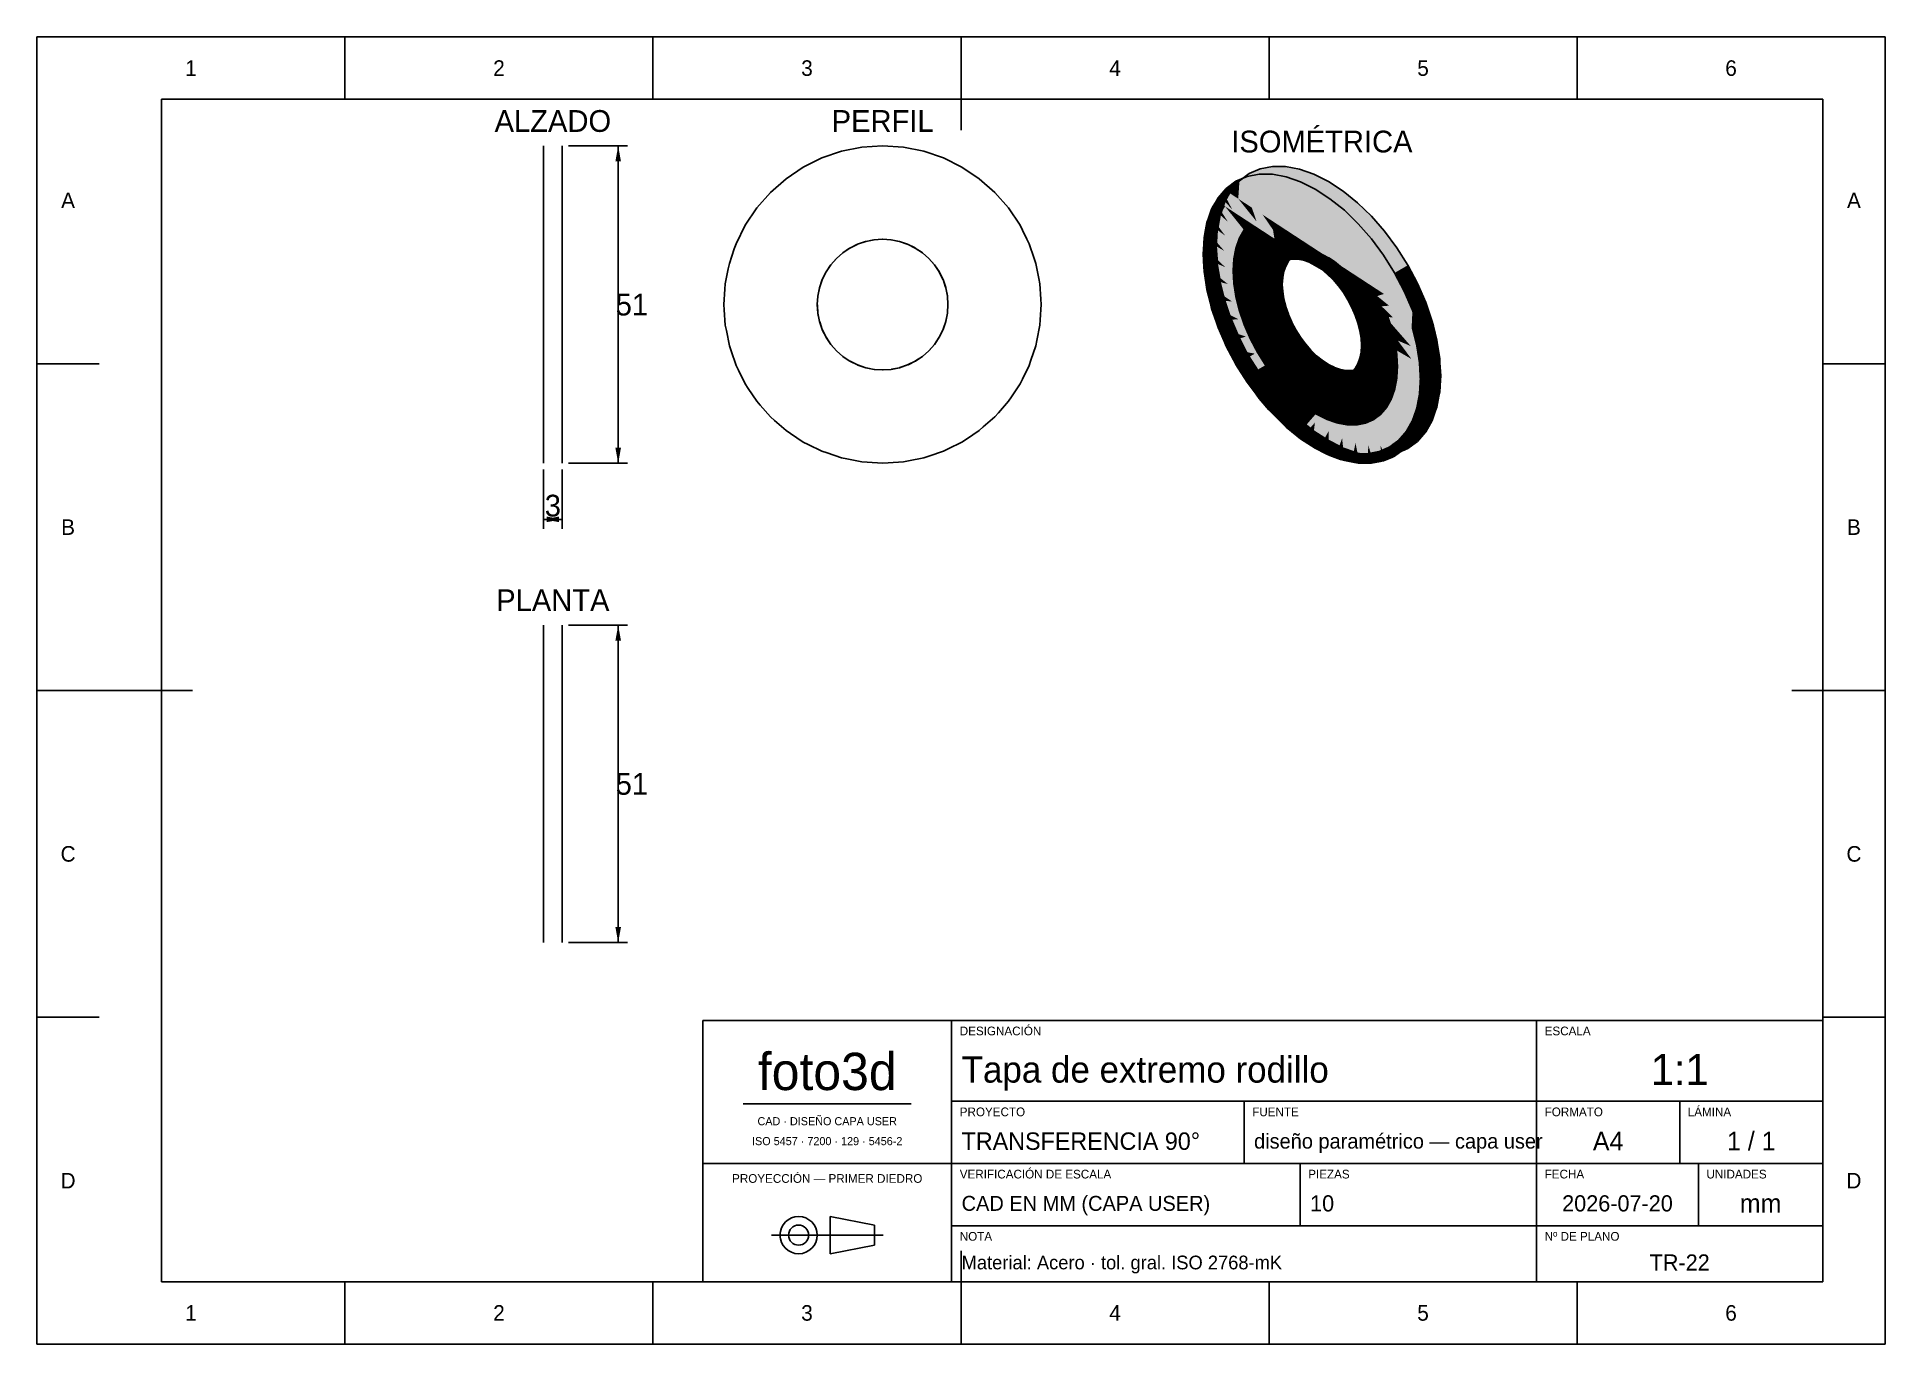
# Model space of a CAD drawing. Extents: x 0 to 297, y 0 to 210.
import ezdxf
from ezdxf.enums import TextEntityAlignment as Align

# ---------------------------------------------------------------- set-up
doc = ezdxf.new("R2010")
doc.units = 0
for name, color, linetype in [('COTAS', 7, 'CONTINUOUS'), ('FINA', 7, 'CONTINUOUS'), ('NORMA', 7, 'CONTINUOUS'), ('SOMBRA', 8, 'CONTINUOUS'), ('TEXTO', 7, 'CONTINUOUS'), ('VISIBLE', 7, 'CONTINUOUS')]:
    doc.layers.add(name, color=color, linetype=linetype)

msp = doc.modelspace()

# ---------------------------------------------------------------- texts
at = {"layer": 'COTAS'}
for s, p in [('51', (95.6081, 167)), ('3', (82.9081, 134.7)), ('51', (95.6081, 90))]:
    msp.add_text(s, height=3.5, dxfattribs=at).set_placement(p, align=Align.MIDDLE_CENTER)
at = {"layer": 'TEXTO'}
for s, height, p in [('1', 2.5, (24.75, 205)), ('2', 2.5, (74.25, 205)), ('3', 2.5, (123.75, 205)), ('4', 2.5, (173.25, 205)), ('5', 2.5, (222.75, 205)), ('6', 2.5, (272.25, 205)), ('ALZADO', 3.5, (82.9081, 196.5)), ('PERFIL', 3.5, (135.9081, 196.5)), ('ISOMÉTRICA', 3.5, (206.5, 193.1975)), ('A', 2.5, (5, 183.75)), ('A', 2.5, (292, 183.75)), ('B', 2.5, (5, 131.25)), ('B', 2.5, (292, 131.25)), ('PLANTA', 3.5, (82.9081, 119.5)), ('C', 2.5, (5, 78.75)), ('C', 2.5, (292, 78.75)), ('foto3d', 6, (127, 43.8)), ('1:1', 5, (264, 44.1)), ('CAD · DISEÑO CAPA USER', 1.3, (127, 35.8)), ('ISO 5457 · 7200 · 129 · 5456-2', 1.3, (127, 32.6)), ('A4', 3, (252.5, 32.6)), ('1 / 1', 3, (275.5, 32.6)), ('D', 2.5, (5, 26.25)), ('PROYECCIÓN — PRIMER DIEDRO', 1.4, (127, 26.6)), ('D', 2.5, (292, 26.25)), ('2026-07-20', 2.6, (254, 22.6)), ('mm', 3, (277, 22.6)), ('TR-22', 2.6, (264, 13.1)), ('1', 2.5, (24.75, 5)), ('2', 2.5, (74.25, 5)), ('3', 2.5, (123.75, 5)), ('4', 2.5, (173.25, 5)), ('5', 2.5, (222.75, 5)), ('6', 2.5, (272.25, 5))]:
    msp.add_text(s, height=height, dxfattribs=at).set_placement(p, align=Align.MIDDLE_CENTER)
for s, p in [('DESIGNACIÓN', (148.3, 49.6)), ('ESCALA', (242.3, 49.6)), ('PROYECTO', (148.3, 36.6)), ('FUENTE', (195.3, 36.6)), ('FORMATO', (242.3, 36.6)), ('LÁMINA', (265.3, 36.6)), ('VERIFICACIÓN DE ESCALA', (148.3, 26.6)), ('PIEZAS', (204.3, 26.6)), ('FECHA', (242.3, 26.6)), ('UNIDADES', (268.3, 26.6)), ('NOTA', (148.3, 16.6)), ('Nº DE PLANO', (242.3, 16.6))]:
    msp.add_text(s, height=1.4, dxfattribs=at).set_placement(p)
for s, height, p in [('Tapa de extremo rodillo', 4.2, (148.6, 44.1)), ('TRANSFERENCIA 90°', 2.8, (148.6, 32.6)), ('diseño paramétrico — capa user', 2.4, (195.6, 32.6)), ('CAD EN MM (CAPA USER)', 2.4, (148.6, 22.6)), ('10', 2.6, (204.6, 22.6)), ('Material: Acero · tol. gral. ISO 2768-mK', 2.2, (148.6, 13.1))]:
    msp.add_text(s, height=height, dxfattribs=at).set_placement(p, align=Align.MIDDLE_LEFT)

# ---------------------------------------------------------------- linework, layer by layer
at = {"layer": 'COTAS'}
for p, q in [((85.4081, 192.5), (94.9081, 192.5)), ((93.4081, 141.5), (93.4081, 192.5)), ((81.4081, 140.5), (81.4081, 131)), ((84.4081, 140.5), (84.4081, 131)), ((85.4081, 141.5), (94.9081, 141.5)), ((81.4081, 132.5), (84.4081, 132.5)), ((85.4081, 115.5), (94.9081, 115.5)), ((93.4081, 64.5), (93.4081, 115.5)), ((85.4081, 64.5), (94.9081, 64.5))]:
    msp.add_line(p, q, dxfattribs=at)
for points in [[(93.4081, 192.5), (93.8581, 190), (92.9581, 190)], [(93.4081, 141.5), (93.8581, 144), (92.9581, 144)], [(81.4081, 132.5), (83.9081, 132.95), (83.9081, 132.05)], [(84.4081, 132.5), (81.9081, 132.95), (81.9081, 132.05)], [(93.4081, 115.5), (93.8581, 113), (92.9581, 113)], [(93.4081, 64.5), (93.8581, 67), (92.9581, 67)]]:
    msp.add_solid(points, dxfattribs=at)
at = {"layer": 'FINA'}
for p, q in [((297, 210), (0, 210)), ((0, 210), (0, 0)), ((49.5, 200), (49.5, 210)), ((99, 200), (99, 210)), ((148.5, 200), (148.5, 210)), ((198, 200), (198, 210)), ((247.5, 200), (247.5, 210)), ((297, 0), (297, 210)), ((0, 157.5), (10, 157.5)), ((287, 157.5), (297, 157.5)), ((0, 105), (10, 105)), ((287, 105), (297, 105)), ((0, 52.5), (10, 52.5)), ((287, 52.5), (297, 52.5)), ((147, 39), (241, 39)), ((194, 29), (194, 39)), ((241, 39), (287, 39)), ((264, 29), (264, 39)), ((113.5, 38.6), (140.5, 38.6)), ((107, 29), (147, 29)), ((147, 29), (241, 29)), ((203, 19), (203, 29)), ((241, 29), (287, 29)), ((267, 19), (267, 29)), ((147, 19), (241, 19)), ((241, 19), (287, 19)), ((118.03, 17.5), (135.97, 17.5)), ((49.5, 0), (49.5, 10)), ((99, 0), (99, 10)), ((148.5, 0), (148.5, 10)), ((198, 0), (198, 10)), ((247.5, 0), (247.5, 10)), ((0, 0), (297, 0))]:
    msp.add_line(p, q, dxfattribs=at)
at = {"layer": 'NORMA'}
for p, q in [((148.5, 210), (148.5, 195)), ((287, 200), (20, 200)), ((20, 200), (20, 10)), ((287, 10), (287, 200)), ((0, 105), (25, 105)), ((297, 105), (282, 105)), ((287, 52), (107, 52)), ((107, 52), (107, 10)), ((147, 10), (147, 52)), ((241, 10), (241, 52)), ((287, 10), (287, 52)), ((148.5, 0), (148.5, 15)), ((20, 10), (287, 10)), ((107, 10), (287, 10))]:
    msp.add_line(p, q, dxfattribs=at)
at = {"layer": 'SOMBRA', "color": 254}
for points in [[(193.2555, 186.895), (191.1342, 185.6703), (194.8107, 188.0448)], [(191.1342, 185.6703), (192.6893, 186.82), (194.8107, 188.0448)], [(194.8107, 188.0448), (192.6893, 186.82), (196.5839, 188.8167)], [(192.6893, 186.82), (194.4626, 187.5919), (196.5839, 188.8167)], [(196.5839, 188.8167), (194.4626, 187.5919), (198.545, 189.1975)], [(194.4626, 187.5919), (196.4237, 187.9728), (198.545, 189.1975)], [(198.545, 189.1975), (196.4237, 187.9728), (200.6604, 189.1808)], [(196.4237, 187.9728), (198.5391, 187.956), (200.6604, 189.1808)], [(200.6604, 189.1808), (198.5391, 187.956), (202.8938, 188.7667)], [(198.5391, 187.956), (200.7725, 187.542), (202.8938, 188.7667)], [(202.8938, 188.7667), (200.7725, 187.542), (205.2071, 187.9625)], [(200.7725, 187.542), (203.0858, 186.7377), (205.2071, 187.9625)], [(205.2071, 187.9625), (203.0858, 186.7377), (207.5607, 186.7818)], [(191.1228, 184.5905), (189.603, 183.1185), (189.0518, 182.8003)], [(191.1228, 184.5905), (189.0518, 182.8003), (189.5527, 183.6841)], [(191.1228, 184.5905), (189.5527, 183.6841), (189.8238, 184.1623)], [(191.6741, 184.9088), (191.1731, 184.025), (189.603, 183.1185)], [(191.6741, 184.9088), (189.603, 183.1185), (191.1228, 184.5905)], [(191.9452, 185.3871), (189.8238, 184.1623), (193.2555, 186.895)], [(189.8238, 184.1623), (191.1342, 185.6703), (193.2555, 186.895)], [(191.1228, 184.5905), (189.8238, 184.1623), (191.9452, 185.3871)], [(191.6741, 184.9088), (191.1228, 184.5905), (191.9452, 185.3871)], [(203.0858, 186.7377), (205.4393, 185.5571), (207.5607, 186.7818)], [(207.5607, 186.7818), (205.4393, 185.5571), (209.9142, 185.2449)], [(205.4393, 185.5571), (207.7929, 184.0201), (209.9142, 185.2449)], [(209.9142, 185.2449), (207.7929, 184.0201), (212.2275, 183.378)], [(190.3409, 181.962), (190.1438, 181.4055), (188.0225, 180.1808)], [(190.3409, 181.962), (188.0225, 180.1808), (188.7708, 181.0555)], [(188.2332, 178.7187), (188.0225, 180.1808), (190.1438, 181.4055)], [(188.7708, 181.0555), (188.2195, 180.7372), (188.7807, 182.322)], [(189.8033, 179.6252), (188.2332, 178.7187), (190.1438, 181.4055)], [(190.3409, 181.962), (188.7708, 181.0555), (190.902, 183.5467)], [(188.7708, 181.0555), (188.7807, 182.322), (190.902, 183.5467)], [(191.1731, 184.025), (190.902, 183.5467), (188.7807, 182.322)], [(191.1731, 184.025), (188.7807, 182.322), (189.603, 183.1185)], [(189.603, 183.1185), (188.7807, 182.322), (189.0518, 182.8003)], [(207.7929, 184.0201), (210.1062, 182.1532), (212.2275, 183.378)], [(212.2275, 183.378), (210.1062, 182.1532), (214.4609, 181.2131)], [(210.1062, 182.1532), (212.3396, 179.9883), (214.4609, 181.2131)], [(189.8033, 179.6252), (189.6837, 179), (187.5624, 177.7753)], [(189.8033, 179.6252), (187.5624, 177.7753), (188.2332, 178.7187)], [(188.2332, 178.7187), (187.5624, 177.7753), (187.682, 178.4004)], [(188.2332, 178.7187), (187.682, 178.4004), (188.0225, 180.1808)], [(188.7708, 181.0555), (188.0225, 180.1808), (188.2195, 180.7372)], [(212.7992, 159.3607), (214.9128, 160.5451), (214.7323, 159.6017)], [(214.9128, 160.5451), (212.7992, 159.3607), (212.8004, 159.3674)], [(214.9128, 160.5451), (212.8004, 159.3674), (214.9218, 160.5922)], [(203.5115, 157.5708), (204.7194, 159.6809), (202.5981, 158.4562)], [(203.5115, 157.5708), (205.5953, 158.8318), (204.7194, 159.6809)], [(205.5953, 158.8318), (203.5115, 157.5708), (203.5177, 157.5648)], [(205.5953, 158.8318), (203.5177, 157.5648), (205.639, 158.7895)], [(204.4638, 156.8013), (205.639, 158.7895), (203.5177, 157.5648)], [(204.4638, 156.8013), (206.5463, 158.0573), (205.639, 158.7895)], [(206.5463, 158.0573), (204.4638, 156.8013), (204.4702, 156.796)], [(206.5463, 158.0573), (204.4702, 156.796), (206.5916, 158.0208)], [(205.4328, 156.1675), (206.5916, 158.0208), (204.4702, 156.796)], [(205.4328, 156.1675), (207.5146, 157.418), (206.5916, 158.0208)], [(207.5146, 157.418), (205.4328, 156.1675), (205.4393, 156.1632)], [(207.5146, 157.418), (205.4393, 156.1632), (207.5607, 157.3879)], [(211.8656, 156.7333), (213.9649, 157.9327), (213.451, 157.3413)], [(213.9649, 157.9327), (211.8656, 156.7333), (211.8693, 156.7375)], [(213.9649, 157.9327), (211.8693, 156.7375), (213.9906, 157.9622)], [(212.2959, 157.4901), (213.9906, 157.9622), (211.8693, 156.7375)], [(212.2959, 157.4901), (214.3997, 158.684), (213.9906, 157.9622)], [(214.3997, 158.684), (212.2959, 157.4901), (212.2988, 157.4953)], [(214.3997, 158.684), (212.2988, 157.4953), (214.4201, 158.72)], [(212.6089, 158.371), (214.4201, 158.72), (212.2988, 157.4953)], [(212.6089, 158.371), (214.7175, 159.5598), (214.4201, 158.72)], [(214.7175, 159.5598), (212.6089, 158.371), (212.611, 158.3769)], [(214.7175, 159.5598), (212.611, 158.3769), (214.7323, 159.6017)], [(212.7992, 159.3607), (214.7323, 159.6017), (212.611, 158.3769)], [(206.4019, 155.6803), (207.5607, 157.3879), (205.4393, 156.1632)], [(206.4019, 155.6803), (208.4837, 156.9248), (207.5607, 157.3879)], [(208.4837, 156.9248), (206.4019, 155.6803), (206.4084, 155.677)], [(208.4837, 156.9248), (206.4084, 155.677), (208.5298, 156.9018)], [(207.3545, 155.3481), (208.5298, 156.9018), (206.4084, 155.677)], [(207.3545, 155.3481), (209.4371, 156.5863), (208.5298, 156.9018)], [(209.4371, 156.5863), (207.3545, 155.3481), (207.361, 155.3458)], [(209.4371, 156.5863), (207.361, 155.3458), (209.4823, 156.5706)], [(208.2744, 155.1765), (209.4823, 156.5706), (207.361, 155.3458)], [(208.2744, 155.1765), (210.3583, 156.4082), (209.4823, 156.5706)], [(210.3583, 156.4082), (208.2744, 155.1765), (208.2806, 155.1754)], [(210.3583, 156.4082), (208.2806, 155.1754), (210.4019, 156.4001)], [(209.1457, 155.1685), (210.4019, 156.4001), (208.2806, 155.1754)], [(209.1457, 155.1685), (211.2316, 156.3935), (210.4019, 156.4001)], [(211.2316, 156.3935), (209.1457, 155.1685), (209.1517, 155.1685)], [(211.2316, 156.3935), (209.1517, 155.1685), (211.273, 156.3932)], [(209.9537, 155.3242), (211.273, 156.3932), (209.1517, 155.1685)], [(209.9537, 155.3242), (212.0421, 156.5426), (211.273, 156.3932)], [(212.0421, 156.5426), (209.9537, 155.3242), (209.9592, 155.3253)], [(212.0421, 156.5426), (209.9592, 155.3253), (212.0805, 156.55)], [(210.6844, 155.641), (212.0805, 156.55), (209.9592, 155.3253)], [(210.6844, 155.641), (212.776, 156.8528), (212.0805, 156.55)], [(212.776, 156.8528), (210.6844, 155.641), (210.6893, 155.6431)], [(212.776, 156.8528), (210.6893, 155.6431), (212.8107, 156.8679)], [(211.3253, 156.1133), (212.8107, 156.8679), (210.6893, 155.6431)], [(211.3253, 156.1133), (213.4206, 157.3188), (212.8107, 156.8679)], [(213.4206, 157.3188), (211.3253, 156.1133), (211.3297, 156.1166)], [(213.4206, 157.3188), (211.3297, 156.1166), (213.451, 157.3413)], [(211.8656, 156.7333), (213.451, 157.3413), (211.3297, 156.1166)]]:
    msp.add_solid(points, dxfattribs=at)
at = {"layer": 'SOMBRA', "color": 252}
for points in [[(199.4405, 177.227), (194.4626, 187.5919), (192.6893, 186.82)], [(200.9841, 176.219), (196.4237, 187.9728), (194.4626, 187.5919)], [(200.9841, 176.219), (194.4626, 187.5919), (199.4405, 177.227)], [(202.2781, 175.374), (196.4237, 187.9728), (200.9841, 176.219)], [(202.2781, 175.374), (198.5391, 187.956), (196.4237, 187.9728)], [(203.4144, 174.632), (198.5391, 187.956), (202.2781, 175.374)], [(203.4144, 174.632), (200.7725, 187.542), (198.5391, 187.956)], [(204.4534, 173.9535), (200.7725, 187.542), (203.4144, 174.632)], [(204.4534, 173.9535), (203.0858, 186.7377), (200.7725, 187.542)], [(190.9327, 182.7829), (189.8238, 184.1623), (189.5527, 183.6841)], [(194.8597, 180.2185), (191.1342, 185.6703), (189.8238, 184.1623)], [(194.8597, 180.2185), (189.8238, 184.1623), (190.9327, 182.7829)], [(197.494, 178.4982), (192.6893, 186.82), (191.1342, 185.6703)], [(197.494, 178.4982), (191.1342, 185.6703), (194.8597, 180.2185)], [(199.4405, 177.227), (192.6893, 186.82), (197.494, 178.4982)], [(205.4393, 173.3096), (203.0858, 186.7377), (204.4534, 173.9535)], [(205.4393, 173.3096), (205.4393, 185.5571), (203.0858, 186.7377)], [(206.4084, 172.6767), (205.4393, 185.5571), (205.4393, 173.3096)], [(206.4084, 172.6767), (207.7929, 184.0201), (205.4393, 185.5571)], [(189.9635, 181.0733), (188.7807, 182.322), (188.2195, 180.7372)], [(189.0518, 182.8003), (188.7807, 182.322), (189.9635, 181.0733)], [(190.9327, 182.7829), (189.5527, 183.6841), (189.0518, 182.8003)], [(190.9327, 182.7829), (189.0518, 182.8003), (189.9635, 181.0733)], [(190.9327, 182.7829), (189.9635, 181.0733), (193.1191, 177.7422)], [(193.8906, 179.1032), (190.9327, 182.7829), (193.1191, 177.7422)], [(193.1191, 181.3551), (190.9327, 182.7829), (193.8906, 179.1032)], [(194.8597, 180.2185), (193.1191, 181.3551), (193.8906, 179.1032)], [(207.3944, 172.0329), (207.7929, 184.0201), (206.4084, 172.6767)], [(207.3944, 172.0329), (210.1062, 182.1532), (207.7929, 184.0201)], [(208.4334, 171.3544), (210.1062, 182.1532), (207.3944, 172.0329)], [(208.4334, 171.3544), (212.3396, 179.9883), (210.1062, 182.1532)], [(187.682, 178.4004), (187.5624, 177.7753), (188.8318, 176.8494)], [(189.2592, 179.0841), (188.0225, 180.1808), (187.682, 178.4004)], [(189.2592, 179.0841), (187.682, 178.4004), (188.8318, 176.8494)], [(188.2195, 180.7372), (188.0225, 180.1808), (189.2592, 179.0841)], [(189.9635, 181.0733), (188.2195, 180.7372), (189.2592, 179.0841)], [(189.2592, 179.0841), (188.8318, 176.8494), (192.2181, 174.3796)], [(189.9635, 181.0733), (189.2592, 179.0841), (192.5584, 176.1586)], [(192.5584, 176.1586), (189.2592, 179.0841), (192.2181, 174.3796)], [(193.1191, 177.7422), (189.9635, 181.0733), (192.5584, 176.1586)], [(193.8906, 179.1032), (193.1191, 177.7422), (195.0582, 175.6952)], [(194.8597, 180.2185), (193.8906, 179.1032), (195.7083, 176.842)], [(195.7083, 176.842), (193.8906, 179.1032), (195.0582, 175.6952)], [(196.5248, 177.7817), (194.8597, 180.2185), (195.7083, 176.842)], [(196.2893, 179.2849), (194.8597, 180.2185), (196.5248, 177.7817)], [(197.494, 178.4982), (196.2893, 179.2849), (196.5248, 177.7817)], [(197.494, 178.4982), (196.5248, 177.7817), (197.6215, 176.1768)], [(198.4714, 176.8052), (197.494, 178.4982), (197.6215, 176.1768)], [(198.531, 177.821), (197.494, 178.4982), (198.4714, 176.8052)], [(209.5697, 170.6124), (212.3396, 179.9883), (208.4334, 171.3544)], [(209.5697, 170.6124), (214.455, 177.5624), (212.3396, 179.9883)], [(187.4482, 175.8298), (187.4081, 175.1467), (188.6885, 174.4075)], [(188.8318, 176.8494), (187.5624, 177.7753), (187.4482, 175.8298)], [(188.8318, 176.8494), (187.4482, 175.8298), (188.6885, 174.4075)], [(188.8318, 176.8494), (188.6885, 174.4075), (192.104, 172.4356)], [(192.2181, 174.3796), (188.8318, 176.8494), (192.104, 172.4356)], [(192.5584, 176.1586), (192.2181, 174.3796), (194.299, 172.8618)], [(193.1191, 177.7422), (192.5584, 176.1586), (194.5857, 174.3608)], [(194.5857, 174.3608), (192.5584, 176.1586), (194.299, 172.8618)], [(195.0582, 175.6952), (193.1191, 177.7422), (194.5857, 174.3608)], [(195.0582, 175.6952), (194.5857, 174.3608), (195.921, 173.1768)], [(195.7083, 176.842), (195.0582, 175.6952), (196.3353, 174.347)], [(196.3353, 174.347), (195.0582, 175.6952), (195.921, 173.1768)], [(196.5248, 177.7817), (195.7083, 176.842), (196.9054, 175.3527)], [(196.9054, 175.3527), (195.7083, 176.842), (196.3353, 174.347)], [(196.9054, 175.3527), (196.3353, 174.347), (197.2072, 173.4266)], [(197.6215, 176.1768), (196.5248, 177.7817), (196.9054, 175.3527)], [(197.6215, 176.1768), (196.9054, 175.3527), (197.7227, 174.336)], [(197.7227, 174.336), (196.9054, 175.3527), (197.2072, 173.4266)], [(198.4714, 176.8052), (197.6215, 176.1768), (198.3702, 175.0812)], [(198.3702, 175.0812), (197.6215, 176.1768), (197.7227, 174.336)], [(199.1387, 175.6494), (198.4714, 176.8052), (198.3702, 175.0812)], [(199.1387, 175.6494), (198.3702, 175.0812), (198.8857, 174.3268)], [(199.4405, 177.227), (198.531, 177.821), (198.4714, 176.8052)], [(199.4405, 177.227), (198.4714, 176.8052), (199.1387, 175.6494)], [(199.5982, 174.8535), (199.1387, 175.6494), (198.8857, 174.3268)], [(200.015, 176.0308), (199.4405, 177.227), (199.1387, 175.6494)], [(200.015, 176.0308), (199.1387, 175.6494), (199.5982, 174.8535)], [(200.2512, 176.6977), (199.4405, 177.227), (200.015, 176.0308)], [(200.4106, 175.2072), (200.015, 176.0308), (199.5982, 174.8535)], [(200.9841, 176.219), (200.2512, 176.6977), (200.015, 176.0308)], [(200.9841, 176.219), (200.015, 176.0308), (200.4106, 175.2072)], [(200.1943, 173.8318), (202.3453, 175.0695), (203.0408, 175.3722)], [(200.1943, 173.8318), (203.0408, 175.3722), (200.9195, 174.1475)], [(201.309, 175.3816), (200.9841, 176.219), (200.4106, 175.2072)], [(201.309, 175.3816), (200.4106, 175.2072), (200.6764, 174.6537)], [(201.5274, 174.8189), (201.309, 175.3816), (200.6764, 174.6537)], [(203.0792, 175.3797), (200.9195, 174.1475), (203.0408, 175.3722)], [(203.0792, 175.3797), (200.925, 174.1486), (200.9195, 174.1475)], [(200.925, 174.1486), (203.0792, 175.3797), (203.8483, 175.5291)], [(200.925, 174.1486), (203.8483, 175.5291), (201.727, 174.3043)], [(201.6556, 175.7805), (200.9841, 176.219), (201.309, 175.3816)], [(202.2781, 175.374), (201.6556, 175.7805), (201.309, 175.3816)], [(202.2781, 175.374), (201.309, 175.3816), (201.5274, 174.8189)], [(202.4452, 174.8116), (202.2781, 175.374), (201.5274, 174.8189)], [(203.8897, 175.5287), (201.727, 174.3043), (203.8483, 175.5291)], [(203.8897, 175.5287), (201.7329, 174.3043), (201.727, 174.3043)], [(201.7329, 174.3043), (203.8897, 175.5287), (204.7194, 175.5222)], [(201.7329, 174.3043), (204.7194, 175.5222), (202.5981, 174.2974)], [(202.8617, 174.9929), (202.2781, 175.374), (202.4452, 174.8116)], [(204.7631, 175.5141), (202.5981, 174.2974), (204.7194, 175.5222)], [(204.7631, 175.5141), (202.6043, 174.2963), (202.5981, 174.2974)], [(202.6043, 174.2963), (204.7631, 175.5141), (205.639, 175.3517)], [(202.6043, 174.2963), (205.639, 175.3517), (203.5177, 174.1269)], [(205.6843, 175.3359), (203.5177, 174.1269), (205.639, 175.3517)], [(205.6843, 175.3359), (203.5242, 174.1247), (203.5177, 174.1269)], [(203.5242, 174.1247), (205.6843, 175.3359), (206.5916, 175.0205)], [(210.8636, 169.7674), (214.455, 177.5624), (209.5697, 170.6124)], [(210.8636, 169.7674), (216.4161, 174.9171), (214.455, 177.5624)], [(188.6885, 174.4075), (187.4081, 175.1467), (187.5223, 173.0694)], [(188.6885, 174.4075), (187.5223, 173.0694), (188.8318, 171.8001)], [(187.5223, 173.0694), (187.5624, 172.34), (188.8318, 171.8001)], [(188.8318, 171.8001), (187.5624, 172.34), (187.9029, 170.1664)], [(188.6885, 174.4075), (188.8318, 171.8001), (192.2181, 170.3598)], [(192.104, 172.4356), (188.6885, 174.4075), (192.2181, 170.3598)], [(192.2181, 174.3796), (192.104, 172.4356), (194.2029, 171.2238)], [(192.104, 172.4356), (192.2181, 170.3598), (194.299, 169.4747)], [(194.2029, 171.2238), (192.104, 172.4356), (194.299, 169.4747)], [(194.299, 172.8618), (192.2181, 174.3796), (194.2029, 171.2238)], [(194.299, 172.8618), (194.2029, 171.2238), (195.5852, 170.4257)], [(194.5857, 174.3608), (194.299, 172.8618), (195.6695, 171.8622)], [(195.6695, 171.8622), (194.299, 172.8618), (195.5852, 170.4257)], [(195.921, 173.1768), (194.5857, 174.3608), (195.6695, 171.8622)], [(195.921, 173.1768), (195.6695, 171.8622), (196.6052, 171.1798)], [(196.3353, 174.347), (195.921, 173.1768), (196.8326, 172.3685)], [(196.8326, 172.3685), (195.921, 173.1768), (196.6052, 171.1798)], [(197.2072, 173.4266), (196.3353, 174.347), (196.8326, 172.3685)], [(196.8326, 172.3685), (196.6052, 171.1798), (197.2494, 170.7099)], [(197.2072, 173.4266), (196.8326, 172.3685), (197.4602, 171.8119)], [(197.4602, 171.8119), (196.8326, 172.3685), (197.2494, 170.7099)], [(197.7227, 174.336), (197.2072, 173.4266), (197.8075, 172.7929)], [(197.8075, 172.7929), (197.2072, 173.4266), (197.4602, 171.8119)], [(197.8075, 172.7929), (197.4602, 171.8119), (197.882, 171.4379)], [(198.3702, 175.0812), (197.7227, 174.336), (198.2854, 173.636)], [(198.2854, 173.636), (197.7227, 174.336), (197.8075, 172.7929)], [(198.2854, 173.636), (197.8075, 172.7929), (198.211, 172.367)], [(198.211, 172.367), (197.8075, 172.7929), (197.882, 171.4379)], [(198.211, 172.367), (197.882, 171.4379), (198.1429, 171.2066)], [(198.0795, 170.1121), (200.2086, 171.3771), (200.389, 172.3206)], [(198.0795, 170.1121), (200.389, 172.3206), (198.2677, 171.0958)], [(198.4605, 172.1036), (198.211, 172.367), (198.1429, 171.2066)], [(198.6636, 173.1655), (198.2854, 173.636), (198.211, 172.367)], [(198.6636, 173.1655), (198.211, 172.367), (198.4605, 172.1036)], [(200.4039, 172.3625), (198.2677, 171.0958), (200.389, 172.3206)], [(200.4039, 172.3625), (198.2698, 171.1018), (198.2677, 171.0958)], [(198.2698, 171.1018), (200.4039, 172.3625), (200.7012, 173.2023)], [(198.2698, 171.1018), (200.7012, 173.2023), (198.5799, 171.9775)], [(198.8857, 174.3268), (198.3702, 175.0812), (198.2854, 173.636)], [(198.8857, 174.3268), (198.2854, 173.636), (198.6636, 173.1655)], [(198.8975, 172.8746), (198.6636, 173.1655), (198.4605, 172.1036)], [(198.8975, 172.8746), (198.4605, 172.1036), (198.5799, 171.9775)], [(200.7216, 173.2383), (198.5799, 171.9775), (200.7012, 173.2023)], [(200.7216, 173.2383), (198.5828, 171.9827), (198.5799, 171.9775)], [(199.0094, 172.7353), (198.8975, 172.8746), (198.5799, 171.9775)], [(198.5828, 171.9827), (200.7216, 173.2383), (201.1307, 173.9601)], [(198.5828, 171.9827), (201.1307, 173.9601), (199.0094, 172.7353)], [(199.2322, 173.8198), (198.8857, 174.3268), (198.6636, 173.1655)], [(199.2322, 173.8198), (198.6636, 173.1655), (198.8975, 172.8746)], [(199.5982, 174.8535), (198.8857, 174.3268), (199.2322, 173.8198)], [(199.4465, 173.5063), (199.2322, 173.8198), (198.8975, 172.8746)], [(199.4465, 173.5063), (198.8975, 172.8746), (199.0094, 172.7353)], [(201.1564, 173.9895), (199.0094, 172.7353), (201.1307, 173.9601)], [(201.1564, 173.9895), (199.0131, 172.7395), (199.0094, 172.7353)], [(199.549, 173.3562), (199.4465, 173.5063), (199.0094, 172.7353)], [(199.0131, 172.7395), (201.1564, 173.9895), (201.6703, 174.581)], [(199.0131, 172.7395), (201.6703, 174.581), (199.549, 173.3562)], [(199.907, 174.3187), (199.5982, 174.8535), (199.2322, 173.8198)], [(199.907, 174.3187), (199.2322, 173.8198), (199.4465, 173.5063)], [(200.0979, 173.988), (199.907, 174.3187), (199.4465, 173.5063)], [(200.0979, 173.988), (199.4465, 173.5063), (199.549, 173.3562)], [(201.7007, 174.6035), (199.549, 173.3562), (201.6703, 174.581)], [(201.7007, 174.6035), (199.5533, 173.3594), (199.549, 173.3562)], [(200.1893, 173.8297), (200.0979, 173.988), (199.549, 173.3562)], [(199.5533, 173.3594), (201.7007, 174.6035), (202.3107, 175.0544)], [(199.5533, 173.3594), (202.3107, 175.0544), (200.1893, 173.8297)], [(200.4106, 175.2072), (199.5982, 174.8535), (199.907, 174.3187)], [(200.6764, 174.6537), (200.4106, 175.2072), (199.907, 174.3187)], [(200.6764, 174.6537), (199.907, 174.3187), (200.0979, 173.988)], [(200.8408, 174.3113), (200.6764, 174.6537), (200.0979, 173.988)], [(200.8408, 174.3113), (200.0979, 173.988), (200.1893, 173.8297)], [(202.3453, 175.0695), (200.1893, 173.8297), (202.3107, 175.0544)], [(202.3453, 175.0695), (200.1943, 173.8318), (200.1893, 173.8297)], [(200.9195, 174.1475), (200.8408, 174.3113), (200.1893, 173.8297)], [(201.5274, 174.8189), (200.6764, 174.6537), (200.8408, 174.3113)], [(201.6624, 174.4709), (201.5274, 174.8189), (200.8408, 174.3113)], [(201.6624, 174.4709), (200.8408, 174.3113), (200.9195, 174.1475)], [(201.727, 174.3043), (201.6624, 174.4709), (200.9195, 174.1475)], [(202.4452, 174.8116), (201.5274, 174.8189), (201.6624, 174.4709)], [(202.5486, 174.4639), (202.4452, 174.8116), (201.6624, 174.4709)], [(202.5486, 174.4639), (201.6624, 174.4709), (201.727, 174.3043)], [(202.5981, 174.2974), (202.5486, 174.4639), (201.727, 174.3043)], [(203.4144, 174.632), (202.8617, 174.9929), (202.4452, 174.8116)], [(203.4144, 174.632), (202.4452, 174.8116), (202.5486, 174.4639)], [(203.4843, 174.2904), (203.4144, 174.632), (202.5486, 174.4639)], [(203.4843, 174.2904), (202.5486, 174.4639), (202.5981, 174.2974)], [(203.5177, 174.1269), (203.4843, 174.2904), (202.5981, 174.2974)], [(203.943, 174.2868), (203.4144, 174.632), (203.4843, 174.2904)], [(204.4534, 173.9535), (203.4843, 174.2904), (203.5177, 174.1269)], [(204.4534, 173.9535), (203.943, 174.2868), (203.4843, 174.2904)], [(204.4702, 173.7958), (204.4534, 173.9535), (203.5177, 174.1269)], [(203.5242, 174.1247), (206.5916, 175.0205), (204.4702, 173.7958)], [(204.9506, 173.6288), (204.4534, 173.9535), (204.4702, 173.7958)], [(206.6376, 174.9974), (204.4702, 173.7958), (206.5916, 175.0205)], [(206.6376, 174.9974), (204.4768, 173.7925), (204.4702, 173.7958)], [(205.4393, 173.3096), (204.9506, 173.6288), (204.4702, 173.7958)], [(204.4768, 173.7925), (206.6376, 174.9974), (207.5607, 174.5343)], [(204.4768, 173.7925), (207.5607, 174.5343), (205.4393, 173.3096)], [(207.6067, 174.5043), (205.4393, 173.3096), (207.5607, 174.5343)], [(207.6067, 174.5043), (205.4459, 173.3053), (205.4393, 173.3096)], [(205.4459, 173.3053), (207.6067, 174.5043), (208.5298, 173.9015)], [(205.4459, 173.3053), (208.5298, 173.9015), (206.4084, 172.6767)], [(208.575, 173.865), (206.4084, 172.6767), (208.5298, 173.9015)], [(208.575, 173.865), (206.4149, 172.6715), (206.4084, 172.6767)], [(207.361, 171.908), (207.3944, 172.0329), (206.4084, 172.6767)], [(206.4149, 172.6715), (208.575, 173.865), (209.4823, 173.1328)], [(206.4149, 172.6715), (209.4823, 173.1328), (207.361, 171.908)], [(209.526, 173.0904), (207.361, 171.908), (209.4823, 173.1328)], [(209.526, 173.0904), (207.3672, 171.902), (207.361, 171.908)], [(207.3672, 171.902), (209.526, 173.0904), (210.4019, 172.2413)], [(212.4073, 168.7593), (216.4161, 174.9171), (210.8636, 169.7674)], [(212.4073, 168.7593), (218.1893, 172.0976), (216.4161, 174.9171)], [(188.8318, 171.8001), (187.9029, 170.1664), (189.2592, 169.0718)], [(187.9029, 170.1664), (188.0225, 169.4032), (189.2592, 169.0718)], [(189.1349, 167.4888), (188.0225, 169.4032), (190.1438, 170.628)], [(189.1349, 167.4888), (188.5836, 167.1705), (188.0225, 169.4032)], [(189.2592, 169.0718), (188.0225, 169.4032), (188.5836, 167.1705)], [(188.8318, 171.8001), (189.2592, 169.0718), (192.5584, 168.1878)], [(192.2181, 170.3598), (188.8318, 171.8001), (192.5584, 168.1878)], [(190.705, 168.3952), (189.1349, 167.4888), (190.1438, 170.628)], [(192.2181, 170.3598), (192.5584, 168.1878), (194.5857, 167.6446)], [(194.299, 169.4747), (192.2181, 170.3598), (194.5857, 167.6446)], [(194.2029, 171.2238), (194.299, 169.4747), (195.6695, 168.8918)], [(195.5852, 170.4257), (194.2029, 171.2238), (195.6695, 168.8918)], [(194.299, 169.4747), (194.5857, 167.6446), (195.921, 167.2868)], [(195.6695, 168.8918), (194.299, 169.4747), (195.921, 167.2868)], [(195.6695, 171.8622), (195.5852, 170.4257), (196.5289, 169.8808)], [(195.5852, 170.4257), (195.6695, 168.8918), (196.6052, 168.4938)], [(196.5289, 169.8808), (195.5852, 170.4257), (196.6052, 168.4938)], [(196.6052, 171.1798), (195.6695, 171.8622), (196.5289, 169.8808)], [(196.6052, 171.1798), (196.5289, 169.8808), (197.1787, 169.5057)], [(196.5289, 169.8808), (196.6052, 168.4938), (197.2494, 168.2198)], [(197.1787, 169.5057), (196.5289, 169.8808), (197.2494, 168.2198)], [(197.2494, 170.7099), (196.6052, 171.1798), (197.1787, 169.5057)], [(197.2494, 170.7099), (197.1787, 169.5057), (197.6154, 169.2535)], [(197.1787, 169.5057), (197.2494, 168.2198), (197.6823, 168.0357)], [(197.6154, 169.2535), (197.1787, 169.5057), (197.6823, 168.0357)], [(197.4602, 171.8119), (197.2494, 170.7099), (197.6823, 170.3941)], [(197.6823, 170.3941), (197.2494, 170.7099), (197.6154, 169.2535)], [(197.882, 171.4379), (197.4602, 171.8119), (197.6823, 170.3941)], [(197.6823, 170.3941), (197.6154, 169.2535), (197.8855, 169.0976)], [(197.882, 171.4379), (197.6823, 170.3941), (197.9501, 170.1988)], [(197.9501, 170.1988), (197.6823, 170.3941), (197.8855, 169.0976)], [(198.1429, 171.2066), (197.882, 171.4379), (197.9501, 170.1988)], [(197.9501, 170.1988), (197.8855, 169.0976), (198.0147, 169.023)], [(198.1429, 171.2066), (197.9501, 170.1988), (198.0782, 170.1054)], [(198.0782, 170.1054), (197.9501, 170.1988), (198.0147, 169.023)], [(200.1391, 170.2992), (198.0147, 169.023), (200.136, 170.2477)], [(200.1391, 170.2992), (198.0151, 169.0303), (198.0147, 169.023)], [(198.0778, 167.8751), (200.136, 170.2477), (198.0147, 169.023)], [(198.0151, 169.0303), (200.1391, 170.2992), (200.1996, 171.3301)], [(198.0151, 169.0303), (200.1996, 171.3301), (198.0782, 170.1054)], [(198.0778, 167.8751), (200.1965, 169.1469), (200.136, 170.2477)], [(200.2086, 171.3771), (198.0782, 170.1054), (200.1996, 171.3301)], [(200.2086, 171.3771), (198.0795, 170.1121), (198.0782, 170.1054)], [(198.2677, 171.0958), (198.1429, 171.2066), (198.0782, 170.1054)], [(198.4605, 172.1036), (198.1429, 171.2066), (198.2677, 171.0958)], [(198.5799, 171.9775), (198.4605, 172.1036), (198.2677, 171.0958)], [(208.3301, 171.1259), (207.3944, 172.0329), (207.361, 171.908)], [(208.2806, 171.0166), (208.3301, 171.1259), (207.361, 171.908)], [(207.3672, 171.902), (210.4019, 172.2413), (208.2806, 171.0166)], [(208.3301, 171.1259), (208.4334, 171.3544), (207.3944, 172.0329)], [(210.4433, 172.1939), (208.2806, 171.0166), (210.4019, 172.2413)], [(210.4433, 172.1939), (208.2865, 171.0098), (208.2806, 171.0166)], [(209.2163, 170.1096), (208.3301, 171.1259), (208.2806, 171.0166)], [(209.1517, 170.0177), (209.2163, 170.1096), (208.2806, 171.0166)], [(208.2865, 171.0098), (210.4433, 172.1939), (211.273, 171.2425)], [(208.2865, 171.0098), (211.273, 171.2425), (209.1517, 170.0177)], [(209.3513, 170.3018), (208.4334, 171.3544), (208.3301, 171.1259)], [(209.2163, 170.1096), (209.3513, 170.3018), (208.3301, 171.1259)], [(209.3513, 170.3018), (209.5697, 170.6124), (208.4334, 171.3544)], [(211.3113, 171.1907), (209.1517, 170.0177), (211.273, 171.2425)], [(211.3113, 171.1907), (209.1571, 170.0103), (209.1517, 170.0177)], [(210.0378, 169.0014), (209.2163, 170.1096), (209.1517, 170.0177)], [(209.9592, 168.9285), (210.0378, 169.0014), (209.1517, 170.0177)], [(209.1571, 170.0103), (211.3113, 171.1907), (212.0805, 170.1532)], [(209.1571, 170.0103), (212.0805, 170.1532), (209.9592, 168.9285)], [(210.2023, 169.1539), (209.3513, 170.3018), (209.2163, 170.1096)], [(210.0378, 169.0014), (210.2023, 169.1539), (209.2163, 170.1096)], [(210.4681, 169.4005), (209.5697, 170.6124), (209.3513, 170.3018)], [(210.2023, 169.1539), (210.4681, 169.4005), (209.3513, 170.3018)], [(210.4681, 169.4005), (210.8636, 169.7674), (209.5697, 170.6124)], [(212.1152, 170.0981), (209.9592, 168.9285), (212.0805, 170.1532)], [(212.1152, 170.0981), (209.9641, 168.9206), (209.9592, 168.9285)], [(209.9641, 168.9206), (212.1152, 170.0981), (212.8107, 168.9922)], [(211.2805, 168.1088), (210.4681, 169.4005), (210.2023, 169.1539)], [(211.7399, 168.374), (210.8636, 169.7674), (210.4681, 169.4005)], [(211.2805, 168.1088), (211.7399, 168.374), (210.4681, 169.4005)], [(211.7399, 168.374), (212.4073, 168.7593), (210.8636, 169.7674)], [(214.3538, 167.4881), (218.1893, 172.0976), (212.4073, 168.7593)], [(214.3538, 167.4881), (219.7445, 169.1521), (218.1893, 172.0976)], [(221.8658, 170.3769), (219.7445, 169.1521), (223.1762, 167.3559)], [(189.2592, 169.0718), (188.5836, 167.1705), (189.9635, 166.2694)], [(189.1349, 167.4888), (188.7807, 166.3866), (188.5836, 167.1705)], [(188.5836, 167.1705), (188.7807, 166.3866), (189.9635, 166.2694)], [(190.705, 168.3952), (190.902, 167.6113), (188.7807, 166.3866)], [(190.705, 168.3952), (188.7807, 166.3866), (189.1349, 167.4888)], [(190.104, 164.4512), (188.7807, 166.3866), (190.902, 167.6113)], [(190.104, 164.4512), (189.5527, 164.133), (188.7807, 166.3866)], [(189.9635, 166.2694), (188.7807, 166.3866), (189.5527, 164.133)], [(189.2592, 169.0718), (189.9635, 166.2694), (193.1191, 165.9568)], [(192.5584, 168.1878), (189.2592, 169.0718), (193.1191, 165.9568)], [(191.6741, 165.3577), (190.104, 164.4512), (190.902, 167.6113)], [(192.5584, 168.1878), (193.1191, 165.9568), (195.0582, 165.7647)], [(194.5857, 167.6446), (192.5584, 168.1878), (195.0582, 165.7647)], [(194.5857, 167.6446), (195.0582, 165.7647), (196.3353, 165.6382)], [(195.921, 167.2868), (194.5857, 167.6446), (196.3353, 165.6382)], [(195.6695, 168.8918), (195.921, 167.2868), (196.8326, 167.0426)], [(196.6052, 168.4938), (195.6695, 168.8918), (196.8326, 167.0426)], [(195.921, 167.2868), (196.3353, 165.6382), (197.2072, 165.5518)], [(196.8326, 167.0426), (195.921, 167.2868), (197.2072, 165.5518)], [(196.6052, 168.4938), (196.8326, 167.0426), (197.4602, 166.8744)], [(197.2494, 168.2198), (196.6052, 168.4938), (197.4602, 166.8744)], [(196.8326, 167.0426), (197.2072, 165.5518), (197.8075, 165.4924)], [(197.4602, 166.8744), (196.8326, 167.0426), (197.8075, 165.4924)], [(197.2494, 168.2198), (197.4602, 166.8744), (197.882, 166.7614)], [(197.6823, 168.0357), (197.2494, 168.2198), (197.882, 166.7614)], [(197.4602, 166.8744), (197.8075, 165.4924), (198.211, 165.4524)], [(197.882, 166.7614), (197.4602, 166.8744), (198.211, 165.4524)], [(197.6154, 169.2535), (197.6823, 168.0357), (197.9501, 167.9218)], [(197.8855, 169.0976), (197.6154, 169.2535), (197.9501, 167.9218)], [(197.6823, 168.0357), (197.882, 166.7614), (198.1429, 166.6915)], [(197.9501, 167.9218), (197.6823, 168.0357), (198.1429, 166.6915)], [(197.882, 166.7614), (198.211, 165.4524), (198.4605, 165.4277)], [(198.1429, 166.6915), (197.882, 166.7614), (198.4605, 165.4277)], [(197.8855, 169.0976), (197.9501, 167.9218), (198.0782, 167.8673)], [(198.0147, 169.023), (197.8855, 169.0976), (198.0782, 167.8673)], [(197.9501, 167.9218), (198.1429, 166.6915), (198.2677, 166.658)], [(198.0782, 167.8673), (197.9501, 167.9218), (198.2677, 166.658)], [(200.1965, 169.1469), (198.0778, 167.8751), (198.0782, 167.8673)], [(200.1965, 169.1469), (198.0782, 167.8673), (200.1996, 169.092)], [(198.2664, 166.6662), (200.1996, 169.092), (198.0782, 167.8673)], [(198.1429, 166.6915), (198.4605, 165.4277), (198.5799, 165.4159)], [(198.2677, 166.658), (198.1429, 166.6915), (198.5799, 165.4159)], [(198.2664, 166.6662), (200.38, 167.9402), (200.1996, 169.092)], [(200.38, 167.9402), (198.2664, 166.6662), (198.2677, 166.658)], [(200.38, 167.9402), (198.2677, 166.658), (200.389, 167.8828)], [(198.5778, 165.4243), (200.389, 167.8828), (198.2677, 166.658)], [(198.5778, 165.4243), (200.6864, 166.6996), (200.389, 167.8828)], [(200.6864, 166.6996), (198.5778, 165.4243), (198.5799, 165.4159)], [(200.6864, 166.6996), (198.5799, 165.4159), (200.7012, 166.6406)], [(199.0065, 164.1706), (200.7012, 166.6406), (198.5799, 165.4159)], [(199.0065, 164.1706), (201.1103, 165.4464), (200.7012, 166.6406)], [(210.7807, 167.8202), (210.0378, 169.0014), (209.9592, 168.9285)], [(210.6893, 167.7675), (210.7807, 167.8202), (209.9592, 168.9285)], [(209.9641, 168.9206), (212.8107, 168.9922), (210.6893, 167.7675)], [(210.9717, 167.9305), (210.2023, 169.1539), (210.0378, 169.0014)], [(210.7807, 167.8202), (210.9717, 167.9305), (210.0378, 169.0014)], [(210.9717, 167.9305), (211.2805, 168.1088), (210.2023, 169.1539)], [(212.8411, 168.9346), (210.6893, 167.7675), (212.8107, 168.9922)], [(212.8411, 168.9346), (210.6937, 167.7592), (210.6893, 167.7675)], [(211.4322, 166.5863), (210.7807, 167.8202), (210.6893, 167.7675)], [(211.3297, 166.5546), (211.4322, 166.5863), (210.6893, 167.7675)], [(210.6937, 167.7592), (212.8411, 168.9346), (213.451, 167.7794)], [(210.6937, 167.7592), (213.451, 167.7794), (211.3297, 166.5546)], [(211.6465, 166.6524), (210.9717, 167.9305), (210.7807, 167.8202)], [(211.4322, 166.5863), (211.6465, 166.6524), (210.7807, 167.8202)], [(211.9929, 166.7594), (211.2805, 168.1088), (210.9717, 167.9305)], [(211.6465, 166.6524), (211.9929, 166.7594), (210.9717, 167.9305)], [(212.5084, 166.9185), (211.7399, 168.374), (211.2805, 168.1088)], [(211.9929, 166.7594), (212.5084, 166.9185), (211.2805, 168.1088)], [(213.4766, 167.7203), (211.3297, 166.5546), (213.451, 167.7794)], [(213.4766, 167.7203), (211.3333, 166.5462), (211.3297, 166.5546)], [(211.9812, 165.3207), (211.4322, 166.5863), (211.3297, 166.5546)], [(211.8693, 165.3107), (211.9812, 165.3207), (211.3297, 166.5546)], [(211.3333, 166.5462), (213.4766, 167.7203), (213.9906, 166.5354)], [(211.3333, 166.5462), (213.9906, 166.5354), (211.8693, 165.3107)], [(212.2151, 165.3416), (211.6465, 166.6524), (211.4322, 166.5863)], [(211.9812, 165.3207), (212.2151, 165.3416), (211.4322, 166.5863)], [(212.5932, 165.3754), (211.9929, 166.7594), (211.6465, 166.6524)], [(212.2151, 165.3416), (212.5932, 165.3754), (211.6465, 166.6524)], [(213.2571, 167.1496), (212.4073, 168.7593), (211.7399, 168.374)], [(212.5084, 166.9185), (213.2571, 167.1496), (211.7399, 168.374)], [(214.011, 166.4759), (211.8693, 165.3107), (213.9906, 166.5354)], [(214.011, 166.4759), (211.8722, 165.3022), (211.8693, 165.3107)], [(211.8722, 165.3022), (214.011, 166.4759), (214.4201, 165.2817)], [(213.156, 165.4256), (212.5084, 166.9185), (211.9929, 166.7594)], [(212.5932, 165.3754), (213.156, 165.4256), (211.9929, 166.7594)], [(213.2571, 167.1496), (214.3538, 167.4881), (212.4073, 168.7593)], [(213.9733, 165.4986), (213.2571, 167.1496), (212.5084, 166.9185)], [(213.156, 165.4256), (213.9733, 165.4986), (212.5084, 166.9185)], [(215.1704, 165.6055), (214.3538, 167.4881), (213.2571, 167.1496)], [(213.9733, 165.4986), (215.1704, 165.6055), (213.2571, 167.1496)], [(216.9881, 165.7679), (219.7445, 169.1521), (214.3538, 167.4881)], [(215.1704, 165.6055), (216.9881, 165.7679), (214.3538, 167.4881)], [(216.9881, 165.7679), (221.0548, 166.1311), (219.7445, 169.1521)], [(219.7445, 169.1521), (221.0548, 166.1311), (223.1762, 167.3559)], [(223.1762, 167.3559), (221.0548, 166.1311), (224.2193, 164.311)], [(189.9635, 166.2694), (189.5527, 164.133), (190.9327, 163.4407)], [(190.104, 164.4512), (189.8238, 163.3417), (189.5527, 164.133)], [(189.5527, 164.133), (189.8238, 163.3417), (190.9327, 163.4407)], [(191.6741, 165.3577), (191.9452, 164.5664), (189.8238, 163.3417)], [(191.6741, 165.3577), (189.8238, 163.3417), (190.104, 164.4512)], [(191.345, 161.424), (189.8238, 163.3417), (191.9452, 164.5664)], [(190.9327, 163.4407), (189.8238, 163.3417), (190.7937, 161.1057)], [(189.9635, 166.2694), (190.9327, 163.4407), (193.8906, 163.7049)], [(193.1191, 165.9568), (189.9635, 166.2694), (193.8906, 163.7049)], [(190.9327, 163.4407), (190.7937, 161.1057), (192.15, 160.6342)], [(193.8906, 163.7049), (190.9327, 163.4407), (194.8597, 161.4706)], [(190.9327, 163.4407), (192.15, 160.6342), (194.8597, 161.4706)], [(192.915, 162.3305), (191.345, 161.424), (191.9452, 164.5664)], [(193.1191, 165.9568), (193.8906, 163.7049), (195.7083, 163.8672)], [(195.0582, 165.7647), (193.1191, 165.9568), (195.7083, 163.8672)], [(195.7083, 163.8672), (193.8906, 163.7049), (196.5248, 161.9846)], [(193.8906, 163.7049), (194.8597, 161.4706), (196.5248, 161.9846)], [(195.0582, 165.7647), (195.7083, 163.8672), (196.9054, 163.9742)], [(196.3353, 165.6382), (195.0582, 165.7647), (196.9054, 163.9742)], [(196.9054, 163.9742), (195.7083, 163.8672), (197.6215, 162.3232)], [(195.7083, 163.8672), (196.5248, 161.9846), (197.6215, 162.3232)], [(196.3353, 165.6382), (196.9054, 163.9742), (197.7227, 164.0472)], [(197.2072, 165.5518), (196.3353, 165.6382), (197.7227, 164.0472)], [(197.7227, 164.0472), (196.9054, 163.9742), (198.3702, 162.5543)], [(196.9054, 163.9742), (197.6215, 162.3232), (198.3702, 162.5543)], [(197.2072, 165.5518), (197.7227, 164.0472), (198.2854, 164.0974)], [(197.8075, 165.4924), (197.2072, 165.5518), (198.2854, 164.0974)], [(198.2854, 164.0974), (197.7227, 164.0472), (198.8858, 162.7134)], [(197.7227, 164.0472), (198.3702, 162.5543), (198.8858, 162.7134)], [(197.8075, 165.4924), (198.2854, 164.0974), (198.6636, 164.1312)], [(198.211, 165.4524), (197.8075, 165.4924), (198.6636, 164.1312)], [(198.211, 165.4524), (198.6636, 164.1312), (198.8975, 164.1521)], [(198.4605, 165.4277), (198.211, 165.4524), (198.8975, 164.1521)], [(198.6636, 164.1312), (198.2854, 164.0974), (199.2322, 162.8204)], [(198.2854, 164.0974), (198.8858, 162.7134), (199.2322, 162.8204)], [(198.4605, 165.4277), (198.8975, 164.1521), (199.0094, 164.1621)], [(198.5799, 165.4159), (198.4605, 165.4277), (199.0094, 164.1621)], [(198.8975, 164.1521), (198.6636, 164.1312), (199.4465, 162.8865)], [(198.6636, 164.1312), (199.2322, 162.8204), (199.4465, 162.8865)], [(199.0094, 164.1621), (198.8975, 164.1521), (199.549, 162.9181)], [(198.8975, 164.1521), (199.4465, 162.8865), (199.549, 162.9181)], [(201.1103, 165.4464), (199.0065, 164.1706), (199.0094, 164.1621)], [(201.1103, 165.4464), (199.0094, 164.1621), (201.1307, 165.3868)], [(199.5453, 162.9266), (201.1307, 165.3868), (199.0094, 164.1621)], [(199.5453, 162.9266), (201.6447, 164.202), (201.1307, 165.3868)], [(201.6447, 164.202), (199.5453, 162.9266), (199.549, 162.9181)], [(201.6447, 164.202), (199.549, 162.9181), (201.6703, 164.1429)], [(212.4182, 164.0451), (211.9812, 165.3207), (211.8693, 165.3107)], [(212.2988, 164.0569), (212.4182, 164.0451), (211.8693, 165.3107)], [(211.8722, 165.3022), (214.4201, 165.2817), (212.2988, 164.0569)], [(212.6677, 164.0204), (212.2151, 165.3416), (211.9812, 165.3207)], [(212.4182, 164.0451), (212.6677, 164.0204), (211.9812, 165.3207)], [(213.0712, 163.9804), (212.5932, 165.3754), (212.2151, 165.3416)], [(212.6677, 164.0204), (213.0712, 163.9804), (212.2151, 165.3416)], [(214.4349, 165.2227), (212.2988, 164.0569), (214.4201, 165.2817)], [(214.4349, 165.2227), (212.3009, 164.0485), (212.2988, 164.0569)], [(212.611, 162.8148), (212.7358, 162.7813), (212.2988, 164.0569)], [(212.7358, 162.7813), (212.4182, 164.0451), (212.2988, 164.0569)], [(212.3009, 164.0485), (214.4349, 165.2227), (214.7323, 164.0395)], [(212.3009, 164.0485), (214.7323, 164.0395), (212.611, 162.8148)], [(212.7358, 162.7813), (212.9967, 162.7114), (212.4182, 164.0451)], [(212.9967, 162.7114), (212.6677, 164.0204), (212.4182, 164.0451)], [(213.6715, 163.9209), (213.156, 165.4256), (212.5932, 165.3754)], [(213.0712, 163.9804), (213.6715, 163.9209), (212.5932, 165.3754)], [(212.9967, 162.7114), (213.4185, 162.5984), (212.6677, 164.0204)], [(213.4185, 162.5984), (213.0712, 163.9804), (212.6677, 164.0204)], [(213.4185, 162.5984), (214.0461, 162.4302), (213.0712, 163.9804)], [(214.0461, 162.4302), (213.6715, 163.9209), (213.0712, 163.9804)], [(214.5434, 163.8346), (213.9733, 165.4986), (213.156, 165.4256)], [(213.6715, 163.9209), (214.5434, 163.8346), (213.156, 165.4256)], [(214.0461, 162.4302), (214.9577, 162.186), (213.6715, 163.9209)], [(214.9577, 162.186), (214.5434, 163.8346), (213.6715, 163.9209)], [(215.8205, 163.7081), (215.1704, 165.6055), (213.9733, 165.4986)], [(214.5434, 163.8346), (215.8205, 163.7081), (213.9733, 165.4986)], [(214.9577, 162.186), (216.2929, 161.8282), (214.5434, 163.8346)], [(216.2929, 161.8282), (215.8205, 163.7081), (214.5434, 163.8346)], [(217.7596, 163.516), (216.9881, 165.7679), (215.1704, 165.6055)], [(215.8205, 163.7081), (217.7596, 163.516), (215.1704, 165.6055)], [(216.2929, 161.8282), (218.3203, 161.2849), (215.8205, 163.7081)], [(218.3203, 161.2849), (217.7596, 163.516), (215.8205, 163.7081)], [(220.9151, 163.2034), (221.0548, 166.1311), (216.9881, 165.7679)], [(217.7596, 163.516), (220.9151, 163.2034), (216.9881, 165.7679)], [(218.3203, 161.2849), (221.6194, 160.4009), (217.7596, 163.516)], [(221.6194, 160.4009), (220.9151, 163.2034), (217.7596, 163.516)], [(220.9151, 163.2034), (222.098, 163.0862), (221.0548, 166.1311)], [(221.0548, 166.1311), (222.098, 163.0862), (224.2193, 164.311)], [(224.4164, 163.527), (224.2193, 164.311), (222.098, 163.0862)], [(224.4164, 163.527), (222.098, 163.0862), (222.8463, 162.6206)], [(224.4164, 163.527), (222.8463, 162.6206), (224.9775, 161.2943)], [(191.345, 161.424), (190.7937, 161.1057), (189.8238, 163.3417)], [(191.345, 161.424), (191.1342, 160.3206), (190.7937, 161.1057)], [(190.7937, 161.1057), (191.1342, 160.3206), (192.15, 160.6342)], [(192.915, 162.3305), (193.2555, 161.5454), (191.1342, 160.3206)], [(192.915, 162.3305), (191.1342, 160.3206), (191.345, 161.424)], [(192.8365, 158.4589), (191.1342, 160.3206), (193.2555, 161.5454)], [(192.15, 160.6342), (191.1342, 160.3206), (192.2852, 158.1406)], [(194.8597, 161.4706), (192.15, 160.6342), (196.0098, 159.2923)], [(192.15, 160.6342), (192.2852, 158.1406), (193.5947, 157.8979)], [(192.15, 160.6342), (193.5947, 157.8979), (196.0098, 159.2923)], [(194.4065, 159.3654), (192.8365, 158.4589), (193.2555, 161.5454)], [(196.5248, 161.9846), (194.8597, 161.4706), (197.494, 160.1491)], [(194.8597, 161.4706), (196.0098, 159.2923), (197.494, 160.1491)], [(197.6215, 162.3232), (196.5248, 161.9846), (198.4714, 160.7135)], [(196.5248, 161.9846), (197.494, 160.1491), (198.4714, 160.7135)], [(198.4714, 160.7135), (197.494, 160.1491), (199.4405, 159.1726)], [(198.3702, 162.5543), (197.6215, 162.3232), (199.1387, 161.0987)], [(197.6215, 162.3232), (198.4714, 160.7135), (199.1387, 161.0987)], [(198.8858, 162.7134), (198.3702, 162.5543), (199.5982, 161.364)], [(198.3702, 162.5543), (199.1387, 161.0987), (199.5982, 161.364)], [(199.1387, 161.0987), (198.4714, 160.7135), (200.015, 159.7054)], [(198.4714, 160.7135), (199.4405, 159.1726), (200.015, 159.7054)], [(199.2322, 162.8204), (198.8858, 162.7134), (199.907, 161.5423)], [(198.8858, 162.7134), (199.5982, 161.364), (199.907, 161.5423)], [(199.5982, 161.364), (199.1387, 161.0987), (200.4106, 160.0723)], [(199.1387, 161.0987), (200.015, 159.7054), (200.4106, 160.0723)], [(199.4465, 162.8865), (199.2322, 162.8204), (200.0979, 161.6525)], [(199.2322, 162.8204), (199.907, 161.5423), (200.0979, 161.6525)], [(199.549, 162.9181), (199.4465, 162.8865), (200.1893, 161.7053)], [(199.4465, 162.8865), (200.0979, 161.6525), (200.1893, 161.7053)], [(199.907, 161.5423), (199.5982, 161.364), (200.6764, 160.3189)], [(199.5982, 161.364), (200.4106, 160.0723), (200.6764, 160.3189)], [(200.0979, 161.6525), (199.907, 161.5423), (200.8408, 160.4713)], [(199.907, 161.5423), (200.6764, 160.3189), (200.8408, 160.4713)], [(200.1893, 161.7053), (200.0979, 161.6525), (200.9195, 160.5443)], [(200.0979, 161.6525), (200.8408, 160.4713), (200.9195, 160.5443)], [(200.8408, 160.4713), (200.6764, 160.3189), (201.6624, 159.3631)], [(200.9195, 160.5443), (200.8408, 160.4713), (201.727, 159.4551)], [(200.8408, 160.4713), (201.6624, 159.3631), (201.727, 159.4551)], [(212.8004, 161.6055), (212.9286, 161.551), (212.611, 162.8148)], [(212.9286, 161.551), (212.7358, 162.7813), (212.611, 162.8148)], [(212.9286, 161.551), (213.1963, 161.4371), (212.7358, 162.7813)], [(213.1963, 161.4371), (212.9967, 162.7114), (212.7358, 162.7813)], [(212.864, 160.4498), (212.9932, 160.3752), (212.8004, 161.6055)], [(212.9932, 160.3752), (212.9286, 161.551), (212.8004, 161.6055)], [(212.8004, 159.3674), (212.9286, 159.274), (212.864, 160.4498)], [(212.9286, 159.274), (212.9932, 160.3752), (212.864, 160.4498)], [(212.9932, 160.3752), (213.2633, 160.2192), (212.9286, 161.551)], [(213.2633, 160.2192), (213.1963, 161.4371), (212.9286, 161.551)], [(213.1963, 161.4371), (213.6293, 161.2529), (212.9967, 162.7114)], [(213.6293, 161.2529), (213.4185, 162.5984), (212.9967, 162.7114)], [(213.2633, 160.2192), (213.7, 159.9671), (213.1963, 161.4371)], [(213.7, 159.9671), (213.6293, 161.2529), (213.1963, 161.4371)], [(213.6293, 161.2529), (214.2735, 160.9789), (213.4185, 162.5984)], [(214.2735, 160.9789), (214.0461, 162.4302), (213.4185, 162.5984)], [(213.7, 159.9671), (214.3497, 159.592), (213.6293, 161.2529)], [(214.3497, 159.592), (214.2735, 160.9789), (213.6293, 161.2529)], [(214.2735, 160.9789), (215.2092, 160.581), (214.0461, 162.4302)], [(215.2092, 160.581), (214.9577, 162.186), (214.0461, 162.4302)], [(214.3497, 159.592), (215.2935, 159.0471), (214.2735, 160.9789)], [(215.2935, 159.0471), (215.2092, 160.581), (214.2735, 160.9789)], [(215.2092, 160.581), (216.5797, 159.9981), (214.9577, 162.186)], [(216.5797, 159.9981), (216.2929, 161.8282), (214.9577, 162.186)], [(215.2935, 159.0471), (216.6758, 158.249), (215.2092, 160.581)], [(216.6758, 158.249), (216.5797, 159.9981), (215.2092, 160.581)], [(216.5797, 159.9981), (218.6606, 159.113), (216.2929, 161.8282)], [(218.6606, 159.113), (218.3203, 161.2849), (216.2929, 161.8282)], [(218.6606, 159.113), (222.0469, 157.6727), (218.3203, 161.2849)], [(222.0469, 157.6727), (221.6194, 160.4009), (218.3203, 161.2849)], [(221.6194, 160.4009), (222.295, 162.3023), (220.9151, 163.2034)], [(222.295, 162.3023), (222.098, 163.0862), (220.9151, 163.2034)], [(221.6194, 160.4009), (222.8562, 160.0696), (222.295, 162.3023)], [(222.0469, 157.6727), (222.9757, 159.3064), (221.6194, 160.4009)], [(222.9757, 159.3064), (222.8562, 160.0696), (221.6194, 160.4009)], [(222.8463, 162.6206), (222.098, 163.0862), (222.295, 162.3023)], [(222.8463, 162.6206), (222.295, 162.3023), (222.8562, 160.0696)], [(222.8463, 162.6206), (222.8562, 160.0696), (224.9775, 161.2943)], [(225.0971, 160.5311), (224.9775, 161.2943), (222.8562, 160.0696)], [(225.0971, 160.5311), (222.8562, 160.0696), (223.527, 159.6246)], [(225.0971, 160.5311), (223.527, 159.6246), (225.4376, 158.3575)], [(192.8365, 158.4589), (192.2852, 158.1406), (191.1342, 160.3206)], [(192.8365, 158.4589), (192.6893, 157.3752), (192.2852, 158.1406)], [(192.2852, 158.1406), (192.6893, 157.3752), (193.5947, 157.8979)], [(194.4065, 159.3654), (194.8107, 158.5999), (192.6893, 157.3752)], [(194.4065, 159.3654), (192.6893, 157.3752), (192.8365, 158.4589)], [(194.5531, 155.6066), (192.6893, 157.3752), (194.8107, 158.5999)], [(193.5947, 157.8979), (192.6893, 157.3752), (194.0018, 155.2884)], [(196.0098, 159.2923), (193.5947, 157.8979), (197.3213, 157.207)], [(193.5947, 157.8979), (194.0018, 155.2884), (195.242, 155.2786)], [(193.5947, 157.8979), (195.242, 155.2786), (197.3213, 157.207)], [(196.1231, 156.5131), (194.5531, 155.6066), (194.8107, 158.5999)], [(197.494, 160.1491), (196.0098, 159.2923), (198.599, 158.3921)], [(196.0098, 159.2923), (197.3213, 157.207), (198.599, 158.3921)], [(198.599, 158.3921), (197.3213, 157.207), (199.8211, 156.7436)], [(197.494, 160.1491), (198.599, 158.3921), (199.4405, 159.1726)], [(199.4405, 159.1726), (198.599, 158.3921), (200.5123, 157.7269)], [(198.599, 158.3921), (199.8211, 156.7436), (200.5123, 157.7269)], [(200.015, 159.7054), (199.4405, 159.1726), (200.9841, 158.3982)], [(199.4405, 159.1726), (200.5123, 157.7269), (200.9841, 158.3982)], [(200.5123, 157.7269), (199.8211, 156.7436), (201.6683, 156.4012)], [(200.4106, 160.0723), (200.015, 159.7054), (201.309, 158.8604)], [(200.015, 159.7054), (200.9841, 158.3982), (201.309, 158.8604)], [(200.6764, 160.3189), (200.4106, 160.0723), (201.5274, 159.171)], [(200.4106, 160.0723), (201.309, 158.8604), (201.5274, 159.171)], [(200.9841, 158.3982), (200.5123, 157.7269), (202.0295, 157.1994)], [(200.5123, 157.7269), (201.6683, 156.4012), (202.0295, 157.1994)], [(200.6764, 160.3189), (201.5274, 159.171), (201.6624, 159.3631)], [(201.309, 158.8604), (200.9841, 158.3982), (202.2781, 157.749)], [(200.9841, 158.3982), (202.0295, 157.1994), (202.2781, 157.749)], [(201.5274, 159.171), (201.309, 158.8604), (202.4452, 158.1184)], [(201.309, 158.8604), (202.2781, 157.749), (202.4452, 158.1184)], [(201.6624, 159.3631), (201.5274, 159.171), (202.5486, 158.3469)], [(201.5274, 159.171), (202.4452, 158.1184), (202.5486, 158.3469)], [(201.727, 159.4551), (201.6624, 159.3631), (202.5981, 158.4562)], [(201.6624, 159.3631), (202.5486, 158.3469), (202.5981, 158.4562)], [(202.2781, 157.749), (202.0295, 157.1994), (203.3013, 156.7572)], [(202.4452, 158.1184), (202.2781, 157.749), (203.4144, 157.179)], [(202.2781, 157.749), (203.3013, 156.7572), (203.4144, 157.179)], [(202.5486, 158.3469), (202.4452, 158.1184), (203.4843, 157.4399)], [(202.4452, 158.1184), (203.4144, 157.179), (203.4843, 157.4399)], [(202.5981, 158.4562), (202.5486, 158.3469), (203.5177, 157.5648)], [(202.5486, 158.3469), (203.4843, 157.4399), (203.5177, 157.5648)], [(203.4843, 157.4399), (203.4144, 157.179), (204.4534, 156.6578)], [(203.5177, 157.5648), (203.4843, 157.4399), (204.4702, 156.796)], [(203.4843, 157.4399), (204.4534, 156.6578), (204.4702, 156.796)], [(211.8693, 156.7375), (211.9812, 156.5982), (212.2988, 157.4953)], [(211.9812, 156.5982), (212.4182, 157.3692), (212.2988, 157.4953)], [(212.2988, 157.4953), (212.4182, 157.3692), (212.611, 158.3769)], [(212.4182, 157.3692), (212.7358, 158.2662), (212.611, 158.3769)], [(212.4182, 157.3692), (212.6677, 157.1058), (212.7358, 158.2662)], [(212.611, 158.3769), (212.7358, 158.2662), (212.8004, 159.3674)], [(212.6677, 157.1058), (212.9967, 158.0349), (212.7358, 158.2662)], [(212.6677, 157.1058), (213.0712, 156.6799), (212.9967, 158.0349)], [(212.7358, 158.2662), (212.9286, 159.274), (212.8004, 159.3674)], [(212.7358, 158.2662), (212.9967, 158.0349), (212.9286, 159.274)], [(212.9286, 159.274), (213.1963, 159.0787), (212.9932, 160.3752)], [(212.9967, 158.0349), (213.1963, 159.0787), (212.9286, 159.274)], [(213.1963, 159.0787), (213.2633, 160.2192), (212.9932, 160.3752)], [(212.9967, 158.0349), (213.4185, 157.6609), (213.1963, 159.0787)], [(213.0712, 156.6799), (213.4185, 157.6609), (212.9967, 158.0349)], [(213.0712, 156.6799), (213.6715, 156.0462), (213.4185, 157.6609)], [(213.1963, 159.0787), (213.6293, 158.7629), (213.2633, 160.2192)], [(213.4185, 157.6609), (213.6293, 158.7629), (213.1963, 159.0787)], [(213.6293, 158.7629), (213.7, 159.9671), (213.2633, 160.2192)], [(213.4185, 157.6609), (214.0461, 157.1043), (213.6293, 158.7629)], [(213.6715, 156.0462), (214.0461, 157.1043), (213.4185, 157.6609)], [(213.6293, 158.7629), (214.2735, 158.293), (213.7, 159.9671)], [(214.0461, 157.1043), (214.2735, 158.293), (213.6293, 158.7629)], [(214.2735, 158.293), (214.3497, 159.592), (213.7, 159.9671)], [(214.0461, 157.1043), (214.9577, 156.296), (214.2735, 158.293)], [(214.2735, 158.293), (215.2092, 157.6106), (214.3497, 159.592)], [(214.9577, 156.296), (215.2092, 157.6106), (214.2735, 158.293)], [(215.2092, 157.6106), (215.2935, 159.0471), (214.3497, 159.592)], [(214.9577, 156.296), (216.2929, 155.1119), (215.2092, 157.6106)], [(215.2092, 157.6106), (216.5797, 156.611), (215.2935, 159.0471)], [(216.2929, 155.1119), (216.5797, 156.611), (215.2092, 157.6106)], [(216.5797, 156.611), (216.6758, 158.249), (215.2935, 159.0471)], [(216.6758, 158.249), (218.7747, 157.0372), (216.5797, 159.9981)], [(218.7747, 157.0372), (218.6606, 159.113), (216.5797, 159.9981)], [(216.5797, 156.611), (218.6606, 155.0932), (216.6758, 158.249)], [(218.6606, 155.0932), (218.7747, 157.0372), (216.6758, 158.249)], [(218.7747, 157.0372), (222.1902, 155.0653), (218.6606, 159.113)], [(222.1902, 155.0653), (222.0469, 157.6727), (218.6606, 159.113)], [(222.0469, 157.6727), (223.3163, 157.1328), (222.9757, 159.3064)], [(222.1902, 155.0653), (223.3564, 156.4034), (222.0469, 157.6727)], [(223.3564, 156.4034), (223.3163, 157.1328), (222.0469, 157.6727)], [(223.527, 159.6246), (222.8562, 160.0696), (222.9757, 159.3064)], [(223.527, 159.6246), (222.9757, 159.3064), (223.3163, 157.1328)], [(223.527, 159.6246), (223.3163, 157.1328), (225.4376, 158.3575)], [(225.4777, 157.6281), (225.4376, 158.3575), (223.3163, 157.1328)], [(225.4777, 157.6281), (223.3163, 157.1328), (223.9077, 156.7216)], [(225.4777, 157.6281), (223.9077, 156.7216), (225.5919, 155.5508)], [(194.5531, 155.6066), (194.0018, 155.2884), (192.6893, 157.3752)], [(194.5531, 155.6066), (194.4626, 154.5557), (194.0018, 155.2884)], [(194.0018, 155.2884), (194.4626, 154.5557), (195.242, 155.2786)], [(196.1231, 156.5131), (196.5839, 155.7804), (194.4626, 154.5557)], [(196.1231, 156.5131), (194.4626, 154.5557), (194.5531, 155.6066)], [(196.4654, 152.9161), (194.4626, 154.5557), (196.5839, 155.7804)], [(195.242, 155.2786), (194.4626, 154.5557), (195.9141, 152.5978)], [(196.4654, 152.9161), (195.9141, 152.5978), (194.4626, 154.5557)], [(197.3213, 157.207), (195.242, 155.2786), (198.7717, 155.2506)], [(195.242, 155.2786), (195.9141, 152.5978), (197.0639, 152.8211)], [(195.242, 155.2786), (197.0639, 152.8211), (198.7717, 155.2506)], [(198.0354, 153.8225), (196.4654, 152.9161), (196.5839, 155.7804)], [(198.7717, 155.2506), (197.0639, 152.8211), (200.3361, 153.4565)], [(197.3213, 157.207), (198.7717, 155.2506), (199.8211, 156.7436)], [(199.8211, 156.7436), (198.7717, 155.2506), (201.1393, 155.2319)], [(198.7717, 155.2506), (200.3361, 153.4565), (201.1393, 155.2319)], [(199.8211, 156.7436), (201.1393, 155.2319), (201.6683, 156.4012)], [(201.1393, 155.2319), (200.3361, 153.4565), (202.5311, 153.8828)], [(201.6683, 156.4012), (201.1393, 155.2319), (202.8889, 155.218)], [(201.1393, 155.2319), (202.5311, 153.8828), (202.8889, 155.218)], [(202.0295, 157.1994), (201.6683, 156.4012), (203.1332, 156.1296)], [(201.6683, 156.4012), (202.8889, 155.218), (203.1332, 156.1296)], [(202.0295, 157.1994), (203.1332, 156.1296), (203.3013, 156.7572)], [(202.8889, 155.218), (202.5311, 153.8828), (204.1531, 154.1978)], [(203.1332, 156.1296), (202.8889, 155.218), (204.2763, 155.2071)], [(202.8889, 155.218), (204.1531, 154.1978), (204.2763, 155.2071)], [(203.3013, 156.7572), (203.1332, 156.1296), (204.3611, 155.902)], [(203.1332, 156.1296), (204.2763, 155.2071), (204.3611, 155.902)], [(203.4144, 157.179), (203.3013, 156.7572), (204.4181, 156.369)], [(203.3013, 156.7572), (204.3611, 155.902), (204.4181, 156.369)], [(203.4144, 157.179), (204.4181, 156.369), (204.4534, 156.6578)], [(204.2763, 155.2071), (204.1531, 154.1978), (205.4393, 154.4475)], [(204.1531, 154.1978), (205.4393, 153.3578), (205.4393, 154.4475)], [(204.3611, 155.902), (204.2763, 155.2071), (205.4393, 155.1978)], [(204.2763, 155.2071), (205.4393, 154.4475), (205.4393, 155.1978)], [(204.4181, 156.369), (204.3611, 155.902), (205.4393, 155.7021)], [(204.3611, 155.902), (205.4393, 155.1978), (205.4393, 155.7021)], [(204.4534, 156.6578), (204.4181, 156.369), (205.4393, 156.0139)], [(204.4181, 156.369), (205.4393, 155.7021), (205.4393, 156.0139)], [(204.4702, 156.796), (204.4534, 156.6578), (205.4393, 156.1632)], [(204.4534, 156.6578), (205.4393, 156.0139), (205.4393, 156.1632)], [(205.4393, 156.1632), (205.4393, 156.0139), (206.4084, 155.677)], [(205.4393, 156.0139), (205.4393, 155.7021), (206.4253, 155.5193)], [(205.4393, 156.0139), (206.4253, 155.5193), (206.4084, 155.677)], [(205.4393, 155.7021), (205.4393, 155.1978), (206.4606, 155.1898)], [(205.4393, 155.7021), (206.4606, 155.1898), (206.4253, 155.5193)], [(205.4393, 155.1978), (205.4393, 154.4475), (206.5176, 154.6569)], [(205.4393, 155.1978), (206.5176, 154.6569), (206.4606, 155.1898)], [(205.4393, 154.4475), (206.6024, 153.8641), (206.5176, 154.6569)], [(205.4393, 154.4475), (205.4393, 153.3578), (206.6024, 153.8641)], [(206.4084, 155.677), (206.4253, 155.5193), (207.361, 155.3458)], [(206.4253, 155.5193), (206.4606, 155.1898), (207.3944, 155.1824)], [(206.4253, 155.5193), (207.3944, 155.1824), (207.361, 155.3458)], [(206.4606, 155.1898), (206.5176, 154.6569), (207.4643, 154.8408)], [(206.4606, 155.1898), (207.4643, 154.8408), (207.3944, 155.1824)], [(206.5176, 154.6569), (207.5773, 154.2885), (207.4643, 154.8408)], [(206.5176, 154.6569), (206.6024, 153.8641), (207.5773, 154.2885)], [(207.361, 155.3458), (207.3944, 155.1824), (208.2806, 155.1754)], [(207.3944, 155.1824), (207.4643, 154.8408), (208.3301, 155.0089)], [(207.3944, 155.1824), (208.3301, 155.0089), (208.2806, 155.1754)], [(207.4643, 154.8408), (208.4334, 154.6611), (208.3301, 155.0089)], [(207.4643, 154.8408), (207.5773, 154.2885), (208.4334, 154.6611)], [(207.5773, 154.2885), (208.6005, 154.0988), (208.4334, 154.6611)], [(208.2806, 155.1754), (208.3301, 155.0089), (209.1517, 155.1685)], [(208.3301, 155.0089), (209.2163, 155.0019), (209.1517, 155.1685)], [(208.3301, 155.0089), (208.4334, 154.6611), (209.2163, 155.0019)], [(208.4334, 154.6611), (209.3513, 154.6539), (209.2163, 155.0019)], [(208.4334, 154.6611), (208.6005, 154.0988), (209.3513, 154.6539)], [(208.6005, 154.0988), (209.5696, 154.0911), (209.3513, 154.6539)], [(209.1517, 155.1685), (209.2163, 155.0019), (209.9592, 155.3253)], [(209.2163, 155.0019), (210.0378, 155.1615), (209.9592, 155.3253)], [(209.2163, 155.0019), (209.3513, 154.6539), (210.0378, 155.1615)], [(209.3513, 154.6539), (210.2023, 154.8191), (210.0378, 155.1615)], [(209.3513, 154.6539), (209.5696, 154.0911), (210.2023, 154.8191)], [(209.5696, 154.0911), (210.4681, 154.2656), (210.2023, 154.8191)], [(209.9592, 155.3253), (210.0378, 155.1615), (210.6893, 155.6431)], [(210.0378, 155.1615), (210.7807, 155.4848), (210.6893, 155.6431)], [(210.0378, 155.1615), (210.2023, 154.8191), (210.7807, 155.4848)], [(210.2023, 154.8191), (210.9717, 155.1541), (210.7807, 155.4848)], [(210.2023, 154.8191), (210.4681, 154.2656), (210.9717, 155.1541)], [(210.4681, 154.2656), (211.2805, 154.6192), (210.9717, 155.1541)], [(210.4681, 154.2656), (210.8636, 153.442), (211.2805, 154.6192)], [(210.6893, 155.6431), (210.7807, 155.4848), (211.3297, 156.1166)], [(210.7807, 155.4848), (211.4322, 155.9665), (211.3297, 156.1166)], [(210.7807, 155.4848), (210.9717, 155.1541), (211.4322, 155.9665)], [(210.8636, 153.442), (211.7399, 153.8234), (211.2805, 154.6192)], [(210.9717, 155.1541), (211.6465, 155.653), (211.4322, 155.9665)], [(210.9717, 155.1541), (211.2805, 154.6192), (211.6465, 155.653)], [(211.2805, 154.6192), (211.9929, 155.146), (211.6465, 155.653)], [(211.2805, 154.6192), (211.7399, 153.8234), (211.9929, 155.146)], [(211.3297, 156.1166), (211.4322, 155.9665), (211.8693, 156.7375)], [(211.4322, 155.9665), (211.9812, 156.5982), (211.8693, 156.7375)], [(211.4322, 155.9665), (211.6465, 155.653), (211.9812, 156.5982)], [(211.6465, 155.653), (212.2151, 156.3073), (211.9812, 156.5982)], [(211.6465, 155.653), (211.9929, 155.146), (212.2151, 156.3073)], [(211.7399, 153.8234), (212.5084, 154.3916), (211.9929, 155.146)], [(211.9812, 156.5982), (212.2151, 156.3073), (212.4182, 157.3692)], [(211.9929, 155.146), (212.5932, 155.8368), (212.2151, 156.3073)], [(211.9929, 155.146), (212.5084, 154.3916), (212.5932, 155.8368)], [(212.2151, 156.3073), (212.6677, 157.1058), (212.4182, 157.3692)], [(212.2151, 156.3073), (212.5932, 155.8368), (212.6677, 157.1058)], [(212.5084, 154.3916), (213.156, 155.1368), (212.5932, 155.8368)], [(212.5084, 154.3916), (213.2571, 153.2959), (213.156, 155.1368)], [(212.5932, 155.8368), (213.0712, 156.6799), (212.6677, 157.1058)], [(212.5932, 155.8368), (213.156, 155.1368), (213.0712, 156.6799)], [(213.156, 155.1368), (213.6715, 156.0462), (213.0712, 156.6799)], [(213.156, 155.1368), (213.9733, 154.12), (213.6715, 156.0462)], [(213.2571, 153.2959), (213.9733, 154.12), (213.156, 155.1368)], [(213.6715, 156.0462), (214.5434, 155.1258), (214.0461, 157.1043)], [(213.9733, 154.12), (214.5434, 155.1258), (213.6715, 156.0462)], [(213.9733, 154.12), (215.1704, 152.6308), (214.5434, 155.1258)], [(214.5434, 155.1258), (214.9577, 156.296), (214.0461, 157.1043)], [(214.5434, 155.1258), (215.8205, 153.7776), (214.9577, 156.296)], [(215.1704, 152.6308), (215.8205, 153.7776), (214.5434, 155.1258)], [(215.8205, 153.7776), (216.2929, 155.1119), (214.9577, 156.296)], [(215.8205, 153.7776), (217.7596, 151.7306), (216.2929, 155.1119)], [(216.2929, 155.1119), (218.3203, 153.3142), (216.5797, 156.611)], [(217.7596, 151.7306), (218.3203, 153.3142), (216.2929, 155.1119)], [(218.3203, 153.3142), (218.6606, 155.0932), (216.5797, 156.611)], [(218.3203, 153.3142), (221.6195, 150.3887), (218.6606, 155.0932)], [(218.6606, 155.0932), (222.0469, 152.6233), (218.7747, 157.0372)], [(221.6195, 150.3887), (222.0469, 152.6233), (218.6606, 155.0932)], [(222.0469, 152.6233), (222.1902, 155.0653), (218.7747, 157.0372)], [(222.0469, 152.6233), (223.4305, 153.643), (222.1902, 155.0653)], [(222.1902, 155.0653), (223.4706, 154.3261), (223.3564, 156.4034)], [(223.4305, 153.643), (223.4706, 154.3261), (222.1902, 155.0653)], [(223.9077, 156.7216), (223.3163, 157.1328), (223.3564, 156.4034)], [(223.9077, 156.7216), (223.3564, 156.4034), (223.4706, 154.3261)], [(223.9077, 156.7216), (223.4706, 154.3261), (225.5919, 155.5508)], [(225.5518, 154.8677), (225.5919, 155.5508), (223.4706, 154.3261)], [(225.5518, 154.8677), (223.4706, 154.3261), (223.9818, 153.9612)], [(225.5518, 154.8677), (223.9818, 153.9612), (225.4376, 152.9222)], [(196.4654, 152.9161), (196.4237, 151.9103), (195.9141, 152.5978)], [(195.9141, 152.5978), (196.4237, 151.9103), (197.0639, 152.8211)], [(198.0354, 153.8225), (198.545, 153.1351), (196.4237, 151.9103)], [(198.0354, 153.8225), (196.4237, 151.9103), (196.4654, 152.9161)], [(198.5406, 150.4332), (196.4237, 151.9103), (198.545, 153.1351)], [(197.0639, 152.8211), (196.4237, 151.9103), (197.9894, 150.1149)], [(198.5406, 150.4332), (197.9894, 150.1149), (196.4237, 151.9103)], [(197.0639, 152.8211), (199.0291, 150.5675), (200.3361, 153.4565)], [(197.0639, 152.8211), (197.9894, 150.1149), (199.0291, 150.5675)], [(200.1107, 151.3396), (198.5406, 150.4332), (198.545, 153.1351)], [(200.3361, 153.4565), (199.0291, 150.5675), (201.9879, 151.8554)], [(199.0291, 150.5675), (201.1039, 148.5563), (201.9879, 151.8554)], [(200.3361, 153.4565), (201.9879, 151.8554), (202.5311, 153.8828)], [(201.9879, 151.8554), (201.1039, 148.5563), (203.6987, 150.4747)], [(202.5311, 153.8828), (201.9879, 151.8554), (203.9727, 152.7194)], [(201.9879, 151.8554), (203.6987, 150.4747), (203.9727, 152.7194)], [(202.5311, 153.8828), (203.9727, 152.7194), (204.1531, 154.1978)], [(203.9727, 152.7194), (203.6987, 150.4747), (205.4393, 151.7616)], [(203.6987, 150.4747), (205.4393, 149.3381), (205.4393, 151.7616)], [(204.1531, 154.1978), (203.9727, 152.7194), (205.4393, 153.3578)], [(203.9727, 152.7194), (205.4393, 151.7616), (205.4393, 153.3578)], [(205.4393, 153.3578), (206.7256, 152.7126), (206.6024, 153.8641)], [(205.4393, 153.3578), (205.4393, 151.7616), (206.7256, 152.7126)], [(205.4393, 151.7616), (206.906, 151.0259), (206.7256, 152.7126)], [(205.4393, 151.7616), (205.4393, 149.3381), (206.906, 151.0259)], [(206.6024, 153.8641), (207.7455, 153.4667), (207.5773, 154.2885)], [(206.6024, 153.8641), (206.7256, 152.7126), (207.7455, 153.4667)], [(206.7256, 152.7126), (207.9898, 152.273), (207.7455, 153.4667)], [(206.7256, 152.7126), (206.906, 151.0259), (207.9898, 152.273)], [(206.906, 151.0259), (208.3476, 150.5247), (207.9898, 152.273)], [(207.5773, 154.2885), (207.7455, 153.4667), (208.6005, 154.0988)], [(207.7455, 153.4667), (208.8492, 153.2621), (208.6005, 154.0988)], [(207.7455, 153.4667), (207.9898, 152.273), (208.8492, 153.2621)], [(207.9898, 152.273), (209.2104, 152.0468), (208.8492, 153.2621)], [(207.9898, 152.273), (208.3476, 150.5247), (209.2104, 152.0468)], [(208.3476, 150.5247), (209.7394, 150.2667), (209.2104, 152.0468)], [(208.6005, 154.0988), (208.8492, 153.2621), (209.5696, 154.0911)], [(208.8492, 153.2621), (209.8945, 153.2538), (209.5696, 154.0911)], [(208.8492, 153.2621), (209.2104, 152.0468), (209.8945, 153.2538)], [(209.2104, 152.0468), (210.3664, 152.0376), (209.8945, 153.2538)], [(209.2104, 152.0468), (209.7394, 150.2667), (210.3664, 152.0376)], [(209.5696, 154.0911), (209.8945, 153.2538), (210.4681, 154.2656)], [(209.7394, 150.2667), (211.0576, 150.2562), (210.3664, 152.0376)], [(209.8945, 153.2538), (210.8636, 153.442), (210.4681, 154.2656)], [(209.8945, 153.2538), (210.3664, 152.0376), (210.8636, 153.442)], [(210.3664, 152.0376), (211.4382, 152.2458), (210.8636, 153.442)], [(210.3664, 152.0376), (211.0576, 150.2562), (211.4382, 152.2458)], [(210.8636, 153.442), (211.4382, 152.2458), (211.7399, 153.8234)], [(211.0576, 150.2562), (212.2797, 150.4935), (211.4382, 152.2458)], [(211.4382, 152.2458), (212.4073, 152.6676), (211.7399, 153.8234)], [(211.4382, 152.2458), (212.2797, 150.4935), (212.4073, 152.6676)], [(211.7399, 153.8234), (212.4073, 152.6676), (212.5084, 154.3916)], [(212.2797, 150.4935), (213.3847, 150.9746), (212.4073, 152.6676)], [(212.4073, 152.6676), (213.2571, 153.2959), (212.5084, 154.3916)], [(212.4073, 152.6676), (213.3847, 150.9746), (213.2571, 153.2959)], [(213.2571, 153.2959), (214.3538, 151.6911), (213.9733, 154.12)], [(213.3847, 150.9746), (214.3538, 151.6911), (213.2571, 153.2959)], [(213.3847, 150.9746), (214.8689, 148.404), (214.3538, 151.6911)], [(214.3538, 151.6911), (215.1704, 152.6308), (213.9733, 154.12)], [(214.3538, 151.6911), (216.019, 149.2543), (215.1704, 152.6308)], [(214.8689, 148.404), (216.019, 149.2543), (214.3538, 151.6911)], [(215.1704, 152.6308), (216.9881, 150.3695), (215.8205, 153.7776)], [(216.019, 149.2543), (216.9881, 150.3695), (215.1704, 152.6308)], [(216.9881, 150.3695), (217.7596, 151.7306), (215.8205, 153.7776)], [(216.9881, 150.3695), (219.946, 146.6898), (217.7596, 151.7306)], [(217.7596, 151.7306), (220.9151, 148.3995), (218.3203, 153.3142)], [(219.946, 146.6898), (220.9151, 148.3995), (217.7596, 151.7306)], [(220.9151, 148.3995), (221.6195, 150.3887), (218.3203, 153.3142)], [(221.6195, 150.3887), (223.1967, 151.0724), (222.0469, 152.6233)], [(222.0469, 152.6233), (223.3163, 151.6975), (223.4305, 153.643)], [(223.1967, 151.0724), (223.3163, 151.6975), (222.0469, 152.6233)], [(223.748, 151.3906), (223.3163, 151.6975), (223.1967, 151.0724)], [(223.9818, 153.9612), (223.3163, 151.6975), (225.4376, 152.9222)], [(223.9818, 153.9612), (223.4305, 153.643), (223.3163, 151.6975)], [(225.318, 152.2971), (225.4376, 152.9222), (223.3163, 151.6975)], [(225.318, 152.2971), (223.3163, 151.6975), (223.748, 151.3906)], [(223.9818, 153.9612), (223.4706, 154.3261), (223.4305, 153.643)], [(225.318, 152.2971), (223.748, 151.3906), (224.9775, 150.5167)], [(197.9894, 150.1149), (198.5391, 149.4845), (199.0291, 150.5675)], [(198.5406, 150.4332), (198.5391, 149.4845), (197.9894, 150.1149)], [(200.1107, 151.3396), (200.6604, 150.7092), (198.5391, 149.4845)], [(200.1107, 151.3396), (198.5391, 149.4845), (198.5406, 150.4332)], [(200.7434, 148.2004), (198.5391, 149.4845), (200.6604, 150.7092)], [(199.0291, 150.5675), (198.5391, 149.4845), (200.1921, 147.8822)], [(200.7434, 148.2004), (200.1921, 147.8822), (198.5391, 149.4845)], [(199.0291, 150.5675), (200.1921, 147.8822), (201.1039, 148.5563)], [(200.1921, 147.8822), (200.7725, 147.3196), (201.1039, 148.5563)], [(202.3134, 149.1069), (200.7434, 148.2004), (200.6604, 150.7092)], [(202.3134, 149.1069), (200.7725, 147.3196), (200.7434, 148.2004)], [(202.3134, 149.1069), (202.8938, 148.5443), (200.7725, 147.3196)], [(201.1039, 148.5563), (200.7725, 147.3196), (202.4846, 145.9378)], [(203.0359, 146.2561), (200.7725, 147.3196), (202.8938, 148.5443)], [(201.1039, 148.5563), (203.2529, 146.822), (203.6987, 150.4747)], [(201.1039, 148.5563), (202.4846, 145.9378), (203.2529, 146.822)], [(204.606, 147.1626), (203.0359, 146.2561), (202.8938, 148.5443)], [(203.6987, 150.4747), (203.2529, 146.822), (205.4393, 149.3381)], [(203.2529, 146.822), (205.4393, 145.3941), (205.4393, 149.3381)], [(205.4393, 149.3381), (207.18, 148.4648), (206.906, 151.0259)], [(205.4393, 149.3381), (205.4393, 145.3941), (207.18, 148.4648)], [(206.906, 151.0259), (207.18, 148.4648), (208.3476, 150.5247)], [(207.18, 148.4648), (208.8908, 147.87), (208.3476, 150.5247)], [(208.3476, 150.5247), (208.8908, 147.87), (209.7394, 150.2667)], [(208.8908, 147.87), (210.5426, 147.5638), (209.7394, 150.2667)], [(209.7394, 150.2667), (210.5426, 147.5638), (211.0576, 150.2562)], [(210.5426, 147.5638), (212.107, 147.5514), (211.0576, 150.2562)], [(211.0576, 150.2562), (212.107, 147.5514), (212.2797, 150.4935)], [(212.107, 147.5514), (213.5574, 147.8331), (212.2797, 150.4935)], [(212.2797, 150.4935), (213.5574, 147.8331), (213.3847, 150.9746)], [(213.5574, 147.8331), (214.8689, 148.404), (213.3847, 150.9746)], [(214.8689, 148.404), (217.284, 144.2208), (216.019, 149.2543)], [(216.019, 149.2543), (218.7287, 145.2889), (216.9881, 150.3695)], [(217.284, 144.2208), (218.7287, 145.2889), (216.019, 149.2543)], [(218.7287, 145.2889), (219.946, 146.6898), (216.9881, 150.3695)], [(220.9151, 148.3995), (222.6591, 148.7355), (221.6195, 150.3887)], [(220.9151, 148.3995), (222.098, 147.1508), (222.6591, 148.7355)], [(221.6195, 150.3887), (222.8562, 149.292), (223.1967, 151.0724)], [(222.6591, 148.7355), (222.8562, 149.292), (221.6195, 150.3887)], [(223.2104, 149.0538), (222.098, 147.1508), (224.2193, 148.3755)], [(223.2104, 149.0538), (222.6591, 148.7355), (222.098, 147.1508)], [(223.2104, 149.0538), (222.8562, 149.292), (222.6591, 148.7355)], [(223.748, 151.3906), (222.8562, 149.292), (224.9775, 150.5167)], [(223.748, 151.3906), (223.1967, 151.0724), (222.8562, 149.292)], [(224.7805, 149.9603), (224.9775, 150.5167), (222.8562, 149.292)], [(224.7805, 149.9603), (222.8562, 149.292), (223.2104, 149.0538)], [(224.7805, 149.9603), (223.2104, 149.0538), (224.2193, 148.3755)], [(200.7434, 148.2004), (200.7725, 147.3196), (200.1921, 147.8822)], [(203.0359, 146.2561), (202.4846, 145.9378), (200.7725, 147.3196)], [(202.4846, 145.9378), (203.0858, 145.4527), (203.2529, 146.822)], [(203.0359, 146.2561), (203.0858, 145.4527), (202.4846, 145.9378)], [(204.606, 147.1626), (203.0858, 145.4527), (203.0359, 146.2561)], [(204.606, 147.1626), (205.2071, 146.6774), (203.0858, 145.4527)], [(203.2529, 146.822), (203.0858, 145.4527), (204.8277, 144.3151)], [(205.379, 144.6334), (203.0858, 145.4527), (205.2071, 146.6774)], [(203.2529, 146.822), (204.8277, 144.3151), (205.4393, 145.3941)], [(206.949, 145.5399), (205.379, 144.6334), (205.2071, 146.6774)], [(206.949, 145.5399), (205.4393, 143.9157), (205.379, 144.6334)], [(205.4393, 145.3941), (207.6258, 144.2973), (207.18, 148.4648)], [(206.949, 145.5399), (207.5607, 145.1405), (205.4393, 143.9157)], [(207.18, 148.4648), (207.6258, 144.2973), (208.8908, 147.87)], [(207.6258, 144.2973), (209.7748, 143.5501), (208.8908, 147.87)], [(208.8908, 147.87), (209.7748, 143.5501), (210.5426, 147.5638)], [(209.7748, 143.5501), (211.8496, 143.1655), (210.5426, 147.5638)], [(210.5426, 147.5638), (211.8496, 143.1655), (212.107, 147.5514)], [(211.8496, 143.1655), (213.8148, 143.15), (212.107, 147.5514)], [(212.107, 147.5514), (213.8148, 143.15), (213.5574, 147.8331)], [(213.5574, 147.8331), (215.6366, 143.5037), (214.8689, 148.404)], [(213.8148, 143.15), (215.6366, 143.5037), (213.5574, 147.8331)], [(215.6366, 143.5037), (217.284, 144.2208), (214.8689, 148.404)], [(218.7287, 145.2889), (220.7143, 144.9186), (219.946, 146.6898)], [(219.946, 146.6898), (221.8269, 146.6725), (220.9151, 148.3995)], [(220.7143, 144.9186), (221.0548, 145.3104), (219.946, 146.6898)], [(219.946, 146.6898), (221.0548, 145.3104), (221.8269, 146.6725)], [(221.8269, 146.6725), (222.098, 147.1508), (220.9151, 148.3995)], [(222.3782, 146.9908), (221.0548, 145.3104), (223.1762, 146.5352)], [(222.3782, 146.9908), (221.8269, 146.6725), (221.0548, 145.3104)], [(222.8356, 146.1433), (223.1762, 146.5352), (221.0548, 145.3104)], [(222.8356, 146.1433), (221.0548, 145.3104), (221.2656, 145.2369)], [(222.8356, 146.1433), (221.2656, 145.2369), (221.8658, 145.0272)], [(222.3782, 146.9908), (222.098, 147.1508), (221.8269, 146.6725)], [(223.9482, 147.8973), (224.2193, 148.3755), (222.098, 147.1508)], [(223.9482, 147.8973), (222.098, 147.1508), (222.3782, 146.9908)], [(223.9482, 147.8973), (222.3782, 146.9908), (223.1762, 146.5352)], [(205.379, 144.6334), (204.8277, 144.3151), (203.0858, 145.4527)], [(204.8277, 144.3151), (205.4393, 143.9157), (205.4393, 145.3941)], [(205.379, 144.6334), (205.4393, 143.9157), (204.8277, 144.3151)], [(205.4393, 145.3941), (205.4393, 143.9157), (207.1813, 143.0419)], [(205.4393, 145.3941), (207.1813, 143.0419), (207.6258, 144.2973)], [(207.7325, 143.3601), (205.4393, 143.9157), (207.5607, 145.1405)], [(207.7325, 143.3601), (207.1813, 143.0419), (205.4393, 143.9157)], [(207.1813, 143.0419), (207.7929, 142.735), (207.6258, 144.2973)], [(207.7325, 143.3601), (207.7929, 142.735), (207.1813, 143.0419)], [(209.3026, 144.2666), (207.7325, 143.3601), (207.5607, 145.1405)], [(207.6258, 144.2973), (207.7929, 142.735), (209.505, 142.1398)], [(207.6258, 144.2973), (209.505, 142.1398), (209.7748, 143.5501)], [(209.3026, 144.2666), (207.7929, 142.735), (207.7325, 143.3601)], [(209.3026, 144.2666), (209.9142, 143.9598), (207.7929, 142.735)], [(210.0563, 142.4581), (207.7929, 142.735), (209.9142, 143.9598)], [(210.0563, 142.4581), (209.505, 142.1398), (207.7929, 142.735)], [(209.505, 142.1398), (210.1062, 141.9308), (209.7748, 143.5501)], [(209.7748, 143.5501), (210.1062, 141.9308), (211.7592, 141.6243)], [(209.7748, 143.5501), (211.7592, 141.6243), (211.8496, 143.1655)], [(211.6263, 143.3645), (210.0563, 142.4581), (209.9142, 143.9598)], [(211.6263, 143.3645), (210.1062, 141.9308), (210.0563, 142.4581)], [(211.6263, 143.3645), (212.2275, 143.1555), (210.1062, 141.9308)], [(212.3105, 141.9426), (210.1062, 141.9308), (212.2275, 143.1555)], [(211.7592, 141.6243), (212.3396, 141.5167), (211.8496, 143.1655)], [(211.8496, 143.1655), (212.3396, 141.5167), (213.9052, 141.5044)], [(211.8496, 143.1655), (213.9052, 141.5044), (213.8148, 143.15)], [(213.8805, 142.8491), (212.3105, 141.9426), (212.2275, 143.1555)], [(213.8805, 142.8491), (212.3396, 141.5167), (212.3105, 141.9426)], [(213.8805, 142.8491), (214.4609, 142.7415), (212.3396, 141.5167)], [(214.4565, 141.8226), (212.3396, 141.5167), (214.4609, 142.7415)], [(213.8148, 143.15), (215.9064, 141.7819), (215.6366, 143.5037)], [(213.9052, 141.5044), (214.455, 141.5), (213.8148, 143.15)], [(213.8148, 143.15), (214.455, 141.5), (215.9064, 141.7819)], [(216.0265, 142.7291), (216.5763, 142.7247), (214.455, 141.5)], [(216.0265, 142.7291), (214.455, 141.5), (214.4565, 141.8226)], [(216.4577, 142.1001), (214.455, 141.5), (216.5763, 142.7247)], [(216.0265, 142.7291), (214.4565, 141.8226), (214.4609, 142.7415)], [(215.6366, 143.5037), (217.7285, 142.4521), (217.284, 144.2208)], [(215.9064, 141.7819), (216.4161, 141.8808), (215.6366, 143.5037)], [(215.6366, 143.5037), (216.4161, 141.8808), (217.7285, 142.4521)], [(218.0277, 143.0066), (218.5374, 143.1056), (216.4161, 141.8808)], [(218.2798, 142.7704), (216.4161, 141.8808), (218.5374, 143.1056)], [(218.0277, 143.0066), (216.4161, 141.8808), (216.4577, 142.1001)], [(218.2798, 142.7704), (217.7285, 142.4521), (216.4161, 141.8808)], [(218.0277, 143.0066), (216.4577, 142.1001), (216.5763, 142.7247)], [(217.284, 144.2208), (219.3403, 143.5037), (218.7287, 145.2889)], [(217.7285, 142.4521), (218.1893, 142.6527), (217.284, 144.2208)], [(217.284, 144.2208), (218.1893, 142.6527), (219.3403, 143.5037)], [(218.2798, 142.7704), (218.1893, 142.6527), (217.7285, 142.4521)], [(219.8498, 143.6769), (220.3107, 143.8775), (218.1893, 142.6527)], [(219.8916, 143.822), (218.1893, 142.6527), (220.3107, 143.8775)], [(219.8916, 143.822), (219.3403, 143.5037), (218.1893, 142.6527)], [(219.8498, 143.6769), (218.1893, 142.6527), (218.2798, 142.7704)], [(219.8498, 143.6769), (218.2798, 142.7704), (218.5374, 143.1056)], [(219.3403, 143.5037), (219.7445, 143.8025), (218.7287, 145.2889)], [(218.7287, 145.2889), (219.7445, 143.8025), (220.7143, 144.9186)], [(219.8916, 143.822), (219.7445, 143.8025), (219.3403, 143.5037)], [(221.2656, 145.2369), (219.7445, 143.8025), (221.8658, 145.0272)], [(221.2656, 145.2369), (220.7143, 144.9186), (219.7445, 143.8025)], [(221.4617, 144.7285), (221.8658, 145.0272), (219.7445, 143.8025)], [(221.4617, 144.7285), (219.7445, 143.8025), (219.8916, 143.822)], [(221.4617, 144.7285), (219.8916, 143.822), (220.3107, 143.8775)], [(221.2656, 145.2369), (221.0548, 145.3104), (220.7143, 144.9186)], [(210.0563, 142.4581), (210.1062, 141.9308), (209.505, 142.1398)], [(212.3105, 141.9426), (211.7592, 141.6243), (210.1062, 141.9308)], [(212.3105, 141.9426), (212.3396, 141.5167), (211.7592, 141.6243)], [(214.4565, 141.8226), (213.9052, 141.5044), (212.3396, 141.5167)], [(214.4565, 141.8226), (214.455, 141.5), (213.9052, 141.5044)], [(216.4577, 142.1001), (215.9064, 141.7819), (214.455, 141.5)], [(216.4577, 142.1001), (216.4161, 141.8808), (215.9064, 141.7819)]]:
    msp.add_solid(points, dxfattribs=at)
at = {"layer": 'SOMBRA', "color": 253}
for points in [[(196.981, 181.4432), (193.2555, 186.895), (194.8107, 188.0448)], [(199.6153, 179.7229), (194.8107, 188.0448), (196.5839, 188.8167)], [(196.981, 181.4432), (194.8107, 188.0448), (199.6153, 179.7229)], [(201.5618, 178.4518), (196.5839, 188.8167), (198.545, 189.1975)], [(199.6153, 179.7229), (196.5839, 188.8167), (201.5618, 178.4518)], [(201.5618, 178.4518), (198.545, 189.1975), (203.1055, 177.4437)], [(203.1055, 177.4437), (198.545, 189.1975), (200.6604, 189.1808)], [(203.1055, 177.4437), (200.6604, 189.1808), (204.3995, 176.5987)], [(204.3995, 176.5987), (200.6604, 189.1808), (202.8938, 188.7667)], [(204.3995, 176.5987), (202.8938, 188.7667), (205.5357, 175.8567)], [(205.5357, 175.8567), (202.8938, 188.7667), (205.2071, 187.9625)], [(205.5357, 175.8567), (205.2071, 187.9625), (206.5747, 175.1782)], [(206.5747, 175.1782), (205.2071, 187.9625), (207.5607, 186.7818)], [(195.2404, 178.9669), (191.1731, 184.025), (191.6741, 184.9088)], [(191.6741, 184.9088), (191.9452, 185.3871), (193.054, 184.0077)], [(195.2404, 178.9669), (191.6741, 184.9088), (193.054, 184.0077)], [(193.054, 184.0077), (191.9452, 185.3871), (193.2555, 186.895)], [(193.054, 184.0077), (193.2555, 186.895), (196.981, 181.4432)], [(206.5747, 175.1782), (207.5607, 186.7818), (207.5607, 174.5343)], [(207.5607, 174.5343), (207.5607, 186.7818), (209.9142, 185.2449)], [(207.5607, 174.5343), (209.9142, 185.2449), (208.5298, 173.9015)], [(208.5298, 173.9015), (209.9142, 185.2449), (212.2275, 183.378)], [(194.3394, 175.6043), (189.8033, 179.6252), (190.1438, 181.4055)], [(191.3805, 180.3089), (190.1438, 181.4055), (190.3409, 181.962)], [(194.3394, 175.6043), (190.1438, 181.4055), (191.3805, 180.3089)], [(194.6797, 177.3833), (190.3409, 181.962), (190.902, 183.5467)], [(194.6797, 177.3833), (191.3805, 180.3089), (190.3409, 181.962)], [(192.0849, 182.298), (190.902, 183.5467), (191.1731, 184.025)], [(194.6797, 177.3833), (190.902, 183.5467), (192.0849, 182.298)], [(195.2404, 178.9669), (192.0849, 182.298), (191.1731, 184.025)], [(196.7071, 175.5856), (194.6797, 177.3833), (192.0849, 182.298)], [(196.7071, 175.5856), (192.0849, 182.298), (195.2404, 178.9669)], [(197.1795, 176.9199), (195.2404, 178.9669), (193.054, 184.0077)], [(197.1795, 176.9199), (193.054, 184.0077), (196.0119, 180.328)], [(196.0119, 180.328), (193.054, 184.0077), (195.2404, 182.5799)], [(197.8296, 178.0668), (196.0119, 180.328), (195.2404, 182.5799)], [(197.8296, 178.0668), (195.2404, 182.5799), (196.981, 181.4432)], [(199.0267, 176.5775), (197.8296, 178.0668), (196.981, 181.4432)], [(199.0267, 176.5775), (196.981, 181.4432), (198.6462, 179.0065)], [(198.6462, 179.0065), (196.981, 181.4432), (198.4106, 180.5096)], [(208.5298, 173.9015), (212.2275, 183.378), (209.5157, 173.2576)], [(209.5157, 173.2576), (212.2275, 183.378), (214.4609, 181.2131)], [(209.5157, 173.2576), (214.4609, 181.2131), (210.5548, 172.5791)], [(210.5548, 172.5791), (214.4609, 181.2131), (216.5763, 178.7872)], [(214.4609, 181.2131), (212.3396, 179.9883), (216.5763, 178.7872)], [(187.9995, 176.1481), (187.5624, 177.7753), (189.6837, 179)], [(189.5695, 177.0546), (187.9995, 176.1481), (189.6837, 179)], [(194.2253, 173.6603), (189.5695, 177.0546), (189.6837, 179)], [(190.9531, 178.0742), (189.6837, 179), (189.8033, 179.6252)], [(194.2253, 173.6603), (189.6837, 179), (190.9531, 178.0742)], [(194.3394, 175.6043), (190.9531, 178.0742), (189.8033, 179.6252)], [(196.4203, 174.0866), (194.3394, 175.6043), (191.3805, 180.3089)], [(196.4203, 174.0866), (191.3805, 180.3089), (194.6797, 177.3833)], [(198.0423, 174.4015), (196.7071, 175.5856), (195.2404, 178.9669)], [(198.0423, 174.4015), (195.2404, 178.9669), (197.1795, 176.9199)], [(198.4566, 175.5717), (197.1795, 176.9199), (196.0119, 180.328)], [(198.4566, 175.5717), (196.0119, 180.328), (197.8296, 178.0668)], [(199.7429, 177.4016), (198.6462, 179.0065), (198.4106, 180.5096)], [(199.7429, 177.4016), (198.4106, 180.5096), (199.6153, 179.7229)], [(199.844, 175.5608), (199.0267, 176.5775), (198.6462, 179.0065)], [(199.844, 175.5608), (198.6462, 179.0065), (199.7429, 177.4016)], [(200.4916, 176.3059), (199.7429, 177.4016), (199.6153, 179.7229)], [(200.4916, 176.3059), (199.6153, 179.7229), (200.5927, 178.0299)], [(200.5927, 178.0299), (199.6153, 179.7229), (200.6523, 179.0457)], [(201.2601, 176.8741), (200.5927, 178.0299), (200.6523, 179.0457)], [(201.2601, 176.8741), (200.6523, 179.0457), (201.5618, 178.4518)], [(201.7195, 176.0783), (201.2601, 176.8741), (201.5618, 178.4518)], [(201.7195, 176.0783), (201.5618, 178.4518), (202.1364, 177.2555)], [(202.1364, 177.2555), (201.5618, 178.4518), (202.3725, 177.9224)], [(210.5548, 172.5791), (216.5763, 178.7872), (211.691, 171.8371)], [(211.691, 171.8371), (216.5763, 178.7872), (218.5374, 176.1419)], [(212.3396, 179.9883), (214.455, 177.5624), (216.5763, 178.7872)], [(216.5763, 178.7872), (214.455, 177.5624), (218.5374, 176.1419)], [(189.5695, 177.0546), (189.5294, 176.3715), (187.4081, 175.1467)], [(189.5695, 177.0546), (187.4081, 175.1467), (187.9995, 176.1481)], [(188.0736, 173.3877), (187.4081, 175.1467), (189.5294, 176.3715)], [(187.9995, 176.1481), (187.4081, 175.1467), (187.4482, 175.8298)], [(187.9995, 176.1481), (187.4482, 175.8298), (187.5624, 177.7753)], [(189.6436, 174.2942), (188.0736, 173.3877), (189.5294, 176.3715)], [(190.8098, 175.6323), (189.5294, 176.3715), (189.5695, 177.0546)], [(194.3394, 171.5845), (189.6436, 174.2942), (189.5294, 176.3715)], [(194.3394, 171.5845), (189.5294, 176.3715), (190.8098, 175.6323)], [(194.2253, 173.6603), (190.8098, 175.6323), (189.5695, 177.0546)], [(196.4203, 170.6995), (194.3394, 171.5845), (190.8098, 175.6323)], [(196.4203, 170.6995), (190.8098, 175.6323), (194.2253, 173.6603)], [(196.3242, 172.4485), (194.2253, 173.6603), (190.9531, 178.0742)], [(196.3242, 172.4485), (190.9531, 178.0742), (194.3394, 175.6043)], [(197.7065, 171.6504), (196.3242, 172.4485), (194.3394, 175.6043)], [(197.7065, 171.6504), (194.3394, 175.6043), (196.4203, 174.0866)], [(197.7908, 173.0869), (196.4203, 174.0866), (194.6797, 177.3833)], [(197.7908, 173.0869), (194.6797, 177.3833), (196.7071, 175.5856)], [(198.7265, 172.4045), (197.7908, 173.0869), (196.7071, 175.5856)], [(198.7265, 172.4045), (196.7071, 175.5856), (198.0423, 174.4015)], [(198.9539, 173.5932), (198.0423, 174.4015), (197.1795, 176.9199)], [(198.9539, 173.5932), (197.1795, 176.9199), (198.4566, 175.5717)], [(199.3285, 174.6513), (198.4566, 175.5717), (197.8296, 178.0668)], [(199.3285, 174.6513), (197.8296, 178.0668), (199.0267, 176.5775)], [(199.5815, 173.0367), (198.9539, 173.5932), (198.4566, 175.5717)], [(199.5815, 173.0367), (198.4566, 175.5717), (199.3285, 174.6513)], [(199.9288, 174.0176), (199.3285, 174.6513), (199.0267, 176.5775)], [(199.9288, 174.0176), (199.0267, 176.5775), (199.844, 175.5608)], [(200.4068, 174.8607), (199.844, 175.5608), (199.7429, 177.4016)], [(200.4068, 174.8607), (199.7429, 177.4016), (200.4916, 176.3059)], [(200.3323, 173.5917), (199.9288, 174.0176), (199.844, 175.5608)], [(200.3323, 173.5917), (199.844, 175.5608), (200.4068, 174.8607)], [(200.7849, 174.3903), (200.4068, 174.8607), (200.4916, 176.3059)], [(201.0071, 175.5515), (200.4916, 176.3059), (200.5927, 178.0299)], [(200.7849, 174.3903), (200.4916, 176.3059), (201.0071, 175.5515)], [(201.0071, 175.5515), (200.5927, 178.0299), (201.2601, 176.8741)], [(201.0188, 174.0993), (200.7849, 174.3903), (201.0071, 175.5515)], [(201.3535, 175.0446), (201.0071, 175.5515), (201.2601, 176.8741)], [(201.0188, 174.0993), (201.0071, 175.5515), (201.3535, 175.0446)], [(201.3535, 175.0446), (201.2601, 176.8741), (201.7195, 176.0783)], [(201.5678, 174.731), (201.3535, 175.0446), (201.7195, 176.0783)], [(201.5678, 174.731), (201.7195, 176.0783), (202.0283, 175.5435)], [(201.6703, 174.581), (201.5678, 174.731), (202.0283, 175.5435)], [(201.6703, 174.581), (202.0283, 175.5435), (202.2193, 175.2127)], [(202.0283, 175.5435), (201.7195, 176.0783), (202.1364, 177.2555)], [(202.0283, 175.5435), (202.1364, 177.2555), (202.5319, 176.4319)], [(202.2193, 175.2127), (202.0283, 175.5435), (202.5319, 176.4319)], [(202.5319, 176.4319), (202.1364, 177.2555), (202.3725, 177.9224)], [(202.2193, 175.2127), (202.5319, 176.4319), (202.7977, 175.8784)], [(202.3107, 175.0544), (202.2193, 175.2127), (202.7977, 175.8784)], [(202.3107, 175.0544), (202.7977, 175.8784), (202.9622, 175.5361)], [(202.3107, 175.0544), (202.9622, 175.5361), (203.0408, 175.3722)], [(202.5319, 176.4319), (202.3725, 177.9224), (203.1055, 177.4437)], [(202.7977, 175.8784), (202.5319, 176.4319), (203.1055, 177.4437)], [(202.7977, 175.8784), (203.1055, 177.4437), (203.4304, 176.6064)], [(202.9622, 175.5361), (202.7977, 175.8784), (203.4304, 176.6064)], [(202.9622, 175.5361), (203.4304, 176.6064), (203.6487, 176.0437)], [(203.0408, 175.3722), (202.9622, 175.5361), (203.6487, 176.0437)], [(203.0408, 175.3722), (203.6487, 176.0437), (203.7837, 175.6956)], [(203.0408, 175.3722), (203.7837, 175.6956), (203.8483, 175.5291)], [(203.4304, 176.6064), (203.1055, 177.4437), (203.7769, 177.0052)], [(203.6487, 176.0437), (203.4304, 176.6064), (203.7769, 177.0052)], [(203.6487, 176.0437), (203.7769, 177.0052), (204.3995, 176.5987)], [(203.7837, 175.6956), (203.6487, 176.0437), (204.3995, 176.5987)], [(203.7837, 175.6956), (204.3995, 176.5987), (204.5666, 176.0364)], [(203.8483, 175.5291), (203.7837, 175.6956), (204.5666, 176.0364)], [(203.8483, 175.5291), (204.5666, 176.0364), (204.6699, 175.6886)], [(203.8483, 175.5291), (204.6699, 175.6886), (204.7194, 175.5222)], [(204.5666, 176.0364), (204.3995, 176.5987), (204.983, 176.2177)], [(204.6699, 175.6886), (204.5666, 176.0364), (204.983, 176.2177)], [(204.6699, 175.6886), (204.983, 176.2177), (205.5357, 175.8567)], [(204.7194, 175.5222), (204.6699, 175.6886), (205.5357, 175.8567)], [(204.7194, 175.5222), (205.5357, 175.8567), (205.6056, 175.5152)], [(204.7194, 175.5222), (205.6056, 175.5152), (205.639, 175.3517)], [(205.6056, 175.5152), (205.5357, 175.8567), (206.0643, 175.5115)], [(205.639, 175.3517), (205.6056, 175.5152), (206.0643, 175.5115)], [(205.639, 175.3517), (206.0643, 175.5115), (206.5747, 175.1782)], [(205.639, 175.3517), (206.5747, 175.1782), (206.5916, 175.0205)], [(211.691, 171.8371), (218.5374, 176.1419), (212.985, 170.9921)], [(212.985, 170.9921), (218.5374, 176.1419), (220.3107, 173.3224)], [(214.455, 177.5624), (216.4161, 174.9171), (218.5374, 176.1419)], [(218.5374, 176.1419), (216.4161, 174.9171), (220.3107, 173.3224)], [(188.0736, 173.3877), (187.5223, 173.0694), (187.4081, 175.1467)], [(188.0736, 173.3877), (187.5624, 172.34), (187.5223, 173.0694)], [(189.6436, 174.2942), (189.6837, 173.5648), (187.5624, 172.34)], [(189.6436, 174.2942), (187.5624, 172.34), (188.0736, 173.3877)], [(188.4542, 170.4847), (187.5624, 172.34), (189.6837, 173.5648)], [(188.4542, 170.4847), (187.9029, 170.1664), (187.5624, 172.34)], [(190.0243, 171.3912), (188.4542, 170.4847), (189.6837, 173.5648)], [(190.9531, 173.0248), (189.6837, 173.5648), (189.6436, 174.2942)], [(194.3394, 171.5845), (190.9531, 173.0248), (189.6436, 174.2942)], [(194.6797, 169.4126), (190.0243, 171.3912), (189.6837, 173.5648)], [(194.6797, 169.4126), (189.6837, 173.5648), (190.9531, 173.0248)], [(196.7071, 168.8693), (194.6797, 169.4126), (190.9531, 173.0248)], [(196.7071, 168.8693), (190.9531, 173.0248), (194.3394, 171.5845)], [(197.7908, 170.1165), (196.4203, 170.6995), (194.2253, 173.6603)], [(197.7908, 170.1165), (194.2253, 173.6603), (196.3242, 172.4485)], [(198.7265, 169.7186), (197.7908, 170.1165), (196.3242, 172.4485)], [(198.7265, 169.7186), (196.3242, 172.4485), (197.7065, 171.6504)], [(198.6503, 171.1056), (197.7065, 171.6504), (196.4203, 174.0866)], [(198.6503, 171.1056), (196.4203, 174.0866), (197.7908, 173.0869)], [(199.3, 170.7304), (198.6503, 171.1056), (197.7908, 173.0869)], [(199.3, 170.7304), (197.7908, 173.0869), (198.7265, 172.4045)], [(199.3707, 171.9346), (198.7265, 172.4045), (198.0423, 174.4015)], [(199.3707, 171.9346), (198.0423, 174.4015), (198.9539, 173.5932)], [(199.7367, 170.4783), (199.3, 170.7304), (198.7265, 172.4045)], [(199.7367, 170.4783), (198.7265, 172.4045), (199.3707, 171.9346)], [(199.8037, 171.6189), (199.3707, 171.9346), (198.9539, 173.5932)], [(199.8037, 171.6189), (198.9539, 173.5932), (199.5815, 173.0367)], [(200.0033, 172.6626), (199.5815, 173.0367), (199.3285, 174.6513)], [(200.0033, 172.6626), (199.3285, 174.6513), (199.9288, 174.0176)], [(200.0714, 171.4236), (199.8037, 171.6189), (199.5815, 173.0367)], [(200.0714, 171.4236), (199.5815, 173.0367), (200.0033, 172.6626)], [(200.2642, 172.4313), (200.0033, 172.6626), (199.9288, 174.0176)], [(200.2642, 172.4313), (199.9288, 174.0176), (200.3323, 173.5917)], [(200.1996, 171.3301), (200.0714, 171.4236), (200.0033, 172.6626)], [(200.1996, 171.3301), (200.0033, 172.6626), (200.2642, 172.4313)], [(200.1996, 171.3301), (200.2642, 172.4313), (200.389, 172.3206)], [(200.389, 172.3206), (200.2642, 172.4313), (200.3323, 173.5917)], [(200.5818, 173.3283), (200.3323, 173.5917), (200.4068, 174.8607)], [(200.389, 172.3206), (200.3323, 173.5917), (200.5818, 173.3283)], [(200.389, 172.3206), (200.5818, 173.3283), (200.7012, 173.2023)], [(200.5818, 173.3283), (200.4068, 174.8607), (200.7849, 174.3903)], [(200.7012, 173.2023), (200.5818, 173.3283), (200.7849, 174.3903)], [(200.7012, 173.2023), (200.7849, 174.3903), (201.0188, 174.0993)], [(200.7012, 173.2023), (201.0188, 174.0993), (201.1307, 173.9601)], [(201.1307, 173.9601), (201.0188, 174.0993), (201.3535, 175.0446)], [(201.1307, 173.9601), (201.3535, 175.0446), (201.5678, 174.731)], [(201.1307, 173.9601), (201.5678, 174.731), (201.6703, 174.581)], [(201.6703, 174.581), (202.2193, 175.2127), (202.3107, 175.0544)], [(206.5916, 175.0205), (206.5747, 175.1782), (207.0719, 174.8535)], [(206.5916, 175.0205), (207.0719, 174.8535), (207.5607, 174.5343)], [(208.5298, 173.9015), (209.5157, 173.2576), (209.4823, 173.1328)], [(209.4823, 173.1328), (209.5157, 173.2576), (210.5548, 172.5791)], [(209.4823, 173.1328), (210.4514, 172.3507), (210.4019, 172.2413)], [(209.4823, 173.1328), (210.5548, 172.5791), (210.4514, 172.3507)], [(210.4019, 172.2413), (210.4514, 172.3507), (211.4726, 171.5265)], [(210.4514, 172.3507), (210.5548, 172.5791), (211.691, 171.8371)], [(210.4514, 172.3507), (211.691, 171.8371), (211.4726, 171.5265)], [(212.985, 170.9921), (220.3107, 173.3224), (214.5286, 169.9841)], [(214.5286, 169.9841), (220.3107, 173.3224), (221.8658, 170.3769)], [(216.4161, 174.9171), (218.1893, 172.0976), (220.3107, 173.3224)], [(220.3107, 173.3224), (218.1893, 172.0976), (221.8658, 170.3769)], [(188.4542, 170.4847), (188.0225, 169.4032), (187.9029, 170.1664)], [(190.0243, 171.3912), (190.1438, 170.628), (188.0225, 169.4032)], [(190.0243, 171.3912), (188.0225, 169.4032), (188.4542, 170.4847)], [(191.3806, 170.2966), (190.1438, 170.628), (190.0243, 171.3912)], [(194.6797, 169.4126), (191.3806, 170.2966), (190.0243, 171.3912)], [(195.2404, 167.1815), (190.705, 168.3952), (190.1438, 170.628)], [(195.2404, 167.1815), (190.1438, 170.628), (191.3806, 170.2966)], [(197.1795, 166.9895), (195.2404, 167.1815), (191.3806, 170.2966)], [(197.1795, 166.9895), (191.3806, 170.2966), (194.6797, 169.4126)], [(198.0423, 168.5116), (196.7071, 168.8693), (194.3394, 171.5845)], [(198.0423, 168.5116), (194.3394, 171.5845), (196.4203, 170.6995)], [(198.4566, 166.863), (197.1795, 166.9895), (194.6797, 169.4126)], [(198.4566, 166.863), (194.6797, 169.4126), (196.7071, 168.8693)], [(198.9539, 168.2673), (198.0423, 168.5116), (196.4203, 170.6995)], [(198.9539, 168.2673), (196.4203, 170.6995), (197.7908, 170.1165)], [(199.3707, 169.4446), (198.7265, 169.7186), (197.7065, 171.6504)], [(199.3707, 169.4446), (197.7065, 171.6504), (198.6503, 171.1056)], [(199.5815, 168.0991), (198.9539, 168.2673), (197.7908, 170.1165)], [(199.5815, 168.0991), (197.7908, 170.1165), (198.7265, 169.7186)], [(199.8037, 169.2604), (199.3707, 169.4446), (198.6503, 171.1056)], [(199.8037, 169.2604), (198.6503, 171.1056), (199.3, 170.7304)], [(200.0033, 167.9861), (199.5815, 168.0991), (198.7265, 169.7186)], [(200.0033, 167.9861), (198.7265, 169.7186), (199.3707, 169.4446)], [(200.0714, 169.1465), (199.8037, 169.2604), (199.3, 170.7304)], [(200.0714, 169.1465), (199.3, 170.7304), (199.7367, 170.4783)], [(200.0068, 170.3224), (199.7367, 170.4783), (199.3707, 171.9346)], [(200.0068, 170.3224), (199.3707, 171.9346), (199.8037, 171.6189)], [(200.2642, 167.9162), (200.0033, 167.9861), (199.3707, 169.4446)], [(200.2642, 167.9162), (199.3707, 169.4446), (199.8037, 169.2604)], [(200.1996, 169.092), (200.0714, 169.1465), (199.7367, 170.4783)], [(200.1996, 169.092), (199.7367, 170.4783), (200.0068, 170.3224)], [(200.136, 170.2477), (200.0068, 170.3224), (199.8037, 171.6189)], [(200.136, 170.2477), (199.8037, 171.6189), (200.0714, 171.4236)], [(200.1996, 169.092), (200.0068, 170.3224), (200.136, 170.2477)], [(200.136, 170.2477), (200.0714, 171.4236), (200.1996, 171.3301)], [(210.4019, 172.2413), (211.3376, 171.3344), (211.273, 171.2425)], [(210.4019, 172.2413), (211.4726, 171.5265), (211.3376, 171.3344)], [(211.273, 171.2425), (211.3376, 171.3344), (212.3236, 170.3787)], [(211.273, 171.2425), (212.1592, 170.2262), (212.0805, 170.1532)], [(211.273, 171.2425), (212.3236, 170.3787), (212.1592, 170.2262)], [(211.3376, 171.3344), (211.4726, 171.5265), (212.5894, 170.6252)], [(211.3376, 171.3344), (212.5894, 170.6252), (212.3236, 170.3787)], [(211.4726, 171.5265), (211.691, 171.8371), (212.985, 170.9921)], [(211.4726, 171.5265), (212.985, 170.9921), (212.5894, 170.6252)], [(212.0805, 170.1532), (212.1592, 170.2262), (213.093, 169.1552)], [(212.0805, 170.1532), (212.9021, 169.045), (212.8107, 168.9922)], [(212.0805, 170.1532), (213.093, 169.1552), (212.9021, 169.045)], [(212.1592, 170.2262), (212.3236, 170.3787), (213.4018, 169.3335)], [(212.1592, 170.2262), (213.4018, 169.3335), (213.093, 169.1552)], [(212.3236, 170.3787), (212.5894, 170.6252), (213.8613, 169.5988)], [(212.3236, 170.3787), (213.8613, 169.5988), (213.4018, 169.3335)], [(212.5894, 170.6252), (212.985, 170.9921), (214.5286, 169.9841)], [(212.5894, 170.6252), (214.5286, 169.9841), (213.8613, 169.5988)], [(213.093, 169.1552), (213.4018, 169.3335), (214.6298, 168.1432)], [(213.4018, 169.3335), (213.8613, 169.5988), (215.3785, 168.3744)], [(213.4018, 169.3335), (215.3785, 168.3744), (214.6298, 168.1432)], [(213.8613, 169.5988), (214.5286, 169.9841), (216.4752, 168.7129)], [(213.8613, 169.5988), (216.4752, 168.7129), (215.3785, 168.3744)], [(214.5286, 169.9841), (221.8658, 170.3769), (216.4752, 168.7129)], [(216.4752, 168.7129), (221.8658, 170.3769), (223.1762, 167.3559)], [(218.1893, 172.0976), (219.7445, 169.1521), (221.8658, 170.3769)], [(192.0849, 167.4941), (190.902, 167.6113), (190.705, 168.3952)], [(195.2404, 167.1815), (192.0849, 167.4941), (190.705, 168.3952)], [(196.0119, 164.9296), (191.6741, 165.3577), (190.902, 167.6113)], [(196.0119, 164.9296), (190.902, 167.6113), (192.0849, 167.4941)], [(197.8296, 165.092), (196.0119, 164.9296), (192.0849, 167.4941)], [(197.8296, 165.092), (192.0849, 167.4941), (195.2404, 167.1815)], [(199.0267, 165.1989), (197.8296, 165.092), (195.2404, 167.1815)], [(199.0267, 165.1989), (195.2404, 167.1815), (197.1795, 166.9895)], [(199.3285, 166.7766), (198.4566, 166.863), (196.7071, 168.8693)], [(199.3285, 166.7766), (196.7071, 168.8693), (198.0423, 168.5116)], [(199.844, 165.2719), (199.0267, 165.1989), (197.1795, 166.9895)], [(199.844, 165.2719), (197.1795, 166.9895), (198.4566, 166.863)], [(199.9288, 166.7171), (199.3285, 166.7766), (198.0423, 168.5116)], [(199.9288, 166.7171), (198.0423, 168.5116), (198.9539, 168.2673)], [(200.4068, 165.3222), (199.844, 165.2719), (198.4566, 166.863)], [(200.4068, 165.3222), (198.4566, 166.863), (199.3285, 166.7766)], [(200.3323, 166.6772), (199.9288, 166.7171), (198.9539, 168.2673)], [(200.3323, 166.6772), (198.9539, 168.2673), (199.5815, 168.0991)], [(200.7849, 165.356), (200.4068, 165.3222), (199.3285, 166.7766)], [(200.7849, 165.356), (199.3285, 166.7766), (199.9288, 166.7171)], [(200.5818, 166.6524), (200.3323, 166.6772), (199.5815, 168.0991)], [(200.5818, 166.6524), (199.5815, 168.0991), (200.0033, 167.9861)], [(200.389, 167.8828), (200.2642, 167.9162), (199.8037, 169.2604)], [(200.389, 167.8828), (199.8037, 169.2604), (200.0714, 169.1465)], [(201.0188, 165.3768), (200.7849, 165.356), (199.9288, 166.7171)], [(201.0188, 165.3768), (199.9288, 166.7171), (200.3323, 166.6772)], [(200.7012, 166.6406), (200.5818, 166.6524), (200.0033, 167.9861)], [(200.7012, 166.6406), (200.0033, 167.9861), (200.2642, 167.9162)], [(200.389, 167.8828), (200.0714, 169.1465), (200.1996, 169.092)], [(200.7012, 166.6406), (200.2642, 167.9162), (200.389, 167.8828)], [(201.1307, 165.3868), (201.0188, 165.3768), (200.3323, 166.6772)], [(201.1307, 165.3868), (200.3323, 166.6772), (200.5818, 166.6524)], [(201.1307, 165.3868), (200.5818, 166.6524), (200.7012, 166.6406)], [(212.8107, 168.9922), (212.9021, 169.045), (213.7678, 167.8772)], [(212.8107, 168.9922), (213.5535, 167.811), (213.451, 167.7794)], [(212.8107, 168.9922), (213.7678, 167.8772), (213.5535, 167.811)], [(212.9021, 169.045), (213.093, 169.1552), (214.1142, 167.9841)], [(212.9021, 169.045), (214.1142, 167.9841), (213.7678, 167.8772)], [(213.093, 169.1552), (214.6298, 168.1432), (214.1142, 167.9841)], [(213.451, 167.7794), (213.5535, 167.811), (214.3364, 166.5663)], [(213.451, 167.7794), (214.1025, 166.5454), (213.9906, 166.5354)], [(213.451, 167.7794), (214.3364, 166.5663), (214.1025, 166.5454)], [(213.5535, 167.811), (213.7678, 167.8772), (214.7146, 166.6001)], [(213.5535, 167.811), (214.7146, 166.6001), (214.3364, 166.5663)], [(213.7678, 167.8772), (214.1142, 167.9841), (215.2773, 166.6504)], [(213.7678, 167.8772), (215.2773, 166.6504), (214.7146, 166.6001)], [(213.9906, 166.5354), (214.1025, 166.5454), (214.789, 165.2451)], [(213.9906, 166.5354), (214.5395, 165.2698), (214.4201, 165.2817)], [(213.9906, 166.5354), (214.789, 165.2451), (214.5395, 165.2698)], [(214.1025, 166.5454), (214.3364, 166.5663), (215.1925, 165.2051)], [(214.1025, 166.5454), (215.1925, 165.2051), (214.789, 165.2451)], [(214.1142, 167.9841), (214.6298, 168.1432), (216.0946, 166.7234)], [(214.1142, 167.9841), (216.0946, 166.7234), (215.2773, 166.6504)], [(214.3364, 166.5663), (214.7146, 166.6001), (215.7928, 165.1457)], [(214.3364, 166.5663), (215.7928, 165.1457), (215.1925, 165.2051)], [(214.6298, 168.1432), (215.3785, 168.3744), (217.2917, 166.8303)], [(214.6298, 168.1432), (217.2917, 166.8303), (216.0946, 166.7234)], [(214.7146, 166.6001), (215.2773, 166.6504), (216.6647, 165.0593)], [(214.7146, 166.6001), (216.6647, 165.0593), (215.7928, 165.1457)], [(215.2773, 166.6504), (216.0946, 166.7234), (217.9418, 164.9328)], [(215.2773, 166.6504), (217.9418, 164.9328), (216.6647, 165.0593)], [(215.3785, 168.3744), (216.4752, 168.7129), (219.1094, 166.9926)], [(215.3785, 168.3744), (219.1094, 166.9926), (217.2917, 166.8303)], [(216.0946, 166.7234), (217.2917, 166.8303), (219.8809, 164.7407)], [(216.0946, 166.7234), (219.8809, 164.7407), (217.9418, 164.9328)], [(216.4752, 168.7129), (223.1762, 167.3559), (219.1094, 166.9926)], [(217.2917, 166.8303), (219.1094, 166.9926), (223.0365, 164.4281)], [(217.2917, 166.8303), (223.0365, 164.4281), (219.8809, 164.7407)], [(219.1094, 166.9926), (223.1762, 167.3559), (224.2193, 164.311)], [(219.1094, 166.9926), (224.2193, 164.311), (223.0365, 164.4281)], [(193.054, 164.6654), (191.9452, 164.5664), (191.6741, 165.3577)], [(196.0119, 164.9296), (193.054, 164.6654), (191.6741, 165.3577)], [(196.981, 162.6954), (191.9452, 164.5664), (193.054, 164.6654)], [(196.981, 162.6954), (192.915, 162.3305), (191.9452, 164.5664)], [(198.6462, 163.2094), (193.054, 164.6654), (196.0119, 164.9296)], [(198.6462, 163.2094), (196.981, 162.6954), (193.054, 164.6654)], [(199.7429, 163.5479), (196.0119, 164.9296), (197.8296, 165.092)], [(199.7429, 163.5479), (198.6462, 163.2094), (196.0119, 164.9296)], [(200.4916, 163.779), (197.8296, 165.092), (199.0267, 165.1989)], [(200.4916, 163.779), (199.7429, 163.5479), (197.8296, 165.092)], [(201.2601, 162.3235), (198.6462, 163.2094), (199.7429, 163.5479)], [(201.0071, 163.9382), (199.0267, 165.1989), (199.844, 165.2719)], [(201.0071, 163.9382), (200.4916, 163.779), (199.0267, 165.1989)], [(200.185, 161.7135), (201.6703, 164.1429), (199.549, 162.9181)], [(201.7195, 162.5888), (199.7429, 163.5479), (200.4916, 163.779)], [(201.7195, 162.5888), (201.2601, 162.3235), (199.7429, 163.5479)], [(201.3535, 164.0451), (199.844, 165.2719), (200.4068, 165.3222)], [(201.3535, 164.0451), (201.0071, 163.9382), (199.844, 165.2719)], [(200.185, 161.7135), (202.2802, 162.9877), (201.6703, 164.1429)], [(201.5678, 164.1112), (200.4068, 165.3222), (200.7849, 165.356)], [(201.5678, 164.1112), (201.3535, 164.0451), (200.4068, 165.3222)], [(202.0283, 162.767), (200.4916, 163.779), (201.0071, 163.9382)], [(202.0283, 162.767), (201.7195, 162.5888), (200.4916, 163.779)], [(201.6703, 164.1429), (200.7849, 165.356), (201.0188, 165.3768)], [(201.6703, 164.1429), (201.5678, 164.1112), (200.7849, 165.356)], [(202.2193, 162.8773), (201.0071, 163.9382), (201.3535, 164.0451)], [(202.2193, 162.8773), (202.0283, 162.767), (201.0071, 163.9382)], [(201.6703, 164.1429), (201.0188, 165.3768), (201.1307, 165.3868)], [(202.3107, 162.93), (201.3535, 164.0451), (201.5678, 164.1112)], [(202.3107, 162.93), (202.2193, 162.8773), (201.3535, 164.0451)], [(202.3107, 162.93), (201.5678, 164.1112), (201.6703, 164.1429)], [(214.7413, 163.9821), (212.611, 162.8148), (214.7323, 164.0395)], [(214.7413, 163.9821), (212.6123, 162.8066), (212.611, 162.8148)], [(212.6123, 162.8066), (214.7413, 163.9821), (214.9218, 162.8302)], [(214.4201, 165.2817), (214.8571, 164.006), (214.7323, 164.0395)], [(214.4201, 165.2817), (215.118, 163.9361), (214.8571, 164.006)], [(214.4201, 165.2817), (214.5395, 165.2698), (215.118, 163.9361)], [(214.5395, 165.2698), (215.5398, 163.8231), (215.118, 163.9361)], [(214.5395, 165.2698), (214.789, 165.2451), (215.5398, 163.8231)], [(214.7323, 164.0395), (215.0499, 162.7757), (214.9218, 162.8302)], [(214.7323, 164.0395), (215.3177, 162.6618), (215.0499, 162.7757)], [(214.7323, 164.0395), (214.8571, 164.006), (215.3177, 162.6618)], [(214.789, 165.2451), (216.1674, 163.655), (215.5398, 163.8231)], [(214.789, 165.2451), (215.1925, 165.2051), (216.1674, 163.655)], [(214.8571, 164.006), (215.7506, 162.4777), (215.3177, 162.6618)], [(214.8571, 164.006), (215.118, 163.9361), (215.7506, 162.4777)], [(215.118, 163.9361), (216.3948, 162.2037), (215.7506, 162.4777)], [(215.118, 163.9361), (215.5398, 163.8231), (216.3948, 162.2037)], [(215.1925, 165.2051), (217.079, 163.4107), (216.1674, 163.655)], [(215.1925, 165.2051), (215.7928, 165.1457), (217.079, 163.4107)], [(215.5398, 163.8231), (217.3305, 161.8057), (216.3948, 162.2037)], [(215.5398, 163.8231), (216.1674, 163.655), (217.3305, 161.8057)], [(215.7928, 165.1457), (218.4143, 163.0529), (217.079, 163.4107)], [(215.7928, 165.1457), (216.6647, 165.0593), (218.4143, 163.0529)], [(216.1674, 163.655), (218.701, 161.2228), (217.3305, 161.8057)], [(216.1674, 163.655), (217.079, 163.4107), (218.701, 161.2228)], [(216.6647, 165.0593), (220.4416, 162.5097), (218.4143, 163.0529)], [(216.6647, 165.0593), (217.9418, 164.9328), (220.4416, 162.5097)], [(217.079, 163.4107), (220.7819, 160.3377), (218.701, 161.2228)], [(217.079, 163.4107), (218.4143, 163.0529), (220.7819, 160.3377)], [(217.9418, 164.9328), (223.7408, 161.6257), (220.4416, 162.5097)], [(217.9418, 164.9328), (219.8809, 164.7407), (223.7408, 161.6257)], [(219.8809, 164.7407), (224.9775, 161.2943), (223.7408, 161.6257)], [(219.8809, 164.7407), (223.0365, 164.4281), (224.4164, 163.527)], [(219.8809, 164.7407), (224.4164, 163.527), (224.9775, 161.2943)], [(223.0365, 164.4281), (224.2193, 164.311), (224.4164, 163.527)], [(196.981, 162.6954), (194.2713, 161.8589), (192.915, 162.3305)], [(194.2713, 161.8589), (193.2555, 161.5454), (192.915, 162.3305)], [(198.1311, 160.517), (193.2555, 161.5454), (194.2713, 161.8589)], [(198.1311, 160.517), (194.4065, 159.3654), (193.2555, 161.5454)], [(199.6153, 161.3739), (194.2713, 161.8589), (196.981, 162.6954)], [(199.6153, 161.3739), (198.1311, 160.517), (194.2713, 161.8589)], [(198.1311, 160.517), (195.716, 159.1226), (194.4065, 159.3654)], [(200.7203, 159.6168), (195.716, 159.1226), (198.1311, 160.517)], [(200.5927, 161.9382), (196.981, 162.6954), (198.6462, 163.2094)], [(200.5927, 161.9382), (199.6153, 161.3739), (196.981, 162.6954)], [(201.5618, 160.3973), (198.1311, 160.517), (199.6153, 161.3739)], [(201.5618, 160.3973), (200.7203, 159.6168), (198.1311, 160.517)], [(201.2601, 162.3235), (200.5927, 161.9382), (198.6462, 163.2094)], [(202.1364, 160.9302), (199.6153, 161.3739), (200.5927, 161.9382)], [(202.1364, 160.9302), (201.5618, 160.3973), (199.6153, 161.3739)], [(202.2802, 162.9877), (200.185, 161.7135), (200.1893, 161.7053)], [(202.2802, 162.9877), (200.1893, 161.7053), (202.3107, 162.93)], [(200.9146, 160.5522), (202.3107, 162.93), (200.1893, 161.7053)], [(202.5319, 161.297), (200.5927, 161.9382), (201.2601, 162.3235)], [(202.5319, 161.297), (202.1364, 160.9302), (200.5927, 161.9382)], [(203.1055, 159.6229), (200.7203, 159.6168), (201.5618, 160.3973)], [(200.9146, 160.5522), (203.0062, 161.8242), (202.3107, 162.93)], [(203.0062, 161.8242), (200.9146, 160.5522), (200.9195, 160.5443)], [(203.0062, 161.8242), (200.9195, 160.5443), (203.0408, 161.7691)], [(201.7215, 159.4625), (203.0408, 161.7691), (200.9195, 160.5443)], [(202.7977, 161.5436), (201.2601, 162.3235), (201.7195, 162.5888)], [(202.7977, 161.5436), (202.5319, 161.297), (201.2601, 162.3235)], [(203.4303, 160.0851), (201.5618, 160.3973), (202.1364, 160.9302)], [(203.4303, 160.0851), (203.1055, 159.6229), (201.5618, 160.3973)], [(202.9622, 161.6961), (201.7195, 162.5888), (202.0283, 162.767)], [(202.9622, 161.6961), (202.7977, 161.5436), (201.7195, 162.5888)], [(201.7215, 159.4625), (203.81, 160.7316), (203.0408, 161.7691)], [(203.81, 160.7316), (201.7215, 159.4625), (201.727, 159.4551)], [(203.81, 160.7316), (201.727, 159.4551), (203.8483, 160.6798)], [(202.5921, 158.463), (203.8483, 160.6798), (201.727, 159.4551)], [(203.0408, 161.7691), (202.0283, 162.767), (202.2193, 162.8773)], [(203.0408, 161.7691), (202.9622, 161.6961), (202.0283, 162.767)], [(203.6487, 160.3958), (202.1364, 160.9302), (202.5319, 161.297)], [(203.6487, 160.3958), (203.4303, 160.0851), (202.1364, 160.9302)], [(203.0408, 161.7691), (202.2193, 162.8773), (202.3107, 162.93)], [(203.7837, 160.5879), (202.5319, 161.297), (202.7977, 161.5436)], [(203.7837, 160.5879), (203.6487, 160.3958), (202.5319, 161.297)], [(202.5921, 158.463), (204.678, 159.7284), (203.8483, 160.6798)], [(203.8483, 160.6798), (202.7977, 161.5436), (202.9622, 161.6961)], [(203.8483, 160.6798), (203.7837, 160.5879), (202.7977, 161.5436)], [(203.8483, 160.6798), (202.9622, 161.6961), (203.0408, 161.7691)], [(204.6699, 159.5716), (203.4303, 160.0851), (203.6487, 160.3958)], [(204.7194, 159.6809), (203.6487, 160.3958), (203.7837, 160.5879)], [(204.7194, 159.6809), (204.6699, 159.5716), (203.6487, 160.3958)], [(204.7194, 159.6809), (203.7837, 160.5879), (203.8483, 160.6798)], [(212.6123, 162.8066), (214.9218, 162.8302), (212.8004, 161.6055)], [(214.9248, 162.7753), (212.8004, 161.6055), (214.9218, 162.8302)], [(214.9248, 162.7753), (212.8009, 161.5976), (212.8004, 161.6055)], [(212.8635, 160.4424), (214.9218, 160.5922), (212.8004, 159.3674)], [(212.8009, 161.5976), (214.9248, 162.7753), (214.9853, 161.6745)], [(212.8009, 161.5976), (214.9853, 161.6745), (212.864, 160.4498)], [(212.8635, 160.4424), (214.9823, 161.6231), (214.9218, 160.5922)], [(214.9823, 161.6231), (212.8635, 160.4424), (212.864, 160.4498)], [(214.9823, 161.6231), (212.864, 160.4498), (214.9853, 161.6745)], [(214.9218, 160.5922), (214.8571, 159.491), (214.7323, 159.6017)], [(214.9218, 160.5922), (215.118, 159.2596), (214.8571, 159.491)], [(214.9218, 162.8302), (215.1145, 161.5999), (214.9853, 161.6745)], [(214.9218, 162.8302), (215.3846, 161.444), (215.1145, 161.5999)], [(214.9218, 162.8302), (215.0499, 162.7757), (215.3846, 161.444)], [(214.9853, 161.6745), (215.0499, 160.4987), (214.9218, 160.5922)], [(214.9218, 160.5922), (215.0499, 160.4987), (215.118, 159.2596)], [(214.9853, 161.6745), (215.3177, 160.3034), (215.0499, 160.4987)], [(214.9853, 161.6745), (215.1145, 161.5999), (215.3177, 160.3034)], [(215.0499, 162.7757), (215.8213, 161.1919), (215.3846, 161.444)], [(215.0499, 162.7757), (215.3177, 162.6618), (215.8213, 161.1919)], [(215.0499, 160.4987), (215.5398, 158.8856), (215.118, 159.2596)], [(215.0499, 160.4987), (215.3177, 160.3034), (215.5398, 158.8856)], [(215.1145, 161.5999), (215.7506, 159.9876), (215.3177, 160.3034)], [(215.1145, 161.5999), (215.3846, 161.444), (215.7506, 159.9876)], [(215.3177, 162.6618), (216.4711, 160.8167), (215.8213, 161.1919)], [(215.3177, 162.6618), (215.7506, 162.4777), (216.4711, 160.8167)], [(215.3846, 161.444), (216.3948, 159.5178), (215.7506, 159.9876)], [(215.3846, 161.444), (215.8213, 161.1919), (216.3948, 159.5178)], [(215.7506, 162.4777), (217.4148, 160.2719), (216.4711, 160.8167)], [(215.7506, 162.4777), (216.3948, 162.2037), (217.4148, 160.2719)], [(215.8213, 161.1919), (217.3305, 158.8353), (216.3948, 159.5178)], [(215.8213, 161.1919), (216.4711, 160.8167), (217.3305, 158.8353)], [(216.3948, 162.2037), (218.7971, 159.4738), (217.4148, 160.2719)], [(216.3948, 162.2037), (217.3305, 161.8057), (218.7971, 159.4738)], [(216.4711, 160.8167), (218.701, 157.8357), (217.3305, 158.8353)], [(216.4711, 160.8167), (217.4148, 160.2719), (218.701, 157.8357)], [(217.3305, 161.8057), (220.896, 158.262), (218.7971, 159.4738)], [(217.3305, 161.8057), (218.701, 161.2228), (220.896, 158.262)], [(218.4143, 163.0529), (224.1682, 158.8974), (220.7819, 160.3377)], [(218.4143, 163.0529), (220.4416, 162.5097), (224.1682, 158.8974)], [(218.701, 161.2228), (224.3115, 156.29), (220.896, 158.262)], [(218.701, 161.2228), (220.7819, 160.3377), (224.3115, 156.29)], [(220.4416, 162.5097), (225.4376, 158.3575), (224.1682, 158.8974)], [(220.4416, 162.5097), (225.0971, 160.5311), (225.4376, 158.3575)], [(220.4416, 162.5097), (223.7408, 161.6257), (225.0971, 160.5311)], [(223.7408, 161.6257), (224.9775, 161.2943), (225.0971, 160.5311)], [(195.716, 159.1226), (194.8107, 158.5999), (194.4065, 159.3654)], [(199.4426, 158.4318), (194.8107, 158.5999), (195.716, 159.1226)], [(199.4426, 158.4318), (196.1231, 156.5131), (194.8107, 158.5999)], [(200.7203, 159.6168), (199.4426, 158.4318), (195.716, 159.1226)], [(199.4426, 158.4318), (197.3634, 156.5033), (196.1231, 156.5131)], [(201.9424, 157.9683), (197.3634, 156.5033), (199.4426, 158.4318)], [(201.9424, 157.9683), (200.893, 156.4754), (197.3634, 156.5033)], [(202.6336, 158.9516), (199.4426, 158.4318), (200.7203, 159.6168)], [(202.6336, 158.9516), (201.9424, 157.9683), (199.4426, 158.4318)], [(203.1055, 159.6229), (202.6336, 158.9516), (200.7203, 159.6168)], [(203.7896, 157.6259), (200.893, 156.4754), (201.9424, 157.9683)], [(203.7896, 157.6259), (203.2606, 156.4566), (200.893, 156.4754)], [(204.1508, 158.4242), (201.9424, 157.9683), (202.6336, 158.9516)], [(204.1508, 158.4242), (203.7896, 157.6259), (201.9424, 157.9683)], [(204.678, 159.7284), (202.5921, 158.463), (202.5981, 158.4562)], [(204.678, 159.7284), (202.5981, 158.4562), (204.7194, 159.6809)], [(204.3995, 158.9738), (202.6336, 158.9516), (203.1055, 159.6229)], [(204.3995, 158.9738), (204.1508, 158.4242), (202.6336, 158.9516)], [(204.5666, 159.3432), (203.1055, 159.6229), (203.4303, 160.0851)], [(204.5666, 159.3432), (204.3995, 158.9738), (203.1055, 159.6229)], [(205.2545, 157.3544), (203.2606, 156.4566), (203.7896, 157.6259)], [(204.6699, 159.5716), (204.5666, 159.3432), (203.4303, 160.0851)], [(205.4227, 157.982), (203.7896, 157.6259), (204.1508, 158.4242)], [(205.4227, 157.982), (205.2545, 157.3544), (203.7896, 157.6259)], [(205.5357, 158.4038), (204.1508, 158.4242), (204.3995, 158.9738)], [(205.5357, 158.4038), (205.4227, 157.982), (204.1508, 158.4242)], [(205.6056, 158.6647), (204.3995, 158.9738), (204.5666, 159.3432)], [(205.6056, 158.6647), (205.5357, 158.4038), (204.3995, 158.9738)], [(205.639, 158.7895), (204.5666, 159.3432), (204.6699, 159.5716)], [(205.639, 158.7895), (205.6056, 158.6647), (204.5666, 159.3432)], [(205.639, 158.7895), (204.6699, 159.5716), (204.7194, 159.6809)], [(206.5394, 157.5937), (205.2545, 157.3544), (205.4227, 157.982)], [(206.5394, 157.5937), (206.4824, 157.1267), (205.2545, 157.3544)], [(206.5747, 157.8826), (205.4227, 157.982), (205.5357, 158.4038)], [(206.5747, 157.8826), (206.5394, 157.5937), (205.4227, 157.982)], [(206.5916, 158.0208), (205.5357, 158.4038), (205.6056, 158.6647)], [(206.5916, 158.0208), (206.5747, 157.8826), (205.5357, 158.4038)], [(206.5916, 158.0208), (205.6056, 158.6647), (205.639, 158.7895)], [(207.5607, 157.2387), (206.4824, 157.1267), (206.5394, 157.5937)], [(207.5607, 157.3879), (206.5394, 157.5937), (206.5747, 157.8826)], [(207.5607, 157.3879), (207.5607, 157.2387), (206.5394, 157.5937)], [(207.5607, 157.3879), (206.5747, 157.8826), (206.5916, 158.0208)], [(213.9906, 157.9622), (213.5535, 157.1912), (213.451, 157.3413)], [(213.9906, 157.9622), (213.7678, 156.8777), (213.5535, 157.1912)], [(213.9906, 157.9622), (214.1025, 157.823), (213.7678, 156.8777)], [(214.1025, 157.823), (214.1143, 156.3707), (213.7678, 156.8777)], [(214.4201, 158.72), (214.1025, 157.823), (213.9906, 157.9622)], [(214.4201, 158.72), (214.3364, 157.532), (214.1025, 157.823)], [(214.1025, 157.823), (214.3364, 157.532), (214.1143, 156.3707)], [(214.3364, 157.532), (214.6298, 155.6163), (214.1143, 156.3707)], [(214.4201, 158.72), (214.5395, 158.5939), (214.3364, 157.532)], [(214.5395, 158.5939), (214.7146, 157.0616), (214.3364, 157.532)], [(214.3364, 157.532), (214.7146, 157.0616), (214.6298, 155.6163)], [(214.7323, 159.6017), (214.5395, 158.5939), (214.4201, 158.72)], [(214.7323, 159.6017), (214.789, 158.3305), (214.5395, 158.5939)], [(214.5395, 158.5939), (214.789, 158.3305), (214.7146, 157.0616)], [(214.789, 158.3305), (215.2773, 156.3615), (214.7146, 157.0616)], [(214.7323, 159.6017), (214.8571, 159.491), (214.789, 158.3305)], [(214.8571, 159.491), (215.1925, 157.9047), (214.789, 158.3305)], [(214.789, 158.3305), (215.1925, 157.9047), (215.2773, 156.3615)], [(214.8571, 159.491), (215.118, 159.2596), (215.1925, 157.9047)], [(215.118, 159.2596), (215.7928, 157.2709), (215.1925, 157.9047)], [(215.118, 159.2596), (215.5398, 158.8856), (215.7928, 157.2709)], [(215.1925, 157.9047), (216.0946, 155.3448), (215.2773, 156.3615)], [(215.1925, 157.9047), (215.7928, 157.2709), (216.0946, 155.3448)], [(215.3177, 160.3034), (216.1674, 158.3291), (215.5398, 158.8856)], [(215.3177, 160.3034), (215.7506, 159.9876), (216.1674, 158.3291)], [(215.5398, 158.8856), (216.6647, 156.3505), (215.7928, 157.2709)], [(215.5398, 158.8856), (216.1674, 158.3291), (216.6647, 156.3505)], [(215.7506, 159.9876), (217.079, 157.5207), (216.1674, 158.3291)], [(215.7506, 159.9876), (216.3948, 159.5178), (217.079, 157.5207)], [(216.1674, 158.3291), (217.9418, 155.0023), (216.6647, 156.3505)], [(216.1674, 158.3291), (217.079, 157.5207), (217.9418, 155.0023)], [(216.3948, 159.5178), (218.4143, 156.3367), (217.079, 157.5207)], [(216.3948, 159.5178), (217.3305, 158.8353), (218.4143, 156.3367)], [(217.079, 157.5207), (219.8809, 152.9553), (217.9418, 155.0023)], [(217.079, 157.5207), (218.4143, 156.3367), (219.8809, 152.9553)], [(217.3305, 158.8353), (220.4416, 154.5389), (218.4143, 156.3367)], [(217.3305, 158.8353), (218.701, 157.8357), (220.4416, 154.5389)], [(217.4148, 160.2719), (220.7819, 156.3179), (218.701, 157.8357)], [(217.4148, 160.2719), (218.7971, 159.4738), (220.7819, 156.3179)], [(218.701, 157.8357), (223.7408, 151.6134), (220.4416, 154.5389)], [(218.701, 157.8357), (220.7819, 156.3179), (223.7408, 151.6134)], [(218.7971, 159.4738), (224.1682, 153.8481), (220.7819, 156.3179)], [(218.7971, 159.4738), (220.896, 158.262), (224.1682, 153.8481)], [(220.7819, 160.3377), (225.5919, 155.5508), (224.3115, 156.29)], [(220.7819, 160.3377), (225.4777, 157.6281), (225.5919, 155.5508)], [(220.7819, 160.3377), (224.1682, 158.8974), (225.4777, 157.6281)], [(220.896, 158.262), (225.4376, 152.9222), (224.1682, 153.8481)], [(220.896, 158.262), (225.5518, 154.8677), (225.4376, 152.9222)], [(220.896, 158.262), (224.3115, 156.29), (225.5518, 154.8677)], [(224.1682, 158.8974), (225.4376, 158.3575), (225.4777, 157.6281)], [(197.3634, 156.5033), (196.5839, 155.7804), (196.1231, 156.5131)], [(200.893, 156.4754), (196.5839, 155.7804), (197.3634, 156.5033)], [(200.893, 156.4754), (198.0354, 153.8225), (196.5839, 155.7804)], [(200.893, 156.4754), (199.1852, 154.0458), (198.0354, 153.8225)], [(202.4574, 154.6813), (200.1107, 151.3396), (198.545, 153.1351)], [(202.4574, 154.6813), (198.545, 153.1351), (199.1852, 154.0458)], [(203.2606, 156.4566), (199.1852, 154.0458), (200.893, 156.4754)], [(203.2606, 156.4566), (202.4574, 154.6813), (199.1852, 154.0458)], [(202.4574, 154.6813), (201.1504, 151.7922), (200.1107, 151.3396)], [(204.6524, 155.1075), (201.1504, 151.7922), (202.4574, 154.6813)], [(204.6524, 155.1075), (204.1092, 153.0802), (201.1504, 151.7922)], [(205.0102, 156.4428), (202.4574, 154.6813), (203.2606, 156.4566)], [(205.0102, 156.4428), (204.6524, 155.1075), (202.4574, 154.6813)], [(205.2545, 157.3544), (205.0102, 156.4428), (203.2606, 156.4566)], [(206.2744, 155.4225), (204.1092, 153.0802), (204.6524, 155.1075)], [(206.2744, 155.4225), (206.094, 153.9441), (204.1092, 153.0802)], [(206.3976, 156.4318), (204.6524, 155.1075), (205.0102, 156.4428)], [(206.3976, 156.4318), (206.2744, 155.4225), (204.6524, 155.1075)], [(206.4824, 157.1267), (205.0102, 156.4428), (205.2545, 157.3544)], [(206.4824, 157.1267), (206.3976, 156.4318), (205.0102, 156.4428)], [(207.5607, 154.5826), (205.82, 151.6995), (206.094, 153.9441)], [(207.5607, 154.5826), (207.5607, 152.9864), (205.82, 151.6995)], [(207.5607, 155.6723), (206.094, 153.9441), (206.2744, 155.4225)], [(207.5607, 155.6723), (207.5607, 154.5826), (206.094, 153.9441)], [(207.5607, 156.4226), (206.2744, 155.4225), (206.3976, 156.4318)], [(207.5607, 156.4226), (207.5607, 155.6723), (206.2744, 155.4225)], [(207.5607, 156.9268), (206.3976, 156.4318), (206.4824, 157.1267)], [(207.5607, 156.9268), (207.5607, 156.4226), (206.3976, 156.4318)], [(207.5607, 157.2387), (207.5607, 156.9268), (206.4824, 157.1267)], [(208.5298, 156.9018), (207.5607, 157.2387), (207.5607, 157.3879)], [(208.5298, 156.9018), (207.5607, 156.9268), (207.5607, 157.2387)], [(208.5466, 156.744), (207.5607, 156.4226), (207.5607, 156.9268)], [(208.5298, 156.9018), (208.5466, 156.744), (207.5607, 156.9268)], [(208.5466, 156.744), (208.5819, 156.4145), (207.5607, 156.4226)], [(208.5819, 156.4145), (207.5607, 155.6723), (207.5607, 156.4226)], [(208.5819, 156.4145), (208.6389, 155.8817), (207.5607, 155.6723)], [(208.6389, 155.8817), (207.5607, 154.5826), (207.5607, 155.6723)], [(208.6389, 155.8817), (208.7237, 155.0888), (207.5607, 154.5826)], [(208.7237, 155.0888), (207.5607, 152.9864), (207.5607, 154.5826)], [(208.7237, 155.0888), (208.8469, 153.9373), (207.5607, 152.9864)], [(209.4823, 156.5706), (208.5466, 156.744), (208.5298, 156.9018)], [(209.4823, 156.5706), (208.5819, 156.4145), (208.5466, 156.744)], [(209.4823, 156.5706), (209.5157, 156.4071), (208.5819, 156.4145)], [(209.5157, 156.4071), (208.6389, 155.8817), (208.5819, 156.4145)], [(209.5157, 156.4071), (209.5856, 156.0655), (208.6389, 155.8817)], [(209.5856, 156.0655), (208.7237, 155.0888), (208.6389, 155.8817)], [(209.5856, 156.0655), (209.6987, 155.5132), (208.7237, 155.0888)], [(209.6987, 155.5132), (208.8469, 153.9373), (208.7237, 155.0888)], [(209.6987, 155.5132), (209.8668, 154.6914), (208.8469, 153.9373)], [(209.8668, 154.6914), (209.0273, 152.2506), (208.8469, 153.9373)], [(209.8668, 154.6914), (210.1111, 153.4978), (209.0273, 152.2506)], [(210.4019, 156.4001), (209.5157, 156.4071), (209.4823, 156.5706)], [(210.4019, 156.4001), (209.5856, 156.0655), (209.5157, 156.4071)], [(210.4019, 156.4001), (210.4514, 156.2337), (209.5856, 156.0655)], [(210.4514, 156.2337), (209.6987, 155.5132), (209.5856, 156.0655)], [(210.4514, 156.2337), (210.5548, 155.8859), (209.6987, 155.5132)], [(210.5548, 155.8859), (209.8668, 154.6914), (209.6987, 155.5132)], [(210.5548, 155.8859), (210.7219, 155.3235), (209.8668, 154.6914)], [(210.7219, 155.3235), (210.1111, 153.4978), (209.8668, 154.6914)], [(210.7219, 155.3235), (210.9705, 154.4868), (210.1111, 153.4978)], [(210.9705, 154.4868), (210.4689, 151.7494), (210.1111, 153.4978)], [(211.273, 156.3932), (210.4514, 156.2337), (210.4019, 156.4001)], [(211.273, 156.3932), (210.5548, 155.8859), (210.4514, 156.2337)], [(210.9705, 154.4868), (211.3317, 153.2715), (210.4689, 151.7494)], [(211.273, 156.3932), (211.3376, 156.2267), (210.5548, 155.8859)], [(211.3376, 156.2267), (210.7219, 155.3235), (210.5548, 155.8859)], [(211.3376, 156.2267), (211.4726, 155.8786), (210.7219, 155.3235)], [(211.4726, 155.8786), (210.9705, 154.4868), (210.7219, 155.3235)], [(211.4726, 155.8786), (211.691, 155.3159), (210.9705, 154.4868)], [(211.691, 155.3159), (211.3317, 153.2715), (210.9705, 154.4868)], [(212.0805, 156.55), (211.3376, 156.2267), (211.273, 156.3932)], [(211.691, 155.3159), (212.0159, 154.4785), (211.3317, 153.2715)], [(212.0159, 154.4785), (211.8607, 151.4914), (211.3317, 153.2715)], [(212.0805, 156.55), (211.4726, 155.8786), (211.3376, 156.2267)], [(212.0805, 156.55), (212.1592, 156.3862), (211.4726, 155.8786)], [(212.1592, 156.3862), (211.691, 155.3159), (211.4726, 155.8786)], [(212.1592, 156.3862), (212.3236, 156.0439), (211.691, 155.3159)], [(212.3236, 156.0439), (212.0159, 154.4785), (211.691, 155.3159)], [(212.0159, 154.4785), (212.4877, 153.2624), (211.8607, 151.4914)], [(212.3236, 156.0439), (212.5894, 155.4904), (212.0159, 154.4785)], [(212.5894, 155.4904), (212.4877, 153.2624), (212.0159, 154.4785)], [(212.8107, 156.8679), (212.1592, 156.3862), (212.0805, 156.55)], [(212.8107, 156.8679), (212.3236, 156.0439), (212.1592, 156.3862)], [(212.8107, 156.8679), (212.9021, 156.7096), (212.3236, 156.0439)], [(212.9021, 156.7096), (212.5894, 155.4904), (212.3236, 156.0439)], [(212.5894, 155.4904), (212.985, 154.6667), (212.4877, 153.2624)], [(212.985, 154.6667), (213.1789, 151.481), (212.4877, 153.2624)], [(212.9021, 156.7096), (213.093, 156.3788), (212.5894, 155.4904)], [(213.093, 156.3788), (212.985, 154.6667), (212.5894, 155.4904)], [(213.451, 157.3413), (212.9021, 156.7096), (212.8107, 156.8679)], [(213.451, 157.3413), (213.093, 156.3788), (212.9021, 156.7096)], [(213.093, 156.3788), (213.4018, 155.844), (212.985, 154.6667)], [(213.4018, 155.844), (213.5595, 153.4705), (212.985, 154.6667)], [(212.985, 154.6667), (213.5595, 153.4705), (213.1789, 151.481)], [(213.451, 157.3413), (213.5535, 157.1912), (213.093, 156.3788)], [(213.5535, 157.1912), (213.4018, 155.844), (213.093, 156.3788)], [(213.5535, 157.1912), (213.7678, 156.8777), (213.4018, 155.844)], [(213.7678, 156.8777), (213.8613, 155.0482), (213.4018, 155.844)], [(213.4018, 155.844), (213.8613, 155.0482), (213.5595, 153.4705)], [(213.8613, 155.0482), (214.401, 151.7183), (213.5595, 153.4705)], [(213.7678, 156.8777), (214.1143, 156.3707), (213.8613, 155.0482)], [(214.1143, 156.3707), (214.5286, 153.8923), (213.8613, 155.0482)], [(213.8613, 155.0482), (214.5286, 153.8923), (214.401, 151.7183)], [(214.1143, 156.3707), (214.6298, 155.6163), (214.5286, 153.8923)], [(214.6298, 155.6163), (215.506, 152.1993), (214.5286, 153.8923)], [(214.7146, 157.0616), (215.3785, 154.5207), (214.6298, 155.6163)], [(214.6298, 155.6163), (215.3785, 154.5207), (215.506, 152.1993)], [(214.7146, 157.0616), (215.2773, 156.3615), (215.3785, 154.5207)], [(215.2773, 156.3615), (216.4752, 152.9158), (215.3785, 154.5207)], [(215.2773, 156.3615), (216.0946, 155.3448), (216.4752, 152.9158)], [(215.3785, 154.5207), (216.9902, 149.6287), (215.506, 152.1993)], [(215.3785, 154.5207), (216.4752, 152.9158), (216.9902, 149.6287)], [(215.7928, 157.2709), (217.2917, 153.8555), (216.0946, 155.3448)], [(215.7928, 157.2709), (216.6647, 156.3505), (217.2917, 153.8555)], [(216.0946, 155.3448), (218.1403, 150.4791), (216.4752, 152.9158)], [(216.0946, 155.3448), (217.2917, 153.8555), (218.1403, 150.4791)], [(216.6647, 156.3505), (219.1094, 151.5943), (217.2917, 153.8555)], [(216.6647, 156.3505), (217.9418, 155.0023), (219.1094, 151.5943)], [(217.9418, 155.0023), (222.0673, 147.9146), (219.1094, 151.5943)], [(217.9418, 155.0023), (219.8809, 152.9553), (222.0673, 147.9146)], [(218.4143, 156.3367), (223.0365, 149.6242), (219.8809, 152.9553)], [(218.4143, 156.3367), (220.4416, 154.5389), (223.0365, 149.6242)], [(220.4416, 154.5389), (224.2193, 148.3755), (223.0365, 149.6242)], [(220.4416, 154.5389), (224.7805, 149.9603), (224.2193, 148.3755)], [(220.4416, 154.5389), (223.7408, 151.6134), (224.7805, 149.9603)], [(220.7819, 156.3179), (224.9775, 150.5167), (223.7408, 151.6134)], [(220.7819, 156.3179), (225.318, 152.2971), (224.9775, 150.5167)], [(220.7819, 156.3179), (224.1682, 153.8481), (225.318, 152.2971)], [(224.3115, 156.29), (225.5919, 155.5508), (225.5518, 154.8677)], [(199.1852, 154.0458), (198.545, 153.1351), (198.0354, 153.8225)], [(201.1504, 151.7922), (200.6604, 150.7092), (200.1107, 151.3396)], [(204.1092, 153.0802), (202.3134, 149.1069), (200.6604, 150.7092)], [(204.1092, 153.0802), (200.6604, 150.7092), (201.1504, 151.7922)], [(204.1092, 153.0802), (203.2252, 149.781), (202.3134, 149.1069)], [(205.82, 151.6995), (204.606, 147.1626), (202.8938, 148.5443)], [(205.82, 151.6995), (202.8938, 148.5443), (203.2252, 149.781)], [(206.094, 153.9441), (203.2252, 149.781), (204.1092, 153.0802)], [(206.094, 153.9441), (205.82, 151.6995), (203.2252, 149.781)], [(205.82, 151.6995), (205.3742, 148.0467), (204.606, 147.1626)], [(207.5607, 152.9864), (205.3742, 148.0467), (205.82, 151.6995)], [(207.5607, 152.9864), (207.5607, 150.5628), (205.3742, 148.0467)], [(208.8469, 153.9373), (207.5607, 150.5628), (207.5607, 152.9864)], [(208.8469, 153.9373), (209.0273, 152.2506), (207.5607, 150.5628)], [(209.0273, 152.2506), (207.5607, 146.6189), (207.5607, 150.5628)], [(209.0273, 152.2506), (209.3013, 149.6896), (207.5607, 146.6189)], [(210.1111, 153.4978), (209.3013, 149.6896), (209.0273, 152.2506)], [(210.1111, 153.4978), (210.4689, 151.7494), (209.3013, 149.6896)], [(210.4689, 151.7494), (209.7471, 145.522), (209.3013, 149.6896)], [(210.4689, 151.7494), (211.0121, 149.0948), (209.7471, 145.522)], [(211.3317, 153.2715), (211.0121, 149.0948), (210.4689, 151.7494)], [(211.3317, 153.2715), (211.8607, 151.4914), (211.0121, 149.0948)], [(211.8607, 151.4914), (211.8961, 144.7749), (211.0121, 149.0948)], [(212.4877, 153.2624), (212.6639, 148.7886), (211.8607, 151.4914)], [(211.8607, 151.4914), (212.6639, 148.7886), (211.8961, 144.7749)], [(212.4877, 153.2624), (213.1789, 151.481), (212.6639, 148.7886)], [(213.1789, 151.481), (213.9709, 144.3902), (212.6639, 148.7886)], [(213.5595, 153.4705), (214.2283, 148.7762), (213.1789, 151.481)], [(213.1789, 151.481), (214.2283, 148.7762), (213.9709, 144.3902)], [(213.5595, 153.4705), (214.401, 151.7183), (214.2283, 148.7762)], [(214.401, 151.7183), (215.9361, 144.3747), (214.2283, 148.7762)], [(214.5286, 153.8923), (215.6787, 149.0579), (214.401, 151.7183)], [(214.401, 151.7183), (215.6787, 149.0579), (215.9361, 144.3747)], [(214.5286, 153.8923), (215.506, 152.1993), (215.6787, 149.0579)], [(215.506, 152.1993), (217.758, 144.7285), (215.6787, 149.0579)], [(215.506, 152.1993), (216.9902, 149.6287), (217.758, 144.7285)], [(216.4752, 152.9158), (219.4053, 145.4456), (216.9902, 149.6287)], [(216.4752, 152.9158), (218.1403, 150.4791), (219.4053, 145.4456)], [(217.2917, 153.8555), (220.85, 146.5137), (218.1403, 150.4791)], [(217.2917, 153.8555), (219.1094, 151.5943), (220.85, 146.5137)], [(219.1094, 151.5943), (221.8658, 145.0272), (220.85, 146.5137)], [(219.1094, 151.5943), (222.8356, 146.1433), (221.8658, 145.0272)], [(219.1094, 151.5943), (222.0673, 147.9146), (222.8356, 146.1433)], [(219.8809, 152.9553), (223.1762, 146.5352), (222.0673, 147.9146)], [(219.8809, 152.9553), (223.9482, 147.8973), (223.1762, 146.5352)], [(219.8809, 152.9553), (223.0365, 149.6242), (223.9482, 147.8973)], [(223.7408, 151.6134), (224.9775, 150.5167), (224.7805, 149.9603)], [(224.1682, 153.8481), (225.4376, 152.9222), (225.318, 152.2971)], [(203.2252, 149.781), (202.8938, 148.5443), (202.3134, 149.1069)], [(207.5607, 150.5628), (205.2071, 146.6774), (205.3742, 148.0467)], [(207.5607, 150.5628), (206.949, 145.5399), (205.2071, 146.6774)], [(207.5607, 150.5628), (207.5607, 146.6189), (206.949, 145.5399)], [(209.3013, 149.6896), (207.5607, 145.1405), (207.5607, 146.6189)], [(209.3013, 149.6896), (209.3026, 144.2666), (207.5607, 145.1405)], [(209.3013, 149.6896), (209.7471, 145.522), (209.3026, 144.2666)], [(211.0121, 149.0948), (209.9142, 143.9598), (209.7471, 145.522)], [(211.0121, 149.0948), (211.6263, 143.3645), (209.9142, 143.9598)], [(211.0121, 149.0948), (211.8961, 144.7749), (211.6263, 143.3645)], [(212.6639, 148.7886), (212.2275, 143.1555), (211.8961, 144.7749)], [(212.6639, 148.7886), (213.8805, 142.8491), (212.2275, 143.1555)], [(212.6639, 148.7886), (213.9709, 144.3902), (213.8805, 142.8491)], [(214.2283, 148.7762), (214.4609, 142.7415), (213.9709, 144.3902)], [(214.2283, 148.7762), (216.0265, 142.7291), (214.4609, 142.7415)], [(214.2283, 148.7762), (215.9361, 144.3747), (216.0265, 142.7291)], [(215.6787, 149.0579), (216.5763, 142.7247), (215.9361, 144.3747)], [(215.6787, 149.0579), (218.0277, 143.0066), (216.5763, 142.7247)], [(215.6787, 149.0579), (217.758, 144.7285), (218.0277, 143.0066)], [(216.9902, 149.6287), (218.5374, 143.1056), (217.758, 144.7285)], [(216.9902, 149.6287), (219.8498, 143.6769), (218.5374, 143.1056)], [(216.9902, 149.6287), (219.4053, 145.4456), (219.8498, 143.6769)], [(218.1403, 150.4791), (220.3107, 143.8775), (219.4053, 145.4456)], [(218.1403, 150.4791), (221.4617, 144.7285), (220.3107, 143.8775)], [(218.1403, 150.4791), (220.85, 146.5137), (221.4617, 144.7285)], [(223.0365, 149.6242), (224.2193, 148.3755), (223.9482, 147.8973)], [(205.3742, 148.0467), (205.2071, 146.6774), (204.606, 147.1626)], [(207.5607, 146.6189), (207.5607, 145.1405), (206.949, 145.5399)], [(220.85, 146.5137), (221.8658, 145.0272), (221.4617, 144.7285)], [(222.0673, 147.9146), (223.1762, 146.5352), (222.8356, 146.1433)], [(209.7471, 145.522), (209.9142, 143.9598), (209.3026, 144.2666)], [(211.8961, 144.7749), (212.2275, 143.1555), (211.6263, 143.3645)], [(213.9709, 144.3902), (214.4609, 142.7415), (213.8805, 142.8491)], [(215.9361, 144.3747), (216.5763, 142.7247), (216.0265, 142.7291)], [(217.758, 144.7285), (218.5374, 143.1056), (218.0277, 143.0066)], [(219.4053, 145.4456), (220.3107, 143.8775), (219.8498, 143.6769)]]:
    msp.add_solid(points, dxfattribs=at)
at = {"layer": 'TEXTO'}
for p, q in [((134.59, 19.11), (127.46, 20.49)), ((127.46, 20.49), (127.46, 14.51)), ((134.59, 15.89), (134.59, 19.11)), ((127.46, 14.51), (134.59, 15.89))]:
    msp.add_line(p, q, dxfattribs=at)
for radius in [2.99, 1.61]:
    msp.add_circle((122.4, 17.5), radius, dxfattribs=at)
at = {"layer": 'VISIBLE'}
for p, q in [((81.4081, 192.2818), (81.4081, 192.5)), ((81.4081, 192.5), (81.4081, 192.2818)), ((81.4081, 191.6311), (81.4081, 192.2818)), ((81.4081, 192.2818), (81.4081, 191.6311)), ((81.4081, 190.5589), (81.4081, 191.6311)), ((81.4081, 191.6311), (81.4081, 190.5589)), ((81.4081, 189.0836), (81.4081, 190.5589)), ((81.4081, 190.5589), (81.4081, 189.0836)), ((84.4081, 192.5), (84.4081, 192.2818)), ((84.4081, 192.2818), (84.4081, 192.5)), ((84.4081, 192.2818), (84.4081, 191.6311)), ((84.4081, 191.6311), (84.4081, 192.2818)), ((84.4081, 191.6311), (84.4081, 190.5589)), ((84.4081, 190.5589), (84.4081, 191.6311)), ((84.4081, 190.5589), (84.4081, 189.0836)), ((84.4081, 189.0836), (84.4081, 190.5589)), ((123.1581, 189.0836), (126.1497, 190.5589)), ((126.1497, 190.5589), (123.1581, 189.0836)), ((126.1497, 190.5589), (129.3082, 191.6311)), ((129.3082, 191.6311), (126.1497, 190.5589)), ((129.3082, 191.6311), (132.5797, 192.2818)), ((132.5797, 192.2818), (129.3082, 191.6311)), ((132.5797, 192.2818), (135.9081, 192.5)), ((135.9081, 192.5), (132.5797, 192.2818)), ((135.9081, 192.5), (139.2365, 192.2818)), ((139.2365, 192.2818), (135.9081, 192.5)), ((139.2365, 192.2818), (142.508, 191.6311)), ((142.508, 191.6311), (139.2365, 192.2818)), ((142.508, 191.6311), (145.6665, 190.5589)), ((145.6665, 190.5589), (142.508, 191.6311)), ((145.6665, 190.5589), (148.6581, 189.0836)), ((148.6581, 189.0836), (145.6665, 190.5589)), ((81.4081, 187.2305), (81.4081, 189.0836)), ((81.4081, 189.0836), (81.4081, 187.2305)), ((81.4081, 185.0312), (81.4081, 187.2305)), ((81.4081, 187.2305), (81.4081, 185.0312)), ((84.4081, 189.0836), (84.4081, 187.2305)), ((84.4081, 187.2305), (84.4081, 189.0836)), ((84.4081, 187.2305), (84.4081, 185.0312)), ((84.4081, 185.0312), (84.4081, 187.2305)), ((117.8769, 185.0312), (120.3847, 187.2305)), ((120.3847, 187.2305), (117.8769, 185.0312)), ((120.3847, 187.2305), (123.1581, 189.0836)), ((123.1581, 189.0836), (120.3847, 187.2305)), ((148.6581, 189.0836), (151.4315, 187.2305)), ((151.4315, 187.2305), (148.6581, 189.0836)), ((151.4315, 187.2305), (153.9393, 185.0312)), ((153.9393, 185.0312), (151.4315, 187.2305)), ((192.6893, 186.82), (194.4626, 187.5919)), ((194.8107, 188.0448), (193.2555, 186.895)), ((194.4626, 187.5919), (196.4237, 187.9728)), ((196.5839, 188.8167), (194.8107, 188.0448)), ((196.4237, 187.9728), (198.5391, 187.956)), ((198.545, 189.1975), (196.5839, 188.8167)), ((198.5391, 187.956), (200.7725, 187.542)), ((200.6604, 189.1808), (198.545, 189.1975)), ((202.8938, 188.7667), (200.6604, 189.1808)), ((200.7725, 187.542), (203.0858, 186.7377)), ((205.2071, 187.9625), (202.8938, 188.7667)), ((207.5607, 186.7818), (205.2071, 187.9625)), ((81.4081, 182.5234), (81.4081, 185.0312)), ((81.4081, 185.0312), (81.4081, 182.5234)), ((84.4081, 185.0312), (84.4081, 182.5234)), ((84.4081, 182.5234), (84.4081, 185.0312)), ((115.6776, 182.5234), (117.8769, 185.0312)), ((117.8769, 185.0312), (115.6776, 182.5234)), ((153.9393, 185.0312), (156.1386, 182.5234)), ((156.1386, 182.5234), (153.9393, 185.0312)), ((189.5527, 183.6841), (189.8238, 184.1623)), ((189.8238, 184.1623), (191.1342, 185.6703)), ((191.1342, 185.6703), (192.6893, 186.82)), ((191.6741, 184.9088), (191.1731, 184.025)), ((191.9452, 185.3871), (191.6741, 184.9088)), ((193.2555, 186.895), (191.9452, 185.3871)), ((203.0858, 186.7377), (205.4393, 185.5571)), ((205.4393, 185.5571), (207.7929, 184.0201)), ((209.9142, 185.2449), (207.5607, 186.7818)), ((212.2275, 183.378), (209.9142, 185.2449)), ((81.4081, 179.75), (81.4081, 182.5234)), ((81.4081, 182.5234), (81.4081, 179.75)), ((84.4081, 182.5234), (84.4081, 179.75)), ((84.4081, 179.75), (84.4081, 182.5234)), ((113.8245, 179.75), (115.6776, 182.5234)), ((115.6776, 182.5234), (113.8245, 179.75)), ((156.1386, 182.5234), (157.9918, 179.75)), ((157.9918, 179.75), (156.1386, 182.5234)), ((188.2195, 180.7372), (188.7807, 182.322)), ((188.7807, 182.322), (189.0518, 182.8003)), ((189.0518, 182.8003), (189.5527, 183.6841)), ((190.1438, 181.4055), (189.8033, 179.6252)), ((190.3409, 181.962), (190.1438, 181.4055)), ((190.902, 183.5467), (190.3409, 181.962)), ((191.1731, 184.025), (190.902, 183.5467)), ((207.7929, 184.0201), (210.1062, 182.1532)), ((210.1062, 182.1532), (212.3396, 179.9883)), ((214.4609, 181.2131), (212.2275, 183.378)), ((216.5763, 178.7872), (214.4609, 181.2131)), ((81.4081, 176.7584), (81.4081, 179.75)), ((81.4081, 179.75), (81.4081, 178.9726)), ((81.4081, 178.9726), (81.4081, 177.5359)), ((84.4081, 179.75), (84.4081, 176.7584)), ((84.4081, 178.9726), (84.4081, 179.75)), ((84.4081, 177.5359), (84.4081, 178.9726)), ((112.3492, 176.7584), (113.8245, 179.75)), ((113.8245, 179.75), (112.3492, 176.7584)), ((157.9918, 179.75), (158.3752, 178.9726)), ((158.3752, 178.9726), (157.9918, 179.75)), ((158.3752, 178.9726), (159.0837, 177.5359)), ((159.0837, 177.5359), (158.3752, 178.9726)), ((187.5624, 177.7753), (187.682, 178.4004)), ((187.682, 178.4004), (188.0225, 180.1808)), ((188.0225, 180.1808), (188.2195, 180.7372)), ((189.6837, 179), (189.5695, 177.0546)), ((189.8033, 179.6252), (189.6837, 179)), ((212.3396, 179.9883), (214.455, 177.5624)), ((218.5374, 176.1419), (216.5763, 178.7872)), ((81.4081, 177.5359), (81.4081, 176.7584)), ((81.4081, 177.4102), (81.4081, 177.5)), ((81.4081, 177.5), (81.4081, 177.4102)), ((81.4081, 177.5), (81.4081, 177.4957)), ((81.4081, 177.4144), (81.4081, 177.5)), ((81.4081, 177.4957), (81.4081, 177.4102)), ((81.4081, 177.4102), (81.4081, 177.4144)), ((81.4081, 177.1422), (81.4081, 177.4102)), ((81.4081, 177.4102), (81.4081, 177.1422)), ((81.4081, 177.4102), (81.4081, 177.3974)), ((81.4081, 177.1549), (81.4081, 177.4102)), ((81.4081, 177.3974), (81.4081, 177.1422)), ((81.4081, 177.1422), (81.4081, 177.1549)), ((81.4081, 176.7007), (81.4081, 177.1422)), ((81.4081, 177.1422), (81.4081, 176.7007)), ((81.4081, 177.1422), (81.4081, 177.1213)), ((81.4081, 176.7217), (81.4081, 177.1422)), ((81.4081, 177.1213), (81.4081, 176.7007)), ((81.4081, 175.9376), (81.4081, 176.7584)), ((81.4081, 176.7584), (81.4081, 174.4207)), ((81.4081, 176.7007), (81.4081, 176.7217)), ((81.4081, 176.0933), (81.4081, 176.7007)), ((81.4081, 176.7007), (81.4081, 176.0933)), ((81.4081, 176.7007), (81.4081, 176.6719)), ((81.4081, 176.1221), (81.4081, 176.7007)), ((81.4081, 176.6719), (81.4081, 176.0933)), ((81.4081, 176.0933), (81.4081, 176.1221)), ((81.4081, 175.3302), (81.4081, 176.0933)), ((81.4081, 176.0933), (81.4081, 175.3302)), ((81.4081, 176.0933), (81.4081, 176.057)), ((81.4081, 175.3665), (81.4081, 176.0933)), ((81.4081, 176.057), (81.4081, 175.3302)), ((81.4081, 173.5999), (81.4081, 175.9376)), ((81.4081, 175.3302), (81.4081, 175.3665)), ((81.4081, 174.4246), (81.4081, 175.3302)), ((81.4081, 175.3302), (81.4081, 174.4246)), ((81.4081, 175.3302), (81.4081, 175.2872)), ((81.4081, 174.4676), (81.4081, 175.3302)), ((81.4081, 175.2872), (81.4081, 174.4246)), ((84.4081, 176.7584), (84.4081, 177.5359)), ((84.4081, 177.5), (84.4081, 177.4102)), ((84.4081, 177.4102), (84.4081, 177.5)), ((84.4081, 177.4994), (84.4081, 177.5)), ((84.4081, 177.5), (84.4081, 177.4108)), ((84.4081, 177.4102), (84.4081, 177.4994)), ((84.4081, 177.4108), (84.4081, 177.4102)), ((84.4081, 177.4102), (84.4081, 177.1422)), ((84.4081, 177.1422), (84.4081, 177.4102)), ((84.4081, 177.4084), (84.4081, 177.4102)), ((84.4081, 177.4102), (84.4081, 177.144)), ((84.4081, 177.1422), (84.4081, 177.4084)), ((84.4081, 177.144), (84.4081, 177.1422)), ((84.4081, 177.1422), (84.4081, 176.7007)), ((84.4081, 176.7007), (84.4081, 177.1422)), ((84.4081, 177.1392), (84.4081, 177.1422)), ((84.4081, 177.1422), (84.4081, 176.7037)), ((84.4081, 176.7007), (84.4081, 177.1392)), ((84.4081, 176.7584), (84.4081, 175.9376)), ((84.4081, 174.4207), (84.4081, 176.7584)), ((84.4081, 176.7037), (84.4081, 176.7007)), ((84.4081, 176.7007), (84.4081, 176.0933)), ((84.4081, 176.0933), (84.4081, 176.7007)), ((84.4081, 176.6966), (84.4081, 176.7007)), ((84.4081, 176.7007), (84.4081, 176.0974)), ((84.4081, 176.0933), (84.4081, 176.6966)), ((84.4081, 176.0974), (84.4081, 176.0933)), ((84.4081, 176.0933), (84.4081, 175.3302)), ((84.4081, 175.3302), (84.4081, 176.0933)), ((84.4081, 176.0881), (84.4081, 176.0933)), ((84.4081, 176.0933), (84.4081, 175.3354)), ((84.4081, 175.3302), (84.4081, 176.0881)), ((84.4081, 175.9376), (84.4081, 173.5999)), ((84.4081, 175.3354), (84.4081, 175.3302)), ((84.4081, 175.3302), (84.4081, 174.4246)), ((84.4081, 174.4246), (84.4081, 175.3302)), ((84.4081, 175.3241), (84.4081, 175.3302)), ((84.4081, 175.3302), (84.4081, 174.4308)), ((84.4081, 174.4246), (84.4081, 175.3241)), ((111.277, 173.5999), (112.0706, 175.9376)), ((112.0706, 175.9376), (111.277, 173.5999)), ((112.0706, 175.9376), (112.3492, 176.7584)), ((112.3492, 176.7584), (112.0706, 175.9376)), ((128.4835, 174.4246), (129.5161, 175.3302)), ((129.5161, 175.3302), (128.4835, 174.4246)), ((128.4835, 174.4246), (129.5091, 175.3241)), ((129.4671, 175.2872), (128.4835, 174.4246)), ((129.5161, 175.3302), (129.4671, 175.2872)), ((129.5091, 175.3241), (129.5161, 175.3302)), ((129.5161, 175.3302), (130.6581, 176.0933)), ((130.6581, 176.0933), (129.5161, 175.3302)), ((129.5161, 175.3302), (130.6504, 176.0881)), ((130.6039, 176.057), (129.5161, 175.3302)), ((130.6581, 176.0933), (130.6039, 176.057)), ((130.6504, 176.0881), (130.6581, 176.0933)), ((130.6581, 176.0933), (131.8899, 176.7007)), ((131.8899, 176.7007), (130.6581, 176.0933)), ((130.6581, 176.0933), (131.8816, 176.6966)), ((131.8314, 176.6719), (130.6581, 176.0933)), ((131.8899, 176.7007), (131.8314, 176.6719)), ((131.8816, 176.6966), (131.8899, 176.7007)), ((131.8899, 176.7007), (133.1905, 177.1422)), ((133.1905, 177.1422), (131.8899, 176.7007)), ((131.8899, 176.7007), (133.1817, 177.1392)), ((133.1287, 177.1213), (131.8899, 176.7007)), ((133.1905, 177.1422), (133.1287, 177.1213)), ((133.1817, 177.1392), (133.1905, 177.1422)), ((133.1905, 177.1422), (134.5376, 177.4102)), ((134.5376, 177.4102), (133.1905, 177.1422)), ((133.1905, 177.1422), (134.5285, 177.4084)), ((134.4736, 177.3974), (133.1905, 177.1422)), ((134.5376, 177.4102), (134.4736, 177.3974)), ((134.5285, 177.4084), (134.5376, 177.4102)), ((134.5376, 177.4102), (135.9081, 177.5)), ((135.9081, 177.5), (134.5376, 177.4102)), ((134.5376, 177.4102), (135.8988, 177.4994)), ((135.843, 177.4957), (134.5376, 177.4102)), ((135.9081, 177.5), (135.843, 177.4957)), ((135.8988, 177.4994), (135.9081, 177.5)), ((135.9081, 177.5), (137.2786, 177.4102)), ((137.2786, 177.4102), (135.9081, 177.5)), ((137.2135, 177.4144), (135.9081, 177.5)), ((135.9081, 177.5), (137.2693, 177.4108)), ((137.2786, 177.4102), (137.2135, 177.4144)), ((137.2693, 177.4108), (137.2786, 177.4102)), ((137.2786, 177.4102), (138.6257, 177.1422)), ((138.6257, 177.1422), (137.2786, 177.4102)), ((138.5617, 177.1549), (137.2786, 177.4102)), ((137.2786, 177.4102), (138.6166, 177.144)), ((138.6257, 177.1422), (138.5617, 177.1549)), ((138.6166, 177.144), (138.6257, 177.1422)), ((138.6257, 177.1422), (139.9263, 176.7007)), ((139.9263, 176.7007), (138.6257, 177.1422)), ((139.8645, 176.7217), (138.6257, 177.1422)), ((138.6257, 177.1422), (139.9175, 176.7037)), ((139.9263, 176.7007), (139.8645, 176.7217)), ((139.9175, 176.7037), (139.9263, 176.7007)), ((139.9263, 176.7007), (141.1581, 176.0933)), ((141.1581, 176.0933), (139.9263, 176.7007)), ((141.0996, 176.1221), (139.9263, 176.7007)), ((139.9263, 176.7007), (141.1498, 176.0974)), ((141.1581, 176.0933), (141.0996, 176.1221)), ((141.1498, 176.0974), (141.1581, 176.0933)), ((141.1581, 176.0933), (142.3001, 175.3302)), ((142.3001, 175.3302), (141.1581, 176.0933)), ((142.2459, 175.3665), (141.1581, 176.0933)), ((141.1581, 176.0933), (142.2924, 175.3354)), ((142.3001, 175.3302), (142.2459, 175.3665)), ((142.2924, 175.3354), (142.3001, 175.3302)), ((142.3001, 175.3302), (143.3327, 174.4246)), ((143.3327, 174.4246), (142.3001, 175.3302)), ((143.2837, 174.4676), (142.3001, 175.3302)), ((142.3001, 175.3302), (143.3257, 174.4308)), ((159.0837, 177.5359), (159.467, 176.7584)), ((159.467, 176.7584), (159.0837, 177.5359)), ((159.467, 176.7584), (160.2606, 174.4207)), ((160.2606, 174.4207), (159.467, 176.7584)), ((187.4081, 175.1467), (187.4482, 175.8298)), ((187.4482, 175.8298), (187.5624, 177.7753)), ((189.5695, 177.0546), (189.5294, 176.3715)), ((189.5294, 176.3715), (189.6436, 174.2942)), ((203.0408, 175.3722), (202.3107, 175.0544)), ((202.3453, 175.0695), (203.0408, 175.3722)), ((203.8483, 175.5291), (203.0408, 175.3722)), ((203.0408, 175.3722), (203.0792, 175.3797)), ((203.0792, 175.3797), (203.8483, 175.5291)), ((204.7194, 175.5222), (203.8483, 175.5291)), ((203.8483, 175.5291), (203.8897, 175.5287)), ((203.8897, 175.5287), (204.7194, 175.5222)), ((205.639, 175.3517), (204.7194, 175.5222)), ((204.7194, 175.5222), (204.7631, 175.5141)), ((204.7631, 175.5141), (205.639, 175.3517)), ((206.5916, 175.0205), (205.639, 175.3517)), ((205.639, 175.3517), (205.6843, 175.3359)), ((205.6843, 175.3359), (206.5916, 175.0205)), ((214.455, 177.5624), (216.4161, 174.9171)), ((220.3107, 173.3224), (218.5374, 176.1419)), ((81.4081, 174.4246), (81.4081, 174.4676)), ((81.4081, 173.392), (81.4081, 174.4246)), ((81.4081, 174.4246), (81.4081, 173.392)), ((81.4081, 174.4246), (81.4081, 174.3756)), ((81.4081, 173.441), (81.4081, 174.4246)), ((81.4081, 174.4207), (81.4081, 173.5999)), ((81.4081, 174.3756), (81.4081, 173.392)), ((81.4081, 172.7497), (81.4081, 173.5999)), ((81.4081, 173.5999), (81.4081, 171.1786)), ((81.4081, 173.392), (81.4081, 173.441)), ((81.4081, 172.25), (81.4081, 173.392)), ((81.4081, 173.392), (81.4081, 172.25)), ((81.4081, 173.392), (81.4081, 173.3378)), ((81.4081, 172.3042), (81.4081, 173.392)), ((81.4081, 173.3378), (81.4081, 172.25)), ((81.4081, 170.3284), (81.4081, 172.7497)), ((81.4081, 172.25), (81.4081, 172.3042)), ((84.4081, 174.4308), (84.4081, 174.4246)), ((84.4081, 174.4246), (84.4081, 173.392)), ((84.4081, 173.392), (84.4081, 174.4246)), ((84.4081, 174.4176), (84.4081, 174.4246)), ((84.4081, 174.4246), (84.4081, 173.399)), ((84.4081, 173.5999), (84.4081, 174.4207)), ((84.4081, 173.392), (84.4081, 174.4176)), ((84.4081, 173.5999), (84.4081, 172.7497)), ((84.4081, 171.1786), (84.4081, 173.5999)), ((84.4081, 173.399), (84.4081, 173.392)), ((84.4081, 173.392), (84.4081, 172.25)), ((84.4081, 172.25), (84.4081, 173.392)), ((84.4081, 173.3842), (84.4081, 173.392)), ((84.4081, 173.392), (84.4081, 172.2577)), ((84.4081, 172.25), (84.4081, 173.3842)), ((84.4081, 172.7497), (84.4081, 170.3284)), ((110.6263, 170.3284), (111.1079, 172.7497)), ((111.1079, 172.7497), (110.6263, 170.3284)), ((111.1079, 172.7497), (111.277, 173.5999)), ((111.277, 173.5999), (111.1079, 172.7497)), ((126.8149, 172.25), (127.5779, 173.392)), ((127.5779, 173.392), (126.8149, 172.25)), ((126.8149, 172.25), (127.5727, 173.3842)), ((127.5417, 173.3378), (126.8149, 172.25)), ((127.5779, 173.392), (127.5417, 173.3378)), ((127.5727, 173.3842), (127.5779, 173.392)), ((127.5779, 173.392), (128.4835, 174.4246)), ((128.4835, 174.4246), (127.5779, 173.392)), ((127.5779, 173.392), (128.4774, 174.4176)), ((128.4405, 174.3756), (127.5779, 173.392)), ((128.4835, 174.4246), (128.4405, 174.3756)), ((128.4774, 174.4176), (128.4835, 174.4246)), ((143.3327, 174.4246), (143.2837, 174.4676)), ((143.3257, 174.4308), (143.3327, 174.4246)), ((143.3327, 174.4246), (144.2383, 173.392)), ((144.2383, 173.392), (143.3327, 174.4246)), ((144.1953, 173.441), (143.3327, 174.4246)), ((143.3327, 174.4246), (144.2322, 173.399)), ((144.2383, 173.392), (144.1953, 173.441)), ((144.2322, 173.399), (144.2383, 173.392)), ((144.2383, 173.392), (145.0014, 172.25)), ((145.0014, 172.25), (144.2383, 173.392)), ((144.9651, 172.3042), (144.2383, 173.392)), ((144.2383, 173.392), (144.9962, 172.2577)), ((145.0014, 172.25), (144.9651, 172.3042)), ((160.2606, 174.4207), (160.5392, 173.5999)), ((160.5392, 173.5999), (160.2606, 174.4207)), ((160.5392, 173.5999), (161.0209, 171.1786)), ((161.0209, 171.1786), (160.5392, 173.5999)), ((187.5223, 173.0694), (187.4081, 175.1467)), ((187.5624, 172.34), (187.5223, 173.0694)), ((187.9029, 170.1664), (187.5624, 172.34)), ((189.6436, 174.2942), (189.6837, 173.5648)), ((189.6837, 173.5648), (190.0243, 171.3912)), ((198.5799, 171.9775), (199.0094, 172.7353)), ((199.0094, 172.7353), (198.5828, 171.9827)), ((199.0094, 172.7353), (199.549, 173.3562)), ((199.0131, 172.7395), (199.0094, 172.7353)), ((199.549, 173.3562), (199.0131, 172.7395)), ((199.549, 173.3562), (200.1893, 173.8297)), ((199.5533, 173.3594), (199.549, 173.3562)), ((200.1893, 173.8297), (199.5533, 173.3594)), ((200.1893, 173.8297), (200.9195, 174.1475)), ((200.1943, 173.8318), (200.1893, 173.8297)), ((200.9195, 174.1475), (200.1943, 173.8318)), ((200.389, 172.3206), (200.1996, 171.3301)), ((200.2086, 171.3771), (200.389, 172.3206)), ((200.7012, 173.2023), (200.389, 172.3206)), ((200.389, 172.3206), (200.4039, 172.3625)), ((200.4039, 172.3625), (200.7012, 173.2023)), ((201.1307, 173.9601), (200.7012, 173.2023)), ((200.7012, 173.2023), (200.7216, 173.2383)), ((200.7216, 173.2383), (201.1307, 173.9601)), ((200.9195, 174.1475), (201.727, 174.3043)), ((200.925, 174.1486), (200.9195, 174.1475)), ((201.727, 174.3043), (200.925, 174.1486)), ((201.6703, 174.581), (201.1307, 173.9601)), ((201.1307, 173.9601), (201.1564, 173.9895)), ((201.1564, 173.9895), (201.6703, 174.581)), ((202.3107, 175.0544), (201.6703, 174.581)), ((201.6703, 174.581), (201.7007, 174.6035)), ((201.7007, 174.6035), (202.3107, 175.0544)), ((201.727, 174.3043), (202.5981, 174.2974)), ((201.7329, 174.3043), (201.727, 174.3043)), ((202.5981, 174.2974), (201.7329, 174.3043)), ((202.3107, 175.0544), (202.3453, 175.0695)), ((202.5981, 174.2974), (203.5177, 174.1269)), ((202.6043, 174.2963), (202.5981, 174.2974)), ((203.5177, 174.1269), (202.6043, 174.2963)), ((203.5177, 174.1269), (204.4702, 173.7958)), ((203.5242, 174.1247), (203.5177, 174.1269)), ((204.4702, 173.7958), (203.5242, 174.1247)), ((204.4702, 173.7958), (205.4393, 173.3096)), ((204.4768, 173.7925), (204.4702, 173.7958)), ((205.4393, 173.3096), (204.4768, 173.7925)), ((205.4393, 173.3096), (206.4084, 172.6767)), ((205.4459, 173.3053), (205.4393, 173.3096)), ((206.4084, 172.6767), (205.4459, 173.3053)), ((206.4084, 172.6767), (207.361, 171.908)), ((206.4149, 172.6715), (206.4084, 172.6767)), ((207.361, 171.908), (206.4149, 172.6715)), ((207.5607, 174.5343), (206.5916, 175.0205)), ((206.5916, 175.0205), (206.6376, 174.9974)), ((206.6376, 174.9974), (207.5607, 174.5343)), ((208.5298, 173.9015), (207.5607, 174.5343)), ((207.5607, 174.5343), (207.6067, 174.5043)), ((207.6067, 174.5043), (208.5298, 173.9015)), ((209.4823, 173.1328), (208.5298, 173.9015)), ((208.5298, 173.9015), (208.575, 173.865)), ((208.575, 173.865), (209.4823, 173.1328)), ((210.4019, 172.2413), (209.4823, 173.1328)), ((209.4823, 173.1328), (209.526, 173.0904)), ((209.526, 173.0904), (210.4019, 172.2413)), ((216.4161, 174.9171), (218.1893, 172.0976)), ((221.8658, 170.3769), (220.3107, 173.3224)), ((81.4081, 171.0182), (81.4081, 172.25)), ((81.4081, 172.25), (81.4081, 171.0182)), ((81.4081, 172.25), (81.4081, 172.1915)), ((81.4081, 171.0767), (81.4081, 172.25)), ((81.4081, 172.1915), (81.4081, 171.0182)), ((81.4081, 171.1786), (81.4081, 170.3284)), ((81.4081, 171.0182), (81.4081, 171.0767)), ((81.4081, 169.7176), (81.4081, 171.0182)), ((81.4081, 171.0182), (81.4081, 169.7176)), ((81.4081, 171.0182), (81.4081, 170.9564)), ((81.4081, 169.7794), (81.4081, 171.0182)), ((81.4081, 170.9564), (81.4081, 169.7176)), ((81.4081, 169.4634), (81.4081, 170.3284)), ((81.4081, 170.3284), (81.4081, 167.865)), ((81.4081, 169.7176), (81.4081, 169.7794)), ((81.4081, 168.3705), (81.4081, 169.7176)), ((81.4081, 169.7176), (81.4081, 168.3705)), ((81.4081, 169.7176), (81.4081, 169.6536)), ((81.4081, 168.4345), (81.4081, 169.7176)), ((81.4081, 169.6536), (81.4081, 168.3705)), ((81.4081, 167), (81.4081, 169.4634)), ((84.4081, 172.2577), (84.4081, 172.25)), ((84.4081, 172.25), (84.4081, 171.0182)), ((84.4081, 171.0182), (84.4081, 172.25)), ((84.4081, 172.2416), (84.4081, 172.25)), ((84.4081, 172.25), (84.4081, 171.0265)), ((84.4081, 171.0182), (84.4081, 172.2416)), ((84.4081, 170.3284), (84.4081, 171.1786)), ((84.4081, 171.0265), (84.4081, 171.0182)), ((84.4081, 171.0182), (84.4081, 169.7176)), ((84.4081, 169.7176), (84.4081, 171.0182)), ((84.4081, 171.0094), (84.4081, 171.0182)), ((84.4081, 171.0182), (84.4081, 169.7264)), ((84.4081, 169.7176), (84.4081, 171.0094)), ((84.4081, 170.3284), (84.4081, 169.4634)), ((84.4081, 167.865), (84.4081, 170.3284)), ((84.4081, 169.7264), (84.4081, 169.7176)), ((84.4081, 169.7176), (84.4081, 168.3705)), ((84.4081, 168.3705), (84.4081, 169.7176)), ((84.4081, 169.7085), (84.4081, 169.7176)), ((84.4081, 169.7176), (84.4081, 168.3797)), ((84.4081, 168.3705), (84.4081, 169.7085)), ((84.4081, 169.4634), (84.4081, 167)), ((110.4081, 167), (110.5696, 169.4634)), ((110.5696, 169.4634), (110.4081, 167)), ((110.5696, 169.4634), (110.6263, 170.3284)), ((110.6263, 170.3284), (110.5696, 169.4634)), ((125.4979, 168.3705), (125.7659, 169.7176)), ((125.7659, 169.7176), (125.4979, 168.3705)), ((125.4979, 168.3705), (125.7641, 169.7085)), ((125.7532, 169.6536), (125.4979, 168.3705)), ((125.7659, 169.7176), (125.7532, 169.6536)), ((125.7641, 169.7085), (125.7659, 169.7176)), ((125.7659, 169.7176), (126.2074, 171.0182)), ((126.2074, 171.0182), (125.7659, 169.7176)), ((125.7659, 169.7176), (126.2044, 171.0094)), ((126.1864, 170.9564), (125.7659, 169.7176)), ((126.2074, 171.0182), (126.1864, 170.9564)), ((126.2044, 171.0094), (126.2074, 171.0182)), ((126.2074, 171.0182), (126.8149, 172.25)), ((126.8149, 172.25), (126.2074, 171.0182)), ((126.2074, 171.0182), (126.8107, 172.2416)), ((126.786, 172.1915), (126.2074, 171.0182)), ((126.8149, 172.25), (126.786, 172.1915)), ((126.8107, 172.2416), (126.8149, 172.25)), ((144.9962, 172.2577), (145.0014, 172.25)), ((145.0014, 172.25), (145.6089, 171.0182)), ((145.6089, 171.0182), (145.0014, 172.25)), ((145.58, 171.0767), (145.0014, 172.25)), ((145.0014, 172.25), (145.6047, 171.0265)), ((145.6089, 171.0182), (145.58, 171.0767)), ((145.6047, 171.0265), (145.6089, 171.0182)), ((145.6089, 171.0182), (146.0503, 169.7176)), ((146.0503, 169.7176), (145.6089, 171.0182)), ((146.0294, 169.7794), (145.6089, 171.0182)), ((145.6089, 171.0182), (146.0473, 169.7264)), ((146.0503, 169.7176), (146.0294, 169.7794)), ((146.0473, 169.7264), (146.0503, 169.7176)), ((146.0503, 169.7176), (146.3183, 168.3705)), ((146.3183, 168.3705), (146.0503, 169.7176)), ((146.3056, 168.4345), (146.0503, 169.7176)), ((146.0503, 169.7176), (146.3165, 168.3797)), ((161.0209, 171.1786), (161.19, 170.3284)), ((161.19, 170.3284), (161.0209, 171.1786)), ((161.19, 170.3284), (161.3514, 167.865)), ((161.3514, 167.865), (161.19, 170.3284)), ((188.0225, 169.4032), (187.9029, 170.1664)), ((188.5836, 167.1705), (188.0225, 169.4032)), ((190.0243, 171.3912), (190.1438, 170.628)), ((190.1438, 170.628), (190.705, 168.3952)), ((198.0147, 169.023), (198.0782, 170.1054)), ((198.0782, 170.1054), (198.0151, 169.0303)), ((198.0782, 170.1054), (198.2677, 171.0958)), ((198.0795, 170.1121), (198.0782, 170.1054)), ((198.2677, 171.0958), (198.0795, 170.1121)), ((198.2677, 171.0958), (198.5799, 171.9775)), ((198.2698, 171.1018), (198.2677, 171.0958)), ((198.5799, 171.9775), (198.2698, 171.1018)), ((198.5828, 171.9827), (198.5799, 171.9775)), ((200.1996, 171.3301), (200.136, 170.2477)), ((200.136, 170.2477), (200.1391, 170.2992)), ((200.136, 170.2477), (200.1996, 169.092)), ((200.1965, 169.1469), (200.136, 170.2477)), ((200.1391, 170.2992), (200.1996, 171.3301)), ((200.1996, 171.3301), (200.2086, 171.3771)), ((207.361, 171.908), (208.2806, 171.0166)), ((207.3672, 171.902), (207.361, 171.908)), ((208.2806, 171.0166), (207.3672, 171.902)), ((208.2806, 171.0166), (209.1517, 170.0177)), ((208.2865, 171.0098), (208.2806, 171.0166)), ((209.1517, 170.0177), (208.2865, 171.0098)), ((209.1517, 170.0177), (209.9592, 168.9285)), ((209.1571, 170.0103), (209.1517, 170.0177)), ((209.9592, 168.9285), (209.1571, 170.0103)), ((211.273, 171.2425), (210.4019, 172.2413)), ((210.4019, 172.2413), (210.4433, 172.1939)), ((210.4433, 172.1939), (211.273, 171.2425)), ((212.0805, 170.1532), (211.273, 171.2425)), ((211.273, 171.2425), (211.3113, 171.1907)), ((211.3113, 171.1907), (212.0805, 170.1532)), ((212.8107, 168.9922), (212.0805, 170.1532)), ((212.0805, 170.1532), (212.1152, 170.0981)), ((212.1152, 170.0981), (212.8107, 168.9922)), ((218.1893, 172.0976), (219.7445, 169.1521)), ((223.1762, 167.3559), (221.8658, 170.3769)), ((81.4081, 168.3705), (81.4081, 168.4345)), ((81.4081, 167), (81.4081, 168.3705)), ((81.4081, 168.3705), (81.4081, 167)), ((81.4081, 168.3705), (81.4081, 168.3054)), ((81.4081, 167.0651), (81.4081, 168.3705)), ((81.4081, 168.3054), (81.4081, 167)), ((81.4081, 167.865), (81.4081, 167)), ((81.4081, 167), (81.4081, 167.0651)), ((81.4081, 166.135), (81.4081, 167)), ((81.4081, 167), (81.4081, 164.5366)), ((81.4081, 165.6295), (81.4081, 167)), ((81.4081, 167), (81.4081, 165.6295)), ((81.4081, 167), (81.4081, 166.9349)), ((81.4081, 165.6946), (81.4081, 167)), ((81.4081, 166.9349), (81.4081, 165.6295)), ((84.4081, 168.3797), (84.4081, 168.3705)), ((84.4081, 168.3705), (84.4081, 167)), ((84.4081, 167), (84.4081, 168.3705)), ((84.4081, 168.3612), (84.4081, 168.3705)), ((84.4081, 168.3705), (84.4081, 167.0093)), ((84.4081, 167), (84.4081, 168.3612)), ((84.4081, 167), (84.4081, 167.865)), ((84.4081, 167.0093), (84.4081, 167)), ((84.4081, 167), (84.4081, 166.135)), ((84.4081, 164.5366), (84.4081, 167)), ((84.4081, 167), (84.4081, 165.6295)), ((84.4081, 165.6295), (84.4081, 167)), ((84.4081, 166.9907), (84.4081, 167)), ((84.4081, 167), (84.4081, 165.6388)), ((84.4081, 165.6295), (84.4081, 166.9907)), ((110.4648, 166.135), (110.4081, 167)), ((110.4081, 167), (110.4648, 166.135)), ((125.4081, 167), (125.4979, 168.3705)), ((125.4979, 168.3705), (125.4081, 167)), ((125.4081, 167), (125.4973, 168.3612)), ((125.4937, 168.3054), (125.4081, 167)), ((125.4979, 165.6295), (125.4081, 167)), ((125.4081, 167), (125.4979, 165.6295)), ((125.4087, 166.9907), (125.4081, 167)), ((125.4081, 167), (125.4124, 166.9349)), ((125.4979, 165.6295), (125.4087, 166.9907)), ((125.4124, 166.9349), (125.4979, 165.6295)), ((125.4979, 168.3705), (125.4937, 168.3054)), ((125.4973, 168.3612), (125.4979, 168.3705)), ((146.3183, 168.3705), (146.3056, 168.4345)), ((146.3165, 168.3797), (146.3183, 168.3705)), ((146.3183, 168.3705), (146.4081, 167)), ((146.4081, 167), (146.3183, 168.3705)), ((146.4039, 167.0651), (146.3183, 168.3705)), ((146.3183, 168.3705), (146.4075, 167.0093)), ((146.4081, 167), (146.3183, 165.6295)), ((146.3183, 165.6295), (146.4081, 167)), ((146.4081, 167), (146.3189, 165.6388)), ((146.3226, 165.6946), (146.4081, 167)), ((146.4081, 167), (146.4039, 167.0651)), ((146.4075, 167.0093), (146.4081, 167)), ((161.4081, 167), (161.2467, 164.5366)), ((161.2467, 164.5366), (161.4081, 167)), ((161.3514, 167.865), (161.4081, 167)), ((161.4081, 167), (161.3514, 167.865)), ((188.7807, 166.3866), (188.5836, 167.1705)), ((189.5527, 164.133), (188.7807, 166.3866)), ((190.705, 168.3952), (190.902, 167.6113)), ((190.902, 167.6113), (191.6741, 165.3577)), ((198.0151, 169.0303), (198.0147, 169.023)), ((198.0782, 167.8673), (198.0147, 169.023)), ((198.0147, 169.023), (198.0778, 167.8751)), ((198.0778, 167.8751), (198.0782, 167.8673)), ((198.2677, 166.658), (198.0782, 167.8673)), ((198.0782, 167.8673), (198.2664, 166.6662)), ((198.2664, 166.6662), (198.2677, 166.658)), ((198.5799, 165.4159), (198.2677, 166.658)), ((198.2677, 166.658), (198.5778, 165.4243)), ((200.1996, 169.092), (200.1965, 169.1469)), ((200.1996, 169.092), (200.389, 167.8828)), ((200.38, 167.9402), (200.1996, 169.092)), ((200.389, 167.8828), (200.38, 167.9402)), ((200.389, 167.8828), (200.7012, 166.6406)), ((200.6864, 166.6996), (200.389, 167.8828)), ((200.7012, 166.6406), (200.6864, 166.6996)), ((200.7012, 166.6406), (201.1307, 165.3868)), ((201.1103, 165.4464), (200.7012, 166.6406)), ((209.9592, 168.9285), (210.6893, 167.7675)), ((209.9641, 168.9206), (209.9592, 168.9285)), ((210.6893, 167.7675), (209.9641, 168.9206)), ((210.6893, 167.7675), (211.3297, 166.5546)), ((210.6937, 167.7592), (210.6893, 167.7675)), ((211.3297, 166.5546), (210.6937, 167.7592)), ((211.3297, 166.5546), (211.8693, 165.3107)), ((211.3333, 166.5462), (211.3297, 166.5546)), ((211.8693, 165.3107), (211.3333, 166.5462)), ((213.451, 167.7794), (212.8107, 168.9922)), ((212.8107, 168.9922), (212.8411, 168.9346)), ((212.8411, 168.9346), (213.451, 167.7794)), ((213.9906, 166.5354), (213.451, 167.7794)), ((213.451, 167.7794), (213.4766, 167.7203)), ((213.4766, 167.7203), (213.9906, 166.5354)), ((214.4201, 165.2817), (213.9906, 166.5354)), ((213.9906, 166.5354), (214.011, 166.4759)), ((214.011, 166.4759), (214.4201, 165.2817)), ((219.7445, 169.1521), (221.0548, 166.1311)), ((224.2193, 164.311), (223.1762, 167.3559)), ((81.4081, 163.6716), (81.4081, 166.135)), ((81.4081, 165.6295), (81.4081, 165.6946)), ((81.4081, 164.2824), (81.4081, 165.6295)), ((81.4081, 165.6295), (81.4081, 164.2824)), ((81.4081, 165.6295), (81.4081, 165.5655)), ((81.4081, 164.3464), (81.4081, 165.6295)), ((81.4081, 165.5655), (81.4081, 164.2824)), ((81.4081, 164.5366), (81.4081, 163.6716)), ((81.4081, 164.2824), (81.4081, 164.3464)), ((81.4081, 162.9818), (81.4081, 164.2824)), ((81.4081, 164.2824), (81.4081, 162.9818)), ((81.4081, 164.2824), (81.4081, 164.2206)), ((81.4081, 163.0436), (81.4081, 164.2824)), ((81.4081, 164.2206), (81.4081, 162.9818)), ((81.4081, 162.8214), (81.4081, 163.6716)), ((81.4081, 163.6716), (81.4081, 161.2503)), ((84.4081, 166.135), (84.4081, 163.6716)), ((84.4081, 165.6388), (84.4081, 165.6295)), ((84.4081, 165.6295), (84.4081, 164.2824)), ((84.4081, 164.2824), (84.4081, 165.6295)), ((84.4081, 165.6203), (84.4081, 165.6295)), ((84.4081, 165.6295), (84.4081, 164.2915)), ((84.4081, 164.2824), (84.4081, 165.6203)), ((84.4081, 163.6716), (84.4081, 164.5366)), ((84.4081, 164.2915), (84.4081, 164.2824)), ((84.4081, 164.2824), (84.4081, 162.9818)), ((84.4081, 162.9818), (84.4081, 164.2824)), ((84.4081, 164.2736), (84.4081, 164.2824)), ((84.4081, 164.2824), (84.4081, 162.9906)), ((84.4081, 162.9818), (84.4081, 164.2736)), ((84.4081, 163.6716), (84.4081, 162.8214)), ((84.4081, 161.2503), (84.4081, 163.6716)), ((110.6263, 163.6716), (110.4648, 166.135)), ((110.4648, 166.135), (110.6263, 163.6716)), ((110.7954, 162.8214), (110.6263, 163.6716)), ((110.6263, 163.6716), (110.7954, 162.8214)), ((125.7659, 164.2824), (125.4979, 165.6295)), ((125.4979, 165.6295), (125.7659, 164.2824)), ((125.4998, 165.6203), (125.4979, 165.6295)), ((125.4979, 165.6295), (125.5107, 165.5655)), ((125.7659, 164.2824), (125.4998, 165.6203)), ((125.5107, 165.5655), (125.7659, 164.2824)), ((126.2074, 162.9818), (125.7659, 164.2824)), ((125.7659, 164.2824), (126.2074, 162.9818)), ((125.7689, 164.2736), (125.7659, 164.2824)), ((125.7659, 164.2824), (125.7869, 164.2206)), ((126.2074, 162.9818), (125.7689, 164.2736)), ((125.7869, 164.2206), (126.2074, 162.9818)), ((146.0503, 164.2824), (145.6089, 162.9818)), ((145.6089, 162.9818), (146.0503, 164.2824)), ((146.0503, 164.2824), (145.6118, 162.9906)), ((145.6298, 163.0436), (146.0503, 164.2824)), ((146.3183, 165.6295), (146.0503, 164.2824)), ((146.0503, 164.2824), (146.3183, 165.6295)), ((146.0503, 164.2824), (146.0631, 164.3464)), ((146.0522, 164.2915), (146.0503, 164.2824)), ((146.3183, 165.6295), (146.0522, 164.2915)), ((146.0631, 164.3464), (146.3183, 165.6295)), ((146.3183, 165.6295), (146.3226, 165.6946)), ((146.3189, 165.6388), (146.3183, 165.6295)), ((161.19, 163.6716), (160.7083, 161.2503)), ((160.7083, 161.2503), (161.19, 163.6716)), ((161.2467, 164.5366), (161.19, 163.6716)), ((161.19, 163.6716), (161.2467, 164.5366)), ((189.8238, 163.3417), (189.5527, 164.133)), ((191.6741, 165.3577), (191.9452, 164.5664)), ((191.9452, 164.5664), (192.915, 162.3305)), ((198.5778, 165.4243), (198.5799, 165.4159)), ((199.0094, 164.1621), (198.5799, 165.4159)), ((198.5799, 165.4159), (199.0065, 164.1706)), ((199.0065, 164.1706), (199.0094, 164.1621)), ((199.549, 162.9181), (199.0094, 164.1621)), ((199.0094, 164.1621), (199.5453, 162.9266)), ((201.1307, 165.3868), (201.1103, 165.4464)), ((201.1307, 165.3868), (201.6703, 164.1429)), ((201.6447, 164.202), (201.1307, 165.3868)), ((201.6703, 164.1429), (201.6447, 164.202)), ((201.6703, 164.1429), (202.3107, 162.93)), ((202.2802, 162.9877), (201.6703, 164.1429)), ((211.8693, 165.3107), (212.2988, 164.0569)), ((211.8722, 165.3022), (211.8693, 165.3107)), ((212.2988, 164.0569), (211.8722, 165.3022)), ((212.2988, 164.0569), (212.611, 162.8148)), ((212.3009, 164.0485), (212.2988, 164.0569)), ((212.611, 162.8148), (212.3009, 164.0485)), ((214.7323, 164.0395), (214.4201, 165.2817)), ((214.4201, 165.2817), (214.4349, 165.2227)), ((214.4349, 165.2227), (214.7323, 164.0395)), ((214.9218, 162.8302), (214.7323, 164.0395)), ((214.7323, 164.0395), (214.7413, 163.9821)), ((214.7413, 163.9821), (214.9218, 162.8302)), ((221.0548, 166.1311), (222.098, 163.0862)), ((224.4164, 163.527), (224.2193, 164.311)), ((224.9775, 161.2943), (224.4164, 163.527)), ((81.4081, 162.9818), (81.4081, 163.0436)), ((81.4081, 161.75), (81.4081, 162.9818)), ((81.4081, 162.9818), (81.4081, 161.75)), ((81.4081, 162.9818), (81.4081, 162.9233)), ((81.4081, 161.8085), (81.4081, 162.9818)), ((81.4081, 162.9233), (81.4081, 161.75)), ((81.4081, 160.4001), (81.4081, 162.8214)), ((81.4081, 161.75), (81.4081, 161.8085)), ((81.4081, 160.608), (81.4081, 161.75)), ((81.4081, 161.75), (81.4081, 160.608)), ((81.4081, 161.75), (81.4081, 161.6958)), ((81.4081, 160.6622), (81.4081, 161.75)), ((81.4081, 161.6958), (81.4081, 160.608)), ((81.4081, 161.2503), (81.4081, 160.4001)), ((81.4081, 160.608), (81.4081, 160.6622)), ((81.4081, 159.5754), (81.4081, 160.608)), ((81.4081, 160.608), (81.4081, 159.5754)), ((81.4081, 160.608), (81.4081, 160.559)), ((81.4081, 159.6244), (81.4081, 160.608)), ((81.4081, 160.559), (81.4081, 159.5754)), ((81.4081, 159.5793), (81.4081, 160.4001)), ((81.4081, 160.4001), (81.4081, 158.0624)), ((84.4081, 162.9906), (84.4081, 162.9818)), ((84.4081, 162.9818), (84.4081, 161.75)), ((84.4081, 161.75), (84.4081, 162.9818)), ((84.4081, 162.9735), (84.4081, 162.9818)), ((84.4081, 162.9818), (84.4081, 161.7584)), ((84.4081, 161.75), (84.4081, 162.9735)), ((84.4081, 162.8214), (84.4081, 160.4001)), ((84.4081, 161.7584), (84.4081, 161.75)), ((84.4081, 161.75), (84.4081, 160.608)), ((84.4081, 160.608), (84.4081, 161.75)), ((84.4081, 161.7423), (84.4081, 161.75)), ((84.4081, 161.75), (84.4081, 160.6158)), ((84.4081, 160.608), (84.4081, 161.7423)), ((84.4081, 160.4001), (84.4081, 161.2503)), ((84.4081, 160.6158), (84.4081, 160.608)), ((84.4081, 160.608), (84.4081, 159.5754)), ((84.4081, 159.5754), (84.4081, 160.608)), ((84.4081, 160.601), (84.4081, 160.608)), ((84.4081, 160.608), (84.4081, 159.5824)), ((84.4081, 159.5754), (84.4081, 160.601)), ((84.4081, 160.4001), (84.4081, 159.5793)), ((84.4081, 158.0624), (84.4081, 160.4001)), ((111.277, 160.4001), (110.7954, 162.8214)), ((110.7954, 162.8214), (111.277, 160.4001)), ((111.5556, 159.5793), (111.277, 160.4001)), ((111.277, 160.4001), (111.5556, 159.5793)), ((126.8149, 161.75), (126.2074, 162.9818)), ((126.2074, 162.9818), (126.8149, 161.75)), ((126.2115, 162.9735), (126.2074, 162.9818)), ((126.2074, 162.9818), (126.2362, 162.9233)), ((126.8149, 161.75), (126.2115, 162.9735)), ((126.2362, 162.9233), (126.8149, 161.75)), ((127.5779, 160.608), (126.8149, 161.75)), ((126.8149, 161.75), (127.5779, 160.608)), ((126.82, 161.7423), (126.8149, 161.75)), ((126.8149, 161.75), (126.8511, 161.6958)), ((127.5779, 160.608), (126.82, 161.7423)), ((126.8511, 161.6958), (127.5779, 160.608)), ((128.4835, 159.5754), (127.5779, 160.608)), ((127.5779, 160.608), (128.4835, 159.5754)), ((127.5841, 160.601), (127.5779, 160.608)), ((127.5779, 160.608), (127.6209, 160.559)), ((128.4835, 159.5754), (127.5841, 160.601)), ((127.6209, 160.559), (128.4835, 159.5754)), ((144.2383, 160.608), (143.3327, 159.5754)), ((143.3327, 159.5754), (144.2383, 160.608)), ((144.2383, 160.608), (143.3389, 159.5824)), ((143.3758, 159.6244), (144.2383, 160.608)), ((145.0014, 161.75), (144.2383, 160.608)), ((144.2383, 160.608), (145.0014, 161.75)), ((144.2383, 160.608), (144.2746, 160.6622)), ((144.2435, 160.6158), (144.2383, 160.608)), ((145.0014, 161.75), (144.2435, 160.6158)), ((144.2746, 160.6622), (145.0014, 161.75)), ((145.6089, 162.9818), (145.0014, 161.75)), ((145.0014, 161.75), (145.6089, 162.9818)), ((145.0014, 161.75), (145.0302, 161.8085)), ((145.0055, 161.7584), (145.0014, 161.75)), ((145.6089, 162.9818), (145.0055, 161.7584)), ((145.0302, 161.8085), (145.6089, 162.9818)), ((145.6089, 162.9818), (145.6298, 163.0436)), ((145.6118, 162.9906), (145.6089, 162.9818)), ((160.5392, 160.4001), (159.7457, 158.0624)), ((159.7457, 158.0624), (160.5392, 160.4001)), ((160.7083, 161.2503), (160.5392, 160.4001)), ((160.5392, 160.4001), (160.7083, 161.2503)), ((190.7937, 161.1057), (189.8238, 163.3417)), ((191.1342, 160.3206), (190.7937, 161.1057)), ((192.915, 162.3305), (193.2555, 161.5454)), ((193.2555, 161.5454), (194.4065, 159.3654)), ((199.5453, 162.9266), (199.549, 162.9181)), ((200.1893, 161.7053), (199.549, 162.9181)), ((199.549, 162.9181), (200.185, 161.7135)), ((200.185, 161.7135), (200.1893, 161.7053)), ((200.9195, 160.5443), (200.1893, 161.7053)), ((200.1893, 161.7053), (200.9146, 160.5522)), ((200.9146, 160.5522), (200.9195, 160.5443)), ((201.727, 159.4551), (200.9195, 160.5443)), ((200.9195, 160.5443), (201.7215, 159.4625)), ((202.3107, 162.93), (202.2802, 162.9877)), ((202.3107, 162.93), (203.0408, 161.7691)), ((203.0062, 161.8242), (202.3107, 162.93)), ((203.0408, 161.7691), (203.0062, 161.8242)), ((203.0408, 161.7691), (203.8483, 160.6798)), ((203.81, 160.7316), (203.0408, 161.7691)), ((203.8483, 160.6798), (203.81, 160.7316)), ((203.8483, 160.6798), (204.7194, 159.6809)), ((204.678, 159.7284), (203.8483, 160.6798)), ((212.611, 162.8148), (212.8004, 161.6055)), ((212.6123, 162.8066), (212.611, 162.8148)), ((212.8004, 161.6055), (212.6123, 162.8066)), ((212.8004, 161.6055), (212.864, 160.4498)), ((212.8009, 161.5976), (212.8004, 161.6055)), ((212.864, 160.4498), (212.8004, 159.3674)), ((212.8004, 159.3674), (212.8635, 160.4424)), ((212.864, 160.4498), (212.8009, 161.5976)), ((212.8635, 160.4424), (212.864, 160.4498)), ((214.7323, 159.6017), (214.9218, 160.5922)), ((214.9128, 160.5451), (214.7323, 159.6017)), ((214.9218, 160.5922), (214.9128, 160.5451)), ((214.9853, 161.6745), (214.9218, 162.8302)), ((214.9218, 162.8302), (214.9248, 162.7753)), ((214.9218, 160.5922), (214.9853, 161.6745)), ((214.9823, 161.6231), (214.9218, 160.5922)), ((214.9248, 162.7753), (214.9853, 161.6745)), ((214.9853, 161.6745), (214.9823, 161.6231)), ((222.098, 163.0862), (222.295, 162.3023)), ((222.295, 162.3023), (222.8562, 160.0696)), ((225.0971, 160.5311), (224.9775, 161.2943)), ((225.4376, 158.3575), (225.0971, 160.5311)), ((81.4081, 159.5754), (81.4081, 159.6244)), ((81.4081, 157.2416), (81.4081, 159.5793)), ((81.4081, 158.6698), (81.4081, 159.5754)), ((81.4081, 159.5754), (81.4081, 158.6698)), ((81.4081, 159.5754), (81.4081, 159.5324)), ((81.4081, 158.7128), (81.4081, 159.5754)), ((81.4081, 159.5324), (81.4081, 158.6698)), ((81.4081, 158.6698), (81.4081, 158.7128)), ((81.4081, 157.9067), (81.4081, 158.6698)), ((81.4081, 158.6698), (81.4081, 157.9067)), ((81.4081, 158.6698), (81.4081, 158.6335)), ((81.4081, 157.943), (81.4081, 158.6698)), ((81.4081, 158.6335), (81.4081, 157.9067)), ((81.4081, 158.0624), (81.4081, 157.2416)), ((81.4081, 157.9067), (81.4081, 157.943)), ((81.4081, 157.2993), (81.4081, 157.9067)), ((81.4081, 157.9067), (81.4081, 157.2993)), ((81.4081, 157.9067), (81.4081, 157.8779)), ((81.4081, 157.3281), (81.4081, 157.9067)), ((81.4081, 157.8779), (81.4081, 157.2993)), ((84.4081, 159.5824), (84.4081, 159.5754)), ((84.4081, 159.5793), (84.4081, 157.2416)), ((84.4081, 159.5754), (84.4081, 158.6698)), ((84.4081, 158.6698), (84.4081, 159.5754)), ((84.4081, 159.5692), (84.4081, 159.5754)), ((84.4081, 159.5754), (84.4081, 158.6759)), ((84.4081, 158.6698), (84.4081, 159.5692)), ((84.4081, 158.6759), (84.4081, 158.6698)), ((84.4081, 158.6698), (84.4081, 157.9067)), ((84.4081, 157.9067), (84.4081, 158.6698)), ((84.4081, 158.6646), (84.4081, 158.6698)), ((84.4081, 158.6698), (84.4081, 157.9119)), ((84.4081, 157.9067), (84.4081, 158.6646)), ((84.4081, 157.2416), (84.4081, 158.0624)), ((84.4081, 157.9119), (84.4081, 157.9067)), ((84.4081, 157.9067), (84.4081, 157.2993)), ((84.4081, 157.2993), (84.4081, 157.9067)), ((84.4081, 157.9026), (84.4081, 157.9067)), ((84.4081, 157.9067), (84.4081, 157.3034)), ((84.4081, 157.2993), (84.4081, 157.9026)), ((112.3492, 157.2416), (111.5556, 159.5793)), ((111.5556, 159.5793), (112.3492, 157.2416)), ((129.5161, 158.6698), (128.4835, 159.5754)), ((128.4835, 159.5754), (129.5161, 158.6698)), ((128.4905, 159.5692), (128.4835, 159.5754)), ((128.4835, 159.5754), (128.5325, 159.5324)), ((129.5161, 158.6698), (128.4905, 159.5692)), ((128.5325, 159.5324), (129.5161, 158.6698)), ((130.6581, 157.9067), (129.5161, 158.6698)), ((129.5161, 158.6698), (130.6581, 157.9067)), ((129.5239, 158.6646), (129.5161, 158.6698)), ((129.5161, 158.6698), (129.5704, 158.6335)), ((130.6581, 157.9067), (129.5239, 158.6646)), ((129.5704, 158.6335), (130.6581, 157.9067)), ((131.8899, 157.2993), (130.6581, 157.9067)), ((130.6581, 157.9067), (131.8899, 157.2993)), ((130.6665, 157.9026), (130.6581, 157.9067)), ((130.6581, 157.9067), (130.7166, 157.8779)), ((131.8899, 157.2993), (130.6665, 157.9026)), ((130.7166, 157.8779), (131.8899, 157.2993)), ((141.1581, 157.9067), (139.9263, 157.2993)), ((139.9263, 157.2993), (141.1581, 157.9067)), ((141.1581, 157.9067), (139.9347, 157.3034)), ((139.9848, 157.3281), (141.1581, 157.9067)), ((142.3001, 158.6698), (141.1581, 157.9067)), ((141.1581, 157.9067), (142.3001, 158.6698)), ((141.1581, 157.9067), (141.2124, 157.943)), ((141.1659, 157.9119), (141.1581, 157.9067)), ((142.3001, 158.6698), (141.1659, 157.9119)), ((141.2124, 157.943), (142.3001, 158.6698)), ((143.3327, 159.5754), (142.3001, 158.6698)), ((142.3001, 158.6698), (143.3327, 159.5754)), ((142.3001, 158.6698), (142.3492, 158.7128)), ((142.3071, 158.6759), (142.3001, 158.6698)), ((143.3327, 159.5754), (142.3071, 158.6759)), ((142.3492, 158.7128), (143.3327, 159.5754)), ((143.3327, 159.5754), (143.3758, 159.6244)), ((143.3389, 159.5824), (143.3327, 159.5754)), ((159.7457, 158.0624), (159.467, 157.2416)), ((159.467, 157.2416), (159.7457, 158.0624)), ((192.2852, 158.1406), (191.1342, 160.3206)), ((192.6893, 157.3752), (192.2852, 158.1406)), ((194.4065, 159.3654), (194.8107, 158.5999)), ((194.8107, 158.5999), (196.1231, 156.5131)), ((201.7215, 159.4625), (201.727, 159.4551)), ((202.5981, 158.4562), (201.727, 159.4551)), ((201.727, 159.4551), (202.5921, 158.463)), ((202.5921, 158.463), (202.5981, 158.4562)), ((203.5177, 157.5648), (202.5981, 158.4562)), ((202.5981, 158.4562), (203.5115, 157.5708)), ((203.5115, 157.5708), (203.5177, 157.5648)), ((204.4702, 156.796), (203.5177, 157.5648)), ((203.5177, 157.5648), (204.4638, 156.8013)), ((204.7194, 159.6809), (204.678, 159.7284)), ((204.7194, 159.6809), (205.639, 158.7895)), ((205.5953, 158.8318), (204.7194, 159.6809)), ((205.639, 158.7895), (205.5953, 158.8318)), ((205.639, 158.7895), (206.5916, 158.0208)), ((206.5463, 158.0573), (205.639, 158.7895)), ((206.5916, 158.0208), (206.5463, 158.0573)), ((206.5916, 158.0208), (207.5607, 157.3879)), ((207.5146, 157.418), (206.5916, 158.0208)), ((207.5607, 157.3879), (207.5146, 157.418)), ((212.2988, 157.4953), (211.8693, 156.7375)), ((211.8693, 156.7375), (212.2959, 157.4901)), ((212.2959, 157.4901), (212.2988, 157.4953)), ((212.611, 158.3769), (212.2988, 157.4953)), ((212.2988, 157.4953), (212.6089, 158.371)), ((212.6089, 158.371), (212.611, 158.3769)), ((212.8004, 159.3674), (212.611, 158.3769)), ((212.611, 158.3769), (212.7992, 159.3607)), ((212.7992, 159.3607), (212.8004, 159.3674)), ((213.451, 157.3413), (213.9906, 157.9622)), ((213.9649, 157.9327), (213.451, 157.3413)), ((213.9906, 157.9622), (213.9649, 157.9327)), ((213.9906, 157.9622), (214.4201, 158.72)), ((214.3997, 158.684), (213.9906, 157.9622)), ((214.4201, 158.72), (214.3997, 158.684)), ((214.4201, 158.72), (214.7323, 159.6017)), ((214.7175, 159.5598), (214.4201, 158.72)), ((214.7323, 159.6017), (214.7175, 159.5598)), ((222.8562, 160.0696), (222.9757, 159.3064)), ((222.9757, 159.3064), (223.3163, 157.1328)), ((225.4777, 157.6281), (225.4376, 158.3575)), ((225.5919, 155.5508), (225.4777, 157.6281)), ((81.4081, 157.2993), (81.4081, 157.3281)), ((81.4081, 156.8578), (81.4081, 157.2993)), ((81.4081, 157.2993), (81.4081, 156.8578)), ((81.4081, 157.2993), (81.4081, 157.2783)), ((81.4081, 156.8787), (81.4081, 157.2993)), ((81.4081, 157.2783), (81.4081, 156.8578)), ((81.4081, 156.4641), (81.4081, 157.2416)), ((81.4081, 157.2416), (81.4081, 155.0274)), ((81.4081, 156.8578), (81.4081, 156.8787)), ((81.4081, 156.5898), (81.4081, 156.8578)), ((81.4081, 156.8578), (81.4081, 156.5898)), ((81.4081, 156.8578), (81.4081, 156.8451)), ((81.4081, 156.6026), (81.4081, 156.8578)), ((81.4081, 156.8451), (81.4081, 156.5898)), ((81.4081, 156.5898), (81.4081, 156.6026)), ((81.4081, 156.5), (81.4081, 156.5898)), ((81.4081, 156.5898), (81.4081, 156.5)), ((81.4081, 156.5898), (81.4081, 156.5856)), ((81.4081, 156.5043), (81.4081, 156.5898)), ((81.4081, 156.5856), (81.4081, 156.5)), ((81.4081, 156.5), (81.4081, 156.5043)), ((81.4081, 154.25), (81.4081, 156.4641)), ((81.4081, 155.0274), (81.4081, 154.25)), ((84.4081, 157.3034), (84.4081, 157.2993)), ((84.4081, 157.2993), (84.4081, 156.8578)), ((84.4081, 156.8578), (84.4081, 157.2993)), ((84.4081, 157.2963), (84.4081, 157.2993)), ((84.4081, 157.2993), (84.4081, 156.8608)), ((84.4081, 156.8578), (84.4081, 157.2963)), ((84.4081, 157.2416), (84.4081, 156.4641)), ((84.4081, 155.0274), (84.4081, 157.2416)), ((84.4081, 156.8608), (84.4081, 156.8578)), ((84.4081, 156.8578), (84.4081, 156.5898)), ((84.4081, 156.5898), (84.4081, 156.8578)), ((84.4081, 156.856), (84.4081, 156.8578)), ((84.4081, 156.8578), (84.4081, 156.5916)), ((84.4081, 156.5898), (84.4081, 156.856)), ((84.4081, 156.5916), (84.4081, 156.5898)), ((84.4081, 156.5898), (84.4081, 156.5)), ((84.4081, 156.5), (84.4081, 156.5898)), ((84.4081, 156.5892), (84.4081, 156.5898)), ((84.4081, 156.5898), (84.4081, 156.5006)), ((84.4081, 156.5), (84.4081, 156.5892)), ((84.4081, 156.5006), (84.4081, 156.5)), ((84.4081, 156.4641), (84.4081, 154.25)), ((84.4081, 154.25), (84.4081, 155.0274)), ((112.7326, 156.4641), (112.3492, 157.2416)), ((112.3492, 157.2416), (112.7326, 156.4641)), ((113.8245, 154.25), (112.7326, 156.4641)), ((112.7326, 156.4641), (113.8245, 154.25)), ((133.1905, 156.8578), (131.8899, 157.2993)), ((131.8899, 157.2993), (133.1905, 156.8578)), ((131.8988, 157.2963), (131.8899, 157.2993)), ((131.8899, 157.2993), (131.9517, 157.2783)), ((133.1905, 156.8578), (131.8988, 157.2963)), ((131.9517, 157.2783), (133.1905, 156.8578)), ((134.5376, 156.5898), (133.1905, 156.8578)), ((133.1905, 156.8578), (134.5376, 156.5898)), ((133.1997, 156.856), (133.1905, 156.8578)), ((133.1905, 156.8578), (133.2545, 156.8451)), ((134.5376, 156.5898), (133.1997, 156.856)), ((133.2545, 156.8451), (134.5376, 156.5898)), ((135.9081, 156.5), (134.5376, 156.5898)), ((134.5376, 156.5898), (135.9081, 156.5)), ((134.5469, 156.5892), (134.5376, 156.5898)), ((134.5376, 156.5898), (134.6027, 156.5856)), ((135.9081, 156.5), (134.5469, 156.5892)), ((134.6027, 156.5856), (135.9081, 156.5)), ((137.2786, 156.5898), (135.9081, 156.5)), ((135.9081, 156.5), (137.2786, 156.5898)), ((135.9081, 156.5), (135.9732, 156.5043)), ((135.9174, 156.5006), (135.9081, 156.5)), ((137.2786, 156.5898), (135.9174, 156.5006)), ((135.9732, 156.5043), (137.2786, 156.5898)), ((138.6257, 156.8578), (137.2786, 156.5898)), ((137.2786, 156.5898), (138.6257, 156.8578)), ((137.2786, 156.5898), (137.3426, 156.6026)), ((137.2878, 156.5916), (137.2786, 156.5898)), ((138.6257, 156.8578), (137.2878, 156.5916)), ((137.3426, 156.6026), (138.6257, 156.8578)), ((139.9263, 157.2993), (138.6257, 156.8578)), ((138.6257, 156.8578), (139.9263, 157.2993)), ((138.6257, 156.8578), (138.6875, 156.8787)), ((138.6345, 156.8608), (138.6257, 156.8578)), ((139.9263, 157.2993), (138.6345, 156.8608)), ((138.6875, 156.8787), (139.9263, 157.2993)), ((139.9263, 157.2993), (139.9848, 157.3281)), ((139.9347, 157.3034), (139.9263, 157.2993)), ((158.3752, 155.0274), (157.9918, 154.25)), ((157.9918, 154.25), (158.3752, 155.0274)), ((159.467, 157.2416), (158.3752, 155.0274)), ((158.3752, 155.0274), (159.467, 157.2416)), ((194.0018, 155.2884), (192.6893, 157.3752)), ((194.4626, 154.5557), (194.0018, 155.2884)), ((195.9141, 152.5978), (194.4626, 154.5557)), ((196.1231, 156.5131), (196.5839, 155.7804)), ((196.5839, 155.7804), (198.0354, 153.8225)), ((204.4638, 156.8013), (204.4702, 156.796)), ((205.4393, 156.1632), (204.4702, 156.796)), ((204.4702, 156.796), (205.4328, 156.1675)), ((205.4328, 156.1675), (205.4393, 156.1632)), ((206.4084, 155.677), (205.4393, 156.1632)), ((205.4393, 156.1632), (206.4019, 155.6803)), ((206.4019, 155.6803), (206.4084, 155.677)), ((207.361, 155.3458), (206.4084, 155.677)), ((206.4084, 155.677), (207.3545, 155.3481)), ((207.3545, 155.3481), (207.361, 155.3458)), ((208.2806, 155.1754), (207.361, 155.3458)), ((207.361, 155.3458), (208.2744, 155.1765)), ((207.5607, 157.3879), (208.5298, 156.9018)), ((208.4837, 156.9248), (207.5607, 157.3879)), ((208.2744, 155.1765), (208.2806, 155.1754)), ((209.1517, 155.1685), (208.2806, 155.1754)), ((208.2806, 155.1754), (209.1457, 155.1685)), ((208.5298, 156.9018), (208.4837, 156.9248)), ((208.5298, 156.9018), (209.4823, 156.5706)), ((209.4371, 156.5863), (208.5298, 156.9018)), ((209.1457, 155.1685), (209.1517, 155.1685)), ((209.9592, 155.3253), (209.1517, 155.1685)), ((209.1517, 155.1685), (209.9537, 155.3242)), ((209.4823, 156.5706), (209.4371, 156.5863)), ((209.4823, 156.5706), (210.4019, 156.4001)), ((210.3583, 156.4082), (209.4823, 156.5706)), ((209.9537, 155.3242), (209.9592, 155.3253)), ((210.6893, 155.6431), (209.9592, 155.3253)), ((209.9592, 155.3253), (210.6844, 155.641)), ((210.4019, 156.4001), (210.3583, 156.4082)), ((210.4019, 156.4001), (211.273, 156.3932)), ((211.2316, 156.3935), (210.4019, 156.4001)), ((210.6844, 155.641), (210.6893, 155.6431)), ((211.3297, 156.1166), (210.6893, 155.6431)), ((210.6893, 155.6431), (211.3253, 156.1133)), ((211.273, 156.3932), (211.2316, 156.3935)), ((211.273, 156.3932), (212.0805, 156.55)), ((212.0421, 156.5426), (211.273, 156.3932)), ((211.3253, 156.1133), (211.3297, 156.1166)), ((211.8693, 156.7375), (211.3297, 156.1166)), ((211.3297, 156.1166), (211.8656, 156.7333)), ((211.8656, 156.7333), (211.8693, 156.7375)), ((212.0805, 156.55), (212.0421, 156.5426)), ((212.0805, 156.55), (212.8107, 156.8679)), ((212.776, 156.8528), (212.0805, 156.55)), ((212.8107, 156.8679), (212.776, 156.8528)), ((212.8107, 156.8679), (213.451, 157.3413)), ((213.4206, 157.3188), (212.8107, 156.8679)), ((213.451, 157.3413), (213.4206, 157.3188)), ((223.3163, 157.1328), (223.3564, 156.4034)), ((223.3564, 156.4034), (223.4706, 154.3261)), ((225.4376, 152.9222), (225.5518, 154.8677)), ((225.5518, 154.8677), (225.5919, 155.5508)), ((81.4081, 153.5293), (81.4081, 154.25)), ((81.4081, 154.25), (81.4081, 152.1973)), ((81.4081, 151.4766), (81.4081, 153.5293)), ((81.4081, 152.1973), (81.4081, 151.4766)), ((81.4081, 150.8249), (81.4081, 151.4766)), ((81.4081, 151.4766), (81.4081, 149.6205)), ((84.4081, 154.25), (84.4081, 153.5293)), ((84.4081, 152.1973), (84.4081, 154.25)), ((84.4081, 153.5293), (84.4081, 151.4766)), ((84.4081, 151.4766), (84.4081, 152.1973)), ((84.4081, 151.4766), (84.4081, 150.8249)), ((84.4081, 149.6205), (84.4081, 151.4766)), ((114.3061, 153.5293), (113.8245, 154.25)), ((113.8245, 154.25), (114.3061, 153.5293)), ((115.6776, 151.4766), (114.3061, 153.5293)), ((114.3061, 153.5293), (115.6776, 151.4766)), ((116.2491, 150.8249), (115.6776, 151.4766)), ((115.6776, 151.4766), (116.2491, 150.8249)), ((156.1386, 151.4766), (154.5109, 149.6205)), ((154.5109, 149.6205), (156.1386, 151.4766)), ((156.6202, 152.1973), (156.1386, 151.4766)), ((156.1386, 151.4766), (156.6202, 152.1973)), ((157.9918, 154.25), (156.6202, 152.1973)), ((156.6202, 152.1973), (157.9918, 154.25)), ((196.4237, 151.9103), (195.9141, 152.5978)), ((197.9894, 150.1149), (196.4237, 151.9103)), ((198.0354, 153.8225), (198.545, 153.1351)), ((198.545, 153.1351), (200.1107, 151.3396)), ((223.3163, 151.6975), (223.1967, 151.0724)), ((223.4305, 153.643), (223.3163, 151.6975)), ((223.4706, 154.3261), (223.4305, 153.643)), ((224.9775, 150.5167), (225.318, 152.2971)), ((225.318, 152.2971), (225.4376, 152.9222)), ((81.4081, 148.9688), (81.4081, 150.8249)), ((81.4081, 149.6205), (81.4081, 148.9688)), ((81.4081, 148.3972), (81.4081, 148.9688)), ((81.4081, 148.9688), (81.4081, 147.341)), ((84.4081, 150.8249), (84.4081, 148.9688)), ((84.4081, 148.9688), (84.4081, 149.6205)), ((84.4081, 148.9688), (84.4081, 148.3972)), ((84.4081, 147.341), (84.4081, 148.9688)), ((117.8769, 148.9688), (116.2491, 150.8249)), ((116.2491, 150.8249), (117.8769, 148.9688)), ((118.5286, 148.3972), (117.8769, 148.9688)), ((117.8769, 148.9688), (118.5286, 148.3972)), ((153.9393, 148.9688), (152.0832, 147.341)), ((152.0832, 147.341), (153.9393, 148.9688)), ((154.5109, 149.6205), (153.9393, 148.9688)), ((153.9393, 148.9688), (154.5109, 149.6205)), ((198.5391, 149.4845), (197.9894, 150.1149)), ((200.1921, 147.8822), (198.5391, 149.4845)), ((200.1107, 151.3396), (200.6604, 150.7092)), ((200.6604, 150.7092), (202.3134, 149.1069)), ((202.3134, 149.1069), (202.8938, 148.5443)), ((202.8938, 148.5443), (204.606, 147.1626)), ((222.6591, 148.7355), (222.098, 147.1508)), ((222.8562, 149.292), (222.6591, 148.7355)), ((223.1967, 151.0724), (222.8562, 149.292)), ((224.2193, 148.3755), (224.7805, 149.9603)), ((224.7805, 149.9603), (224.9775, 150.5167)), ((81.4081, 146.7695), (81.4081, 148.3972)), ((81.4081, 147.341), (81.4081, 146.7695)), ((81.4081, 146.2879), (81.4081, 146.7695)), ((81.4081, 146.7695), (81.4081, 145.3979)), ((81.4081, 144.9164), (81.4081, 146.2879)), ((84.4081, 148.3972), (84.4081, 146.7695)), ((84.4081, 146.7695), (84.4081, 147.341)), ((84.4081, 146.7695), (84.4081, 146.2879)), ((84.4081, 145.3979), (84.4081, 146.7695)), ((84.4081, 146.2879), (84.4081, 144.9164)), ((120.3847, 146.7695), (118.5286, 148.3972)), ((118.5286, 148.3972), (120.3847, 146.7695)), ((121.1054, 146.2879), (120.3847, 146.7695)), ((120.3847, 146.7695), (121.1054, 146.2879)), ((123.1581, 144.9164), (121.1054, 146.2879)), ((121.1054, 146.2879), (123.1581, 144.9164)), ((151.4315, 146.7695), (149.3789, 145.3979)), ((149.3789, 145.3979), (151.4315, 146.7695)), ((152.0832, 147.341), (151.4315, 146.7695)), ((151.4315, 146.7695), (152.0832, 147.341)), ((200.7725, 147.3196), (200.1921, 147.8822)), ((202.4846, 145.9378), (200.7725, 147.3196)), ((203.0858, 145.4527), (202.4846, 145.9378)), ((204.606, 147.1626), (205.2071, 146.6774)), ((205.2071, 146.6774), (206.949, 145.5399)), ((206.949, 145.5399), (207.5607, 145.1405)), ((221.8269, 146.6725), (221.0548, 145.3104)), ((222.098, 147.1508), (221.8269, 146.6725)), ((221.8658, 145.0272), (222.8356, 146.1433)), ((222.8356, 146.1433), (223.1762, 146.5352)), ((223.1762, 146.5352), (223.9482, 147.8973)), ((223.9482, 147.8973), (224.2193, 148.3755)), ((81.4081, 145.3979), (81.4081, 144.9164)), ((81.4081, 144.533), (81.4081, 144.9164)), ((81.4081, 144.9164), (81.4081, 143.8245)), ((81.4081, 143.4411), (81.4081, 144.533)), ((81.4081, 143.8245), (81.4081, 143.4411)), ((81.4081, 143.1624), (81.4081, 143.4411)), ((81.4081, 143.4411), (81.4081, 142.6475)), ((81.4081, 142.3689), (81.4081, 143.1624)), ((81.4081, 142.6475), (81.4081, 142.3689)), ((84.4081, 144.9164), (84.4081, 145.3979)), ((84.4081, 144.9164), (84.4081, 144.533)), ((84.4081, 143.8245), (84.4081, 144.9164)), ((84.4081, 144.533), (84.4081, 143.4411)), ((84.4081, 143.4411), (84.4081, 143.8245)), ((84.4081, 143.4411), (84.4081, 143.1624)), ((84.4081, 142.6475), (84.4081, 143.4411)), ((84.4081, 143.1624), (84.4081, 142.3689)), ((84.4081, 142.3689), (84.4081, 142.6475)), ((123.9356, 144.533), (123.1581, 144.9164)), ((123.1581, 144.9164), (123.9356, 144.533)), ((126.1497, 143.4411), (123.9356, 144.533)), ((123.9356, 144.533), (126.1497, 143.4411)), ((126.9705, 143.1624), (126.1497, 143.4411)), ((126.1497, 143.4411), (126.9705, 143.1624)), ((129.3082, 142.3689), (126.9705, 143.1624)), ((126.9705, 143.1624), (129.3082, 142.3689)), ((143.3288, 142.6475), (142.508, 142.3689)), ((142.508, 142.3689), (143.3288, 142.6475)), ((145.6665, 143.4411), (143.3288, 142.6475)), ((143.3288, 142.6475), (145.6665, 143.4411)), ((146.444, 143.8245), (145.6665, 143.4411)), ((145.6665, 143.4411), (146.444, 143.8245)), ((148.6581, 144.9164), (146.444, 143.8245)), ((146.444, 143.8245), (148.6581, 144.9164)), ((149.3789, 145.3979), (148.6581, 144.9164)), ((148.6581, 144.9164), (149.3789, 145.3979)), ((204.8277, 144.3151), (203.0858, 145.4527)), ((205.4393, 143.9157), (204.8277, 144.3151)), ((207.1813, 143.0419), (205.4393, 143.9157)), ((207.7929, 142.735), (207.1813, 143.0419)), ((207.5607, 145.1405), (209.3026, 144.2666)), ((209.505, 142.1398), (207.7929, 142.735)), ((209.3026, 144.2666), (209.9142, 143.9598)), ((209.9142, 143.9598), (211.6263, 143.3645)), ((211.6263, 143.3645), (212.2275, 143.1555)), ((212.2275, 143.1555), (213.8805, 142.8491)), ((213.8805, 142.8491), (214.4609, 142.7415)), ((214.4609, 142.7415), (216.0265, 142.7291)), ((216.0265, 142.7291), (216.5763, 142.7247)), ((216.5763, 142.7247), (218.0277, 143.0066)), ((218.1893, 142.6527), (217.7285, 142.4521)), ((218.0277, 143.0066), (218.5374, 143.1056)), ((219.3403, 143.5037), (218.1893, 142.6527)), ((218.5374, 143.1056), (219.8498, 143.6769)), ((219.7445, 143.8025), (219.3403, 143.5037)), ((220.7143, 144.9186), (219.7445, 143.8025)), ((219.8498, 143.6769), (220.3107, 143.8775)), ((220.3107, 143.8775), (221.4617, 144.7285)), ((221.0548, 145.3104), (220.7143, 144.9186)), ((221.4617, 144.7285), (221.8658, 145.0272)), ((81.4081, 142.1998), (81.4081, 142.3689)), ((81.4081, 142.3689), (81.4081, 141.8873)), ((81.4081, 141.7182), (81.4081, 142.1998)), ((81.4081, 141.8873), (81.4081, 141.7182)), ((81.4081, 141.6615), (81.4081, 141.7182)), ((81.4081, 141.7182), (81.4081, 141.5567)), ((81.4081, 141.5), (81.4081, 141.6615)), ((81.4081, 141.5567), (81.4081, 141.5)), ((84.4081, 142.3689), (84.4081, 142.1998)), ((84.4081, 141.8873), (84.4081, 142.3689)), ((84.4081, 142.1998), (84.4081, 141.7182)), ((84.4081, 141.7182), (84.4081, 141.8873)), ((84.4081, 141.7182), (84.4081, 141.6615)), ((84.4081, 141.5567), (84.4081, 141.7182)), ((84.4081, 141.6615), (84.4081, 141.5)), ((84.4081, 141.5), (84.4081, 141.5567)), ((130.1584, 142.1998), (129.3082, 142.3689)), ((129.3082, 142.3689), (130.1584, 142.1998)), ((132.5797, 141.7182), (130.1584, 142.1998)), ((130.1584, 142.1998), (132.5797, 141.7182)), ((133.4447, 141.6615), (132.5797, 141.7182)), ((132.5797, 141.7182), (133.4447, 141.6615)), ((135.9081, 141.5), (133.4447, 141.6615)), ((133.4447, 141.6615), (135.9081, 141.5)), ((136.7731, 141.5567), (135.9081, 141.5)), ((135.9081, 141.5), (136.7731, 141.5567)), ((139.2365, 141.7182), (136.7731, 141.5567)), ((136.7731, 141.5567), (139.2365, 141.7182)), ((140.0867, 141.8873), (139.2365, 141.7182)), ((139.2365, 141.7182), (140.0867, 141.8873)), ((142.508, 142.3689), (140.0867, 141.8873)), ((140.0867, 141.8873), (142.508, 142.3689)), ((210.1062, 141.9308), (209.505, 142.1398)), ((211.7592, 141.6243), (210.1062, 141.9308)), ((212.3396, 141.5167), (211.7592, 141.6243)), ((213.9052, 141.5044), (212.3396, 141.5167)), ((214.455, 141.5), (213.9052, 141.5044)), ((215.9064, 141.7819), (214.455, 141.5)), ((216.4161, 141.8808), (215.9064, 141.7819)), ((217.7285, 142.4521), (216.4161, 141.8808)), ((81.4081, 115.5), (81.4081, 115.3385)), ((81.4081, 115.4433), (81.4081, 115.5)), ((81.4081, 115.2818), (81.4081, 115.4433)), ((81.4081, 115.3385), (81.4081, 115.2818)), ((81.4081, 115.2818), (81.4081, 114.8002)), ((81.4081, 115.1127), (81.4081, 115.2818)), ((81.4081, 114.6311), (81.4081, 115.1127)), ((81.4081, 114.8002), (81.4081, 114.6311)), ((81.4081, 114.6311), (81.4081, 113.8376)), ((81.4081, 114.3525), (81.4081, 114.6311)), ((81.4081, 113.5589), (81.4081, 114.3525)), ((81.4081, 113.8376), (81.4081, 113.5589)), ((81.4081, 113.5589), (81.4081, 112.0836)), ((81.4081, 113.1755), (81.4081, 113.5589)), ((81.4081, 112.0836), (81.4081, 113.1755)), ((84.4081, 115.3385), (84.4081, 115.5)), ((84.4081, 115.5), (84.4081, 115.4433)), ((84.4081, 115.4433), (84.4081, 115.2818)), ((84.4081, 115.2818), (84.4081, 115.3385)), ((84.4081, 114.8002), (84.4081, 115.2818)), ((84.4081, 115.2818), (84.4081, 115.1127)), ((84.4081, 115.1127), (84.4081, 114.6311)), ((84.4081, 114.6311), (84.4081, 114.8002)), ((84.4081, 113.8376), (84.4081, 114.6311)), ((84.4081, 114.6311), (84.4081, 114.3525)), ((84.4081, 114.3525), (84.4081, 113.5589)), ((84.4081, 113.5589), (84.4081, 113.8376)), ((84.4081, 112.0836), (84.4081, 113.5589)), ((84.4081, 113.5589), (84.4081, 113.1755)), ((84.4081, 113.1755), (84.4081, 112.0836)), ((81.4081, 112.0836), (81.4081, 110.2305)), ((81.4081, 111.6021), (81.4081, 112.0836)), ((81.4081, 110.2305), (81.4081, 111.6021)), ((81.4081, 110.2305), (81.4081, 108.0312)), ((81.4081, 109.659), (81.4081, 110.2305)), ((84.4081, 110.2305), (84.4081, 112.0836)), ((84.4081, 112.0836), (84.4081, 111.6021)), ((84.4081, 111.6021), (84.4081, 110.2305)), ((84.4081, 108.0312), (84.4081, 110.2305)), ((84.4081, 110.2305), (84.4081, 109.659)), ((81.4081, 108.0312), (81.4081, 109.659)), ((81.4081, 108.0312), (81.4081, 105.5234)), ((81.4081, 107.3795), (81.4081, 108.0312)), ((81.4081, 105.5234), (81.4081, 107.3795)), ((84.4081, 109.659), (84.4081, 108.0312)), ((84.4081, 105.5234), (84.4081, 108.0312)), ((84.4081, 108.0312), (84.4081, 107.3795)), ((84.4081, 107.3795), (84.4081, 105.5234)), ((81.4081, 105.5234), (81.4081, 102.75)), ((81.4081, 104.8027), (81.4081, 105.5234)), ((81.4081, 102.75), (81.4081, 104.8027)), ((84.4081, 102.75), (84.4081, 105.5234)), ((84.4081, 105.5234), (84.4081, 104.8027)), ((84.4081, 104.8027), (84.4081, 102.75)), ((81.4081, 102.75), (81.4081, 99.7584)), ((81.4081, 101.9726), (81.4081, 102.75)), ((81.4081, 99.7584), (81.4081, 101.9726)), ((84.4081, 99.7584), (84.4081, 102.75)), ((84.4081, 102.75), (84.4081, 101.9726)), ((84.4081, 101.9726), (84.4081, 99.7584)), ((81.4081, 100.5), (81.4081, 100.4102)), ((81.4081, 100.4102), (81.4081, 100.5)), ((81.4081, 100.4144), (81.4081, 100.5)), ((81.4081, 100.5), (81.4081, 100.4957)), ((81.4081, 100.4957), (81.4081, 100.4102)), ((81.4081, 100.4102), (81.4081, 100.4144)), ((81.4081, 100.4102), (81.4081, 100.1422)), ((81.4081, 100.1422), (81.4081, 100.4102)), ((81.4081, 100.1549), (81.4081, 100.4102)), ((81.4081, 100.4102), (81.4081, 100.3974)), ((81.4081, 100.3974), (81.4081, 100.1422)), ((81.4081, 100.1422), (81.4081, 100.1549)), ((81.4081, 100.1422), (81.4081, 99.7007)), ((81.4081, 99.7007), (81.4081, 100.1422)), ((81.4081, 99.7217), (81.4081, 100.1422)), ((81.4081, 100.1422), (81.4081, 100.1213)), ((81.4081, 100.1213), (81.4081, 99.7007)), ((81.4081, 99.7584), (81.4081, 96.5999)), ((81.4081, 98.9376), (81.4081, 99.7584)), ((81.4081, 99.7007), (81.4081, 99.7217)), ((81.4081, 99.7007), (81.4081, 99.0933)), ((81.4081, 99.0933), (81.4081, 99.7007)), ((81.4081, 99.1221), (81.4081, 99.7007)), ((81.4081, 99.7007), (81.4081, 99.6719)), ((81.4081, 99.6719), (81.4081, 99.0933)), ((81.4081, 99.0933), (81.4081, 99.1221)), ((81.4081, 99.0933), (81.4081, 98.3302)), ((81.4081, 98.3302), (81.4081, 99.0933)), ((81.4081, 98.3665), (81.4081, 99.0933)), ((81.4081, 99.0933), (81.4081, 99.057)), ((81.4081, 99.057), (81.4081, 98.3302)), ((81.4081, 96.5999), (81.4081, 98.9376)), ((81.4081, 98.3302), (81.4081, 98.3665)), ((81.4081, 98.3302), (81.4081, 97.4246)), ((81.4081, 97.4246), (81.4081, 98.3302)), ((81.4081, 97.4676), (81.4081, 98.3302)), ((81.4081, 98.3302), (81.4081, 98.2872)), ((81.4081, 98.2872), (81.4081, 97.4246)), ((84.4081, 100.4102), (84.4081, 100.5)), ((84.4081, 100.5), (84.4081, 100.4102)), ((84.4081, 100.5), (84.4081, 100.4108)), ((84.4081, 100.4994), (84.4081, 100.5)), ((84.4081, 100.4102), (84.4081, 100.4994)), ((84.4081, 100.4108), (84.4081, 100.4102)), ((84.4081, 100.1422), (84.4081, 100.4102)), ((84.4081, 100.4102), (84.4081, 100.1422)), ((84.4081, 100.4102), (84.4081, 100.144)), ((84.4081, 100.4084), (84.4081, 100.4102)), ((84.4081, 100.1422), (84.4081, 100.4084)), ((84.4081, 100.144), (84.4081, 100.1422)), ((84.4081, 99.7007), (84.4081, 100.1422)), ((84.4081, 100.1422), (84.4081, 99.7007)), ((84.4081, 100.1422), (84.4081, 99.7037)), ((84.4081, 100.1392), (84.4081, 100.1422)), ((84.4081, 99.7007), (84.4081, 100.1392)), ((84.4081, 96.5999), (84.4081, 99.7584)), ((84.4081, 99.7584), (84.4081, 98.9376)), ((84.4081, 99.7037), (84.4081, 99.7007)), ((84.4081, 99.0933), (84.4081, 99.7007)), ((84.4081, 99.7007), (84.4081, 99.0933)), ((84.4081, 99.7007), (84.4081, 99.0974)), ((84.4081, 99.6966), (84.4081, 99.7007)), ((84.4081, 99.0933), (84.4081, 99.6966)), ((84.4081, 99.0974), (84.4081, 99.0933)), ((84.4081, 98.3302), (84.4081, 99.0933)), ((84.4081, 99.0933), (84.4081, 98.3302)), ((84.4081, 99.0933), (84.4081, 98.3354)), ((84.4081, 99.0881), (84.4081, 99.0933)), ((84.4081, 98.3302), (84.4081, 99.0881)), ((84.4081, 98.9376), (84.4081, 96.5999)), ((84.4081, 98.3354), (84.4081, 98.3302)), ((84.4081, 97.4246), (84.4081, 98.3302)), ((84.4081, 98.3302), (84.4081, 97.4246)), ((84.4081, 98.3302), (84.4081, 97.4308)), ((84.4081, 98.3241), (84.4081, 98.3302)), ((84.4081, 97.4246), (84.4081, 98.3241)), ((81.4081, 97.4246), (81.4081, 97.4676)), ((81.4081, 97.4246), (81.4081, 96.392)), ((81.4081, 96.392), (81.4081, 97.4246)), ((81.4081, 96.441), (81.4081, 97.4246)), ((81.4081, 97.4246), (81.4081, 97.3756)), ((81.4081, 97.3756), (81.4081, 96.392)), ((81.4081, 96.5999), (81.4081, 93.3284)), ((81.4081, 95.7497), (81.4081, 96.5999)), ((81.4081, 96.392), (81.4081, 96.441)), ((81.4081, 96.392), (81.4081, 95.25)), ((81.4081, 95.25), (81.4081, 96.392)), ((81.4081, 95.3042), (81.4081, 96.392)), ((81.4081, 96.392), (81.4081, 96.3378)), ((81.4081, 96.3378), (81.4081, 95.25)), ((81.4081, 93.3284), (81.4081, 95.7497)), ((81.4081, 95.25), (81.4081, 95.3042)), ((81.4081, 95.25), (81.4081, 94.0182)), ((81.4081, 94.0182), (81.4081, 95.25)), ((81.4081, 94.0767), (81.4081, 95.25)), ((81.4081, 95.25), (81.4081, 95.1915)), ((81.4081, 95.1915), (81.4081, 94.0182)), ((84.4081, 97.4308), (84.4081, 97.4246)), ((84.4081, 96.392), (84.4081, 97.4246)), ((84.4081, 97.4246), (84.4081, 96.392)), ((84.4081, 97.4246), (84.4081, 96.399)), ((84.4081, 97.4176), (84.4081, 97.4246)), ((84.4081, 96.392), (84.4081, 97.4176)), ((84.4081, 93.3284), (84.4081, 96.5999)), ((84.4081, 96.5999), (84.4081, 95.7497)), ((84.4081, 96.399), (84.4081, 96.392)), ((84.4081, 95.25), (84.4081, 96.392)), ((84.4081, 96.392), (84.4081, 95.25)), ((84.4081, 96.392), (84.4081, 95.2577)), ((84.4081, 96.3842), (84.4081, 96.392)), ((84.4081, 95.25), (84.4081, 96.3842)), ((84.4081, 95.7497), (84.4081, 93.3284)), ((84.4081, 95.2577), (84.4081, 95.25)), ((84.4081, 94.0182), (84.4081, 95.25)), ((84.4081, 95.25), (84.4081, 94.0182)), ((84.4081, 95.25), (84.4081, 94.0265)), ((84.4081, 95.2416), (84.4081, 95.25)), ((84.4081, 94.0182), (84.4081, 95.2416)), ((81.4081, 94.0182), (81.4081, 94.0767)), ((81.4081, 94.0182), (81.4081, 92.7176)), ((81.4081, 92.7176), (81.4081, 94.0182)), ((81.4081, 92.7794), (81.4081, 94.0182)), ((81.4081, 94.0182), (81.4081, 93.9564)), ((81.4081, 93.9564), (81.4081, 92.7176)), ((81.4081, 93.3284), (81.4081, 90)), ((81.4081, 92.4634), (81.4081, 93.3284)), ((81.4081, 92.7176), (81.4081, 92.7794)), ((81.4081, 92.7176), (81.4081, 91.3705)), ((81.4081, 91.3705), (81.4081, 92.7176)), ((81.4081, 91.4345), (81.4081, 92.7176)), ((81.4081, 92.7176), (81.4081, 92.6536)), ((81.4081, 92.6536), (81.4081, 91.3705)), ((81.4081, 90), (81.4081, 92.4634)), ((84.4081, 94.0265), (84.4081, 94.0182)), ((84.4081, 92.7176), (84.4081, 94.0182)), ((84.4081, 94.0182), (84.4081, 92.7176)), ((84.4081, 94.0182), (84.4081, 92.7264)), ((84.4081, 94.0094), (84.4081, 94.0182)), ((84.4081, 92.7176), (84.4081, 94.0094)), ((84.4081, 90), (84.4081, 93.3284)), ((84.4081, 93.3284), (84.4081, 92.4634)), ((84.4081, 92.7264), (84.4081, 92.7176)), ((84.4081, 91.3705), (84.4081, 92.7176)), ((84.4081, 92.7176), (84.4081, 91.3705)), ((84.4081, 92.7176), (84.4081, 91.3797)), ((84.4081, 92.7085), (84.4081, 92.7176)), ((84.4081, 91.3705), (84.4081, 92.7085)), ((84.4081, 92.4634), (84.4081, 90)), ((81.4081, 91.3705), (81.4081, 91.4345)), ((81.4081, 91.3705), (81.4081, 90)), ((81.4081, 90), (81.4081, 91.3705)), ((81.4081, 90.0651), (81.4081, 91.3705)), ((81.4081, 91.3705), (81.4081, 91.3054)), ((81.4081, 91.3054), (81.4081, 90)), ((81.4081, 90), (81.4081, 90.0651)), ((81.4081, 89.135), (81.4081, 90)), ((81.4081, 90), (81.4081, 86.6716)), ((81.4081, 88.6295), (81.4081, 90)), ((81.4081, 90), (81.4081, 88.6295)), ((81.4081, 90), (81.4081, 89.9349)), ((81.4081, 88.6946), (81.4081, 90)), ((81.4081, 89.9349), (81.4081, 88.6295)), ((81.4081, 86.6716), (81.4081, 89.135)), ((84.4081, 91.3797), (84.4081, 91.3705)), ((84.4081, 90), (84.4081, 91.3705)), ((84.4081, 91.3705), (84.4081, 90)), ((84.4081, 91.3705), (84.4081, 90.0093)), ((84.4081, 91.3612), (84.4081, 91.3705)), ((84.4081, 90), (84.4081, 91.3612)), ((84.4081, 90.0093), (84.4081, 90)), ((84.4081, 90), (84.4081, 89.135)), ((84.4081, 86.6716), (84.4081, 90)), ((84.4081, 90), (84.4081, 88.6295)), ((84.4081, 88.6295), (84.4081, 90)), ((84.4081, 89.9907), (84.4081, 90)), ((84.4081, 90), (84.4081, 88.6388)), ((84.4081, 88.6295), (84.4081, 89.9907)), ((84.4081, 89.135), (84.4081, 86.6716)), ((81.4081, 88.6295), (81.4081, 88.6946)), ((81.4081, 87.2824), (81.4081, 88.6295)), ((81.4081, 88.6295), (81.4081, 87.2824)), ((81.4081, 88.6295), (81.4081, 88.5655)), ((81.4081, 87.3464), (81.4081, 88.6295)), ((81.4081, 88.5655), (81.4081, 87.2824)), ((81.4081, 87.2824), (81.4081, 87.3464)), ((81.4081, 85.9818), (81.4081, 87.2824)), ((81.4081, 87.2824), (81.4081, 85.9818)), ((81.4081, 87.2824), (81.4081, 87.2206)), ((81.4081, 86.0436), (81.4081, 87.2824)), ((81.4081, 87.2206), (81.4081, 85.9818)), ((81.4081, 85.8214), (81.4081, 86.6716)), ((81.4081, 86.6716), (81.4081, 83.4001)), ((84.4081, 88.6388), (84.4081, 88.6295)), ((84.4081, 88.6295), (84.4081, 87.2824)), ((84.4081, 87.2824), (84.4081, 88.6295)), ((84.4081, 88.6203), (84.4081, 88.6295)), ((84.4081, 88.6295), (84.4081, 87.2915)), ((84.4081, 87.2824), (84.4081, 88.6203)), ((84.4081, 87.2915), (84.4081, 87.2824)), ((84.4081, 87.2824), (84.4081, 85.9818)), ((84.4081, 85.9818), (84.4081, 87.2824)), ((84.4081, 87.2736), (84.4081, 87.2824)), ((84.4081, 87.2824), (84.4081, 85.9906)), ((84.4081, 85.9818), (84.4081, 87.2736)), ((84.4081, 86.6716), (84.4081, 85.8214)), ((84.4081, 83.4001), (84.4081, 86.6716)), ((81.4081, 85.9818), (81.4081, 86.0436)), ((81.4081, 84.75), (81.4081, 85.9818)), ((81.4081, 85.9818), (81.4081, 84.75)), ((81.4081, 85.9818), (81.4081, 85.9233)), ((81.4081, 84.8085), (81.4081, 85.9818)), ((81.4081, 85.9233), (81.4081, 84.75)), ((81.4081, 83.4001), (81.4081, 85.8214)), ((81.4081, 84.75), (81.4081, 84.8085)), ((81.4081, 83.608), (81.4081, 84.75)), ((81.4081, 84.75), (81.4081, 83.608)), ((81.4081, 84.75), (81.4081, 84.6958)), ((81.4081, 83.6622), (81.4081, 84.75)), ((81.4081, 84.6958), (81.4081, 83.608)), ((81.4081, 83.608), (81.4081, 83.6622)), ((81.4081, 82.5754), (81.4081, 83.608)), ((81.4081, 83.608), (81.4081, 82.5754)), ((81.4081, 83.608), (81.4081, 83.559)), ((81.4081, 82.6244), (81.4081, 83.608)), ((81.4081, 83.559), (81.4081, 82.5754)), ((81.4081, 82.5793), (81.4081, 83.4001)), ((81.4081, 83.4001), (81.4081, 80.2416)), ((84.4081, 85.9906), (84.4081, 85.9818)), ((84.4081, 85.9818), (84.4081, 84.75)), ((84.4081, 84.75), (84.4081, 85.9818)), ((84.4081, 85.9735), (84.4081, 85.9818)), ((84.4081, 85.9818), (84.4081, 84.7584)), ((84.4081, 84.75), (84.4081, 85.9735)), ((84.4081, 85.8214), (84.4081, 83.4001)), ((84.4081, 84.7584), (84.4081, 84.75)), ((84.4081, 84.75), (84.4081, 83.608)), ((84.4081, 83.608), (84.4081, 84.75)), ((84.4081, 84.7423), (84.4081, 84.75)), ((84.4081, 84.75), (84.4081, 83.6158)), ((84.4081, 83.608), (84.4081, 84.7423)), ((84.4081, 83.6158), (84.4081, 83.608)), ((84.4081, 83.608), (84.4081, 82.5754)), ((84.4081, 82.5754), (84.4081, 83.608)), ((84.4081, 83.601), (84.4081, 83.608)), ((84.4081, 83.608), (84.4081, 82.5824)), ((84.4081, 82.5754), (84.4081, 83.601)), ((84.4081, 83.4001), (84.4081, 82.5793)), ((84.4081, 80.2416), (84.4081, 83.4001)), ((81.4081, 82.5754), (81.4081, 82.6244)), ((81.4081, 80.2416), (81.4081, 82.5793)), ((81.4081, 81.6698), (81.4081, 82.5754)), ((81.4081, 82.5754), (81.4081, 81.6698)), ((81.4081, 82.5754), (81.4081, 82.5324)), ((81.4081, 81.7128), (81.4081, 82.5754)), ((81.4081, 82.5324), (81.4081, 81.6698)), ((81.4081, 81.6698), (81.4081, 81.7128)), ((81.4081, 80.9067), (81.4081, 81.6698)), ((81.4081, 81.6698), (81.4081, 80.9067)), ((81.4081, 81.6698), (81.4081, 81.6335)), ((81.4081, 80.943), (81.4081, 81.6698)), ((81.4081, 81.6335), (81.4081, 80.9067)), ((81.4081, 80.9067), (81.4081, 80.943)), ((81.4081, 80.2993), (81.4081, 80.9067)), ((81.4081, 80.9067), (81.4081, 80.2993)), ((81.4081, 80.9067), (81.4081, 80.8779)), ((81.4081, 80.3281), (81.4081, 80.9067)), ((81.4081, 80.8779), (81.4081, 80.2993)), ((81.4081, 80.2993), (81.4081, 80.3281)), ((81.4081, 79.8578), (81.4081, 80.2993)), ((81.4081, 80.2993), (81.4081, 79.8578)), ((81.4081, 80.2993), (81.4081, 80.2783)), ((81.4081, 79.8787), (81.4081, 80.2993)), ((81.4081, 80.2783), (81.4081, 79.8578)), ((81.4081, 79.4641), (81.4081, 80.2416)), ((81.4081, 80.2416), (81.4081, 77.25)), ((84.4081, 82.5824), (84.4081, 82.5754)), ((84.4081, 82.5793), (84.4081, 80.2416)), ((84.4081, 82.5754), (84.4081, 81.6698)), ((84.4081, 81.6698), (84.4081, 82.5754)), ((84.4081, 82.5692), (84.4081, 82.5754)), ((84.4081, 82.5754), (84.4081, 81.6759)), ((84.4081, 81.6698), (84.4081, 82.5692)), ((84.4081, 81.6759), (84.4081, 81.6698)), ((84.4081, 81.6698), (84.4081, 80.9067)), ((84.4081, 80.9067), (84.4081, 81.6698)), ((84.4081, 81.6646), (84.4081, 81.6698)), ((84.4081, 81.6698), (84.4081, 80.9119)), ((84.4081, 80.9067), (84.4081, 81.6646)), ((84.4081, 80.9119), (84.4081, 80.9067)), ((84.4081, 80.9067), (84.4081, 80.2993)), ((84.4081, 80.2993), (84.4081, 80.9067)), ((84.4081, 80.9026), (84.4081, 80.9067)), ((84.4081, 80.9067), (84.4081, 80.3034)), ((84.4081, 80.2993), (84.4081, 80.9026)), ((84.4081, 80.3034), (84.4081, 80.2993)), ((84.4081, 80.2993), (84.4081, 79.8578)), ((84.4081, 79.8578), (84.4081, 80.2993)), ((84.4081, 80.2963), (84.4081, 80.2993)), ((84.4081, 80.2993), (84.4081, 79.8608)), ((84.4081, 79.8578), (84.4081, 80.2963)), ((84.4081, 80.2416), (84.4081, 79.4641)), ((84.4081, 77.25), (84.4081, 80.2416)), ((81.4081, 79.8578), (81.4081, 79.8787)), ((81.4081, 79.5898), (81.4081, 79.8578)), ((81.4081, 79.8578), (81.4081, 79.5898)), ((81.4081, 79.8578), (81.4081, 79.8451)), ((81.4081, 79.6026), (81.4081, 79.8578)), ((81.4081, 79.8451), (81.4081, 79.5898)), ((81.4081, 79.5898), (81.4081, 79.6026)), ((81.4081, 79.5), (81.4081, 79.5898)), ((81.4081, 79.5898), (81.4081, 79.5)), ((81.4081, 79.5898), (81.4081, 79.5856)), ((81.4081, 79.5043), (81.4081, 79.5898)), ((81.4081, 79.5856), (81.4081, 79.5)), ((81.4081, 79.5), (81.4081, 79.5043)), ((81.4081, 77.25), (81.4081, 79.4641)), ((81.4081, 76.5293), (81.4081, 77.25)), ((81.4081, 77.25), (81.4081, 74.4766)), ((84.4081, 79.8608), (84.4081, 79.8578)), ((84.4081, 79.8578), (84.4081, 79.5898)), ((84.4081, 79.5898), (84.4081, 79.8578)), ((84.4081, 79.856), (84.4081, 79.8578)), ((84.4081, 79.8578), (84.4081, 79.5916)), ((84.4081, 79.5898), (84.4081, 79.856)), ((84.4081, 79.5916), (84.4081, 79.5898)), ((84.4081, 79.5898), (84.4081, 79.5)), ((84.4081, 79.5), (84.4081, 79.5898)), ((84.4081, 79.5892), (84.4081, 79.5898)), ((84.4081, 79.5898), (84.4081, 79.5006)), ((84.4081, 79.5), (84.4081, 79.5892)), ((84.4081, 79.5006), (84.4081, 79.5)), ((84.4081, 79.4641), (84.4081, 77.25)), ((84.4081, 77.25), (84.4081, 76.5293)), ((84.4081, 74.4766), (84.4081, 77.25)), ((81.4081, 74.4766), (81.4081, 76.5293)), ((81.4081, 73.8249), (81.4081, 74.4766)), ((81.4081, 74.4766), (81.4081, 71.9688)), ((84.4081, 76.5293), (84.4081, 74.4766)), ((84.4081, 74.4766), (84.4081, 73.8249)), ((84.4081, 71.9688), (84.4081, 74.4766)), ((81.4081, 71.9688), (81.4081, 73.8249)), ((81.4081, 71.3972), (81.4081, 71.9688)), ((81.4081, 71.9688), (81.4081, 69.7695)), ((81.4081, 69.7695), (81.4081, 71.3972)), ((84.4081, 73.8249), (84.4081, 71.9688)), ((84.4081, 71.9688), (84.4081, 71.3972)), ((84.4081, 69.7695), (84.4081, 71.9688)), ((84.4081, 71.3972), (84.4081, 69.7695)), ((81.4081, 69.2879), (81.4081, 69.7695)), ((81.4081, 69.7695), (81.4081, 67.9164)), ((81.4081, 67.9164), (81.4081, 69.2879)), ((84.4081, 69.7695), (84.4081, 69.2879)), ((84.4081, 67.9164), (84.4081, 69.7695)), ((84.4081, 69.2879), (84.4081, 67.9164)), ((81.4081, 67.533), (81.4081, 67.9164)), ((81.4081, 67.9164), (81.4081, 67.533)), ((81.4081, 66.4411), (81.4081, 67.533)), ((81.4081, 67.533), (81.4081, 66.8245)), ((81.4081, 66.8245), (81.4081, 66.4411)), ((81.4081, 66.1624), (81.4081, 66.4411)), ((81.4081, 66.4411), (81.4081, 65.6475)), ((81.4081, 65.3689), (81.4081, 66.1624)), ((81.4081, 65.6475), (81.4081, 65.3689)), ((81.4081, 65.1998), (81.4081, 65.3689)), ((81.4081, 65.3689), (81.4081, 64.8873)), ((84.4081, 67.9164), (84.4081, 67.533)), ((84.4081, 67.533), (84.4081, 67.9164)), ((84.4081, 67.533), (84.4081, 66.4411)), ((84.4081, 66.8245), (84.4081, 67.533)), ((84.4081, 66.4411), (84.4081, 66.8245)), ((84.4081, 66.4411), (84.4081, 66.1624)), ((84.4081, 65.6475), (84.4081, 66.4411)), ((84.4081, 66.1624), (84.4081, 65.3689)), ((84.4081, 65.3689), (84.4081, 65.6475)), ((84.4081, 65.3689), (84.4081, 65.1998)), ((84.4081, 64.8873), (84.4081, 65.3689)), ((81.4081, 64.7182), (81.4081, 65.1998)), ((81.4081, 64.8873), (81.4081, 64.7182)), ((81.4081, 64.6615), (81.4081, 64.7182)), ((81.4081, 64.7182), (81.4081, 64.5567)), ((81.4081, 64.5), (81.4081, 64.6615)), ((81.4081, 64.5567), (81.4081, 64.5)), ((84.4081, 65.1998), (84.4081, 64.7182)), ((84.4081, 64.7182), (84.4081, 64.8873)), ((84.4081, 64.7182), (84.4081, 64.6615)), ((84.4081, 64.5567), (84.4081, 64.7182)), ((84.4081, 64.6615), (84.4081, 64.5)), ((84.4081, 64.5), (84.4081, 64.5567))]:
    msp.add_line(p, q, dxfattribs=at)

msp.set_redraw_order([(e.dxf.handle, doc.entitydb.next_handle()) for e in msp.query("TEXT MTEXT ATTDEF DIMENSION ARC_DIMENSION")])  # texts and dimensions are drawn at this point

doc.saveas('drawing.dxf')
